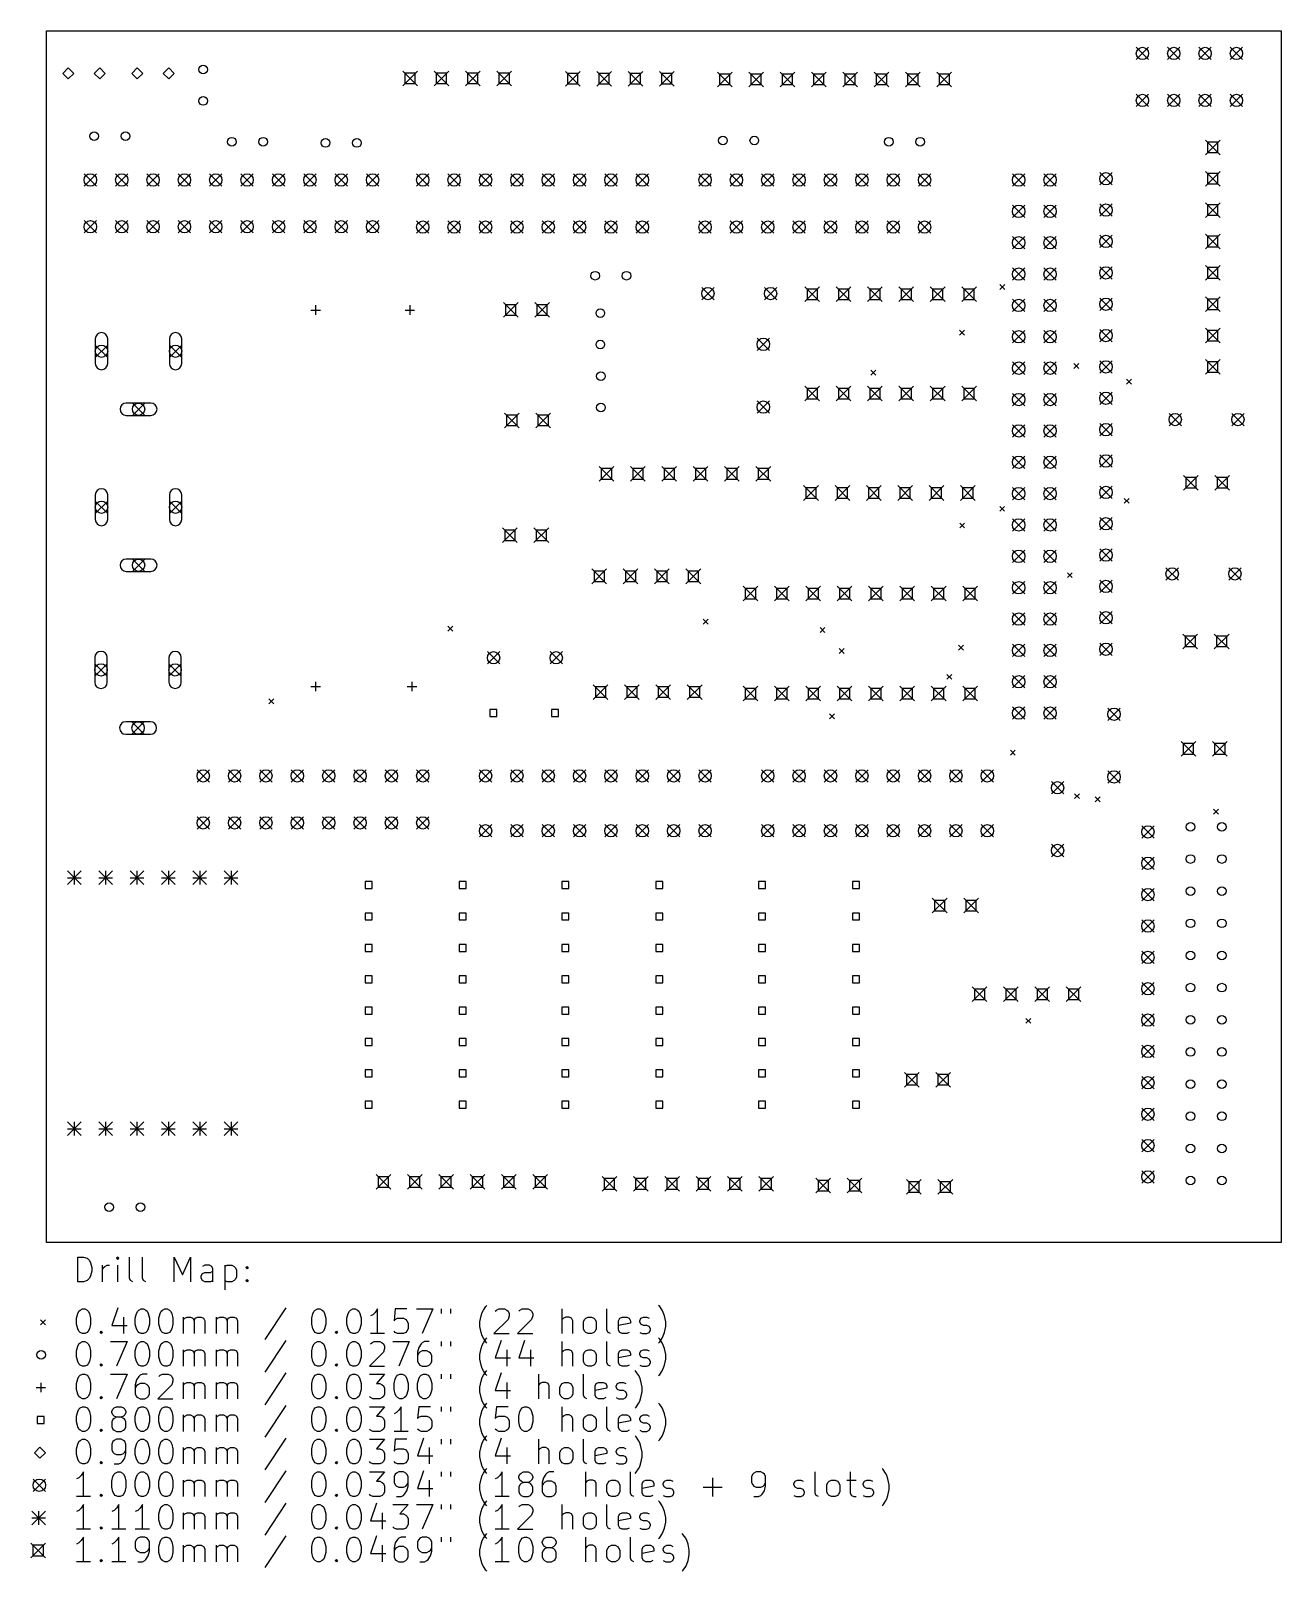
# Model space of a CAD drawing. Extents: x 114 to 215, y -162 to -37.
import ezdxf

# ---------------------------------------------------------------- set-up
doc = ezdxf.new("R2010")
doc.units = 0
doc.layers.add('BLACK', color=7, linetype='CONTINUOUS')

msp = doc.modelspace()

# ---------------------------------------------------------------- linework, layer by layer
at = {"layer": 'BLACK', "linetype": 'CONTINUOUS'}
for p, q in [((115.24, -37.1175), (215.24, -37.1175)), ((115.24, -135.2425), (115.24, -37.1175)), ((215.24, -37.1175), (215.24, -135.2425)), ((203.5, -38.45), (204.5, -39.45)), ((204.5, -38.45), (203.5, -39.45)), ((206.04, -38.45), (207.04, -39.45)), ((207.04, -38.45), (206.04, -39.45)), ((208.58, -38.45), (209.58, -39.45)), ((209.58, -38.45), (208.58, -39.45)), ((211.12, -38.45), (212.12, -39.45)), ((212.12, -38.45), (211.12, -39.45)), ((117.013, -40.114), (116.563, -40.564)), ((116.563, -40.564), (117.013, -41.014)), ((117.463, -40.564), (117.013, -40.114)), ((117.013, -41.014), (117.463, -40.564)), ((119.553, -40.114), (119.103, -40.564)), ((119.103, -40.564), (119.553, -41.014)), ((120.003, -40.564), (119.553, -40.114)), ((119.553, -41.014), (120.003, -40.564)), ((122.601, -40.114), (122.151, -40.564)), ((122.151, -40.564), (122.601, -41.014)), ((123.051, -40.564), (122.601, -40.114)), ((122.601, -41.014), (123.051, -40.564)), ((125.141, -40.114), (124.691, -40.564)), ((124.691, -40.564), (125.141, -41.014)), ((125.591, -40.564), (125.141, -40.114)), ((125.141, -41.014), (125.591, -40.564)), ((144.095, -40.375), (145.285, -41.565)), ((145.285, -40.375), (144.095, -41.565)), ((145.110733, -40.549267), (144.269267, -40.549267)), ((144.269267, -40.549267), (144.269267, -41.390733)), ((145.110733, -41.390733), (145.110733, -40.549267)), ((146.635, -40.375), (147.825, -41.565)), ((147.825, -40.375), (146.635, -41.565)), ((147.650733, -40.549267), (146.809267, -40.549267)), ((146.809267, -40.549267), (146.809267, -41.390733)), ((147.650733, -41.390733), (147.650733, -40.549267)), ((149.175, -40.375), (150.365, -41.565)), ((150.365, -40.375), (149.175, -41.565)), ((150.190733, -40.549267), (149.349267, -40.549267)), ((149.349267, -40.549267), (149.349267, -41.390733)), ((150.190733, -41.390733), (150.190733, -40.549267)), ((151.715, -40.375), (152.905, -41.565)), ((152.905, -40.375), (151.715, -41.565)), ((152.730733, -40.549267), (151.889267, -40.549267)), ((151.889267, -40.549267), (151.889267, -41.390733)), ((152.730733, -41.390733), (152.730733, -40.549267)), ((157.265, -40.405), (158.455, -41.595)), ((158.455, -40.405), (157.265, -41.595)), ((158.280733, -40.579267), (157.439267, -40.579267)), ((157.439267, -40.579267), (157.439267, -41.420733)), ((158.280733, -41.420733), (158.280733, -40.579267)), ((159.805, -40.405), (160.995, -41.595)), ((160.995, -40.405), (159.805, -41.595)), ((160.820733, -40.579267), (159.979267, -40.579267)), ((159.979267, -40.579267), (159.979267, -41.420733)), ((160.820733, -41.420733), (160.820733, -40.579267)), ((162.345, -40.405), (163.535, -41.595)), ((163.535, -40.405), (162.345, -41.595)), ((163.360733, -40.579267), (162.519267, -40.579267)), ((162.519267, -40.579267), (162.519267, -41.420733)), ((163.360733, -41.420733), (163.360733, -40.579267)), ((164.885, -40.405), (166.075, -41.595)), ((166.075, -40.405), (164.885, -41.595)), ((165.900733, -40.579267), (165.059267, -40.579267)), ((165.059267, -40.579267), (165.059267, -41.420733)), ((165.900733, -41.420733), (165.900733, -40.579267)), ((169.575, -40.455), (170.765, -41.645)), ((170.765, -40.455), (169.575, -41.645)), ((170.590733, -40.629267), (169.749267, -40.629267)), ((169.749267, -40.629267), (169.749267, -41.470733)), ((170.590733, -41.470733), (170.590733, -40.629267)), ((172.115, -40.455), (173.305, -41.645)), ((173.305, -40.455), (172.115, -41.645)), ((173.130733, -40.629267), (172.289267, -40.629267)), ((172.289267, -40.629267), (172.289267, -41.470733)), ((173.130733, -41.470733), (173.130733, -40.629267)), ((174.655, -40.455), (175.845, -41.645)), ((175.845, -40.455), (174.655, -41.645)), ((175.670733, -40.629267), (174.829267, -40.629267)), ((174.829267, -40.629267), (174.829267, -41.470733)), ((175.670733, -41.470733), (175.670733, -40.629267)), ((177.195, -40.455), (178.385, -41.645)), ((178.385, -40.455), (177.195, -41.645)), ((178.210733, -40.629267), (177.369267, -40.629267)), ((177.369267, -40.629267), (177.369267, -41.470733)), ((178.210733, -41.470733), (178.210733, -40.629267)), ((179.735, -40.455), (180.925, -41.645)), ((180.925, -40.455), (179.735, -41.645)), ((180.750733, -40.629267), (179.909267, -40.629267)), ((179.909267, -40.629267), (179.909267, -41.470733)), ((180.750733, -41.470733), (180.750733, -40.629267)), ((182.275, -40.455), (183.465, -41.645)), ((183.465, -40.455), (182.275, -41.645)), ((183.290733, -40.629267), (182.449267, -40.629267)), ((182.449267, -40.629267), (182.449267, -41.470733)), ((183.290733, -41.470733), (183.290733, -40.629267)), ((184.815, -40.455), (186.005, -41.645)), ((186.005, -40.455), (184.815, -41.645)), ((185.830733, -40.629267), (184.989267, -40.629267)), ((184.989267, -40.629267), (184.989267, -41.470733)), ((185.830733, -41.470733), (185.830733, -40.629267)), ((187.355, -40.455), (188.545, -41.645)), ((188.545, -40.455), (187.355, -41.645)), ((188.370733, -40.629267), (187.529267, -40.629267)), ((187.529267, -40.629267), (187.529267, -41.470733)), ((188.370733, -41.470733), (188.370733, -40.629267)), ((144.269267, -41.390733), (145.110733, -41.390733)), ((146.809267, -41.390733), (147.650733, -41.390733)), ((149.349267, -41.390733), (150.190733, -41.390733)), ((151.889267, -41.390733), (152.730733, -41.390733)), ((157.439267, -41.420733), (158.280733, -41.420733)), ((159.979267, -41.420733), (160.820733, -41.420733)), ((162.519267, -41.420733), (163.360733, -41.420733)), ((165.059267, -41.420733), (165.900733, -41.420733)), ((169.749267, -41.470733), (170.590733, -41.470733)), ((172.289267, -41.470733), (173.130733, -41.470733)), ((174.829267, -41.470733), (175.670733, -41.470733)), ((177.369267, -41.470733), (178.210733, -41.470733)), ((179.909267, -41.470733), (180.750733, -41.470733)), ((182.449267, -41.470733), (183.290733, -41.470733)), ((184.989267, -41.470733), (185.830733, -41.470733)), ((187.529267, -41.470733), (188.370733, -41.470733)), ((203.5, -42.26), (204.5, -43.26)), ((204.5, -42.26), (203.5, -43.26)), ((206.04, -42.26), (207.04, -43.26)), ((207.04, -42.26), (206.04, -43.26)), ((208.58, -42.26), (209.58, -43.26)), ((209.58, -42.26), (208.58, -43.26)), ((211.12, -42.26), (212.12, -43.26)), ((212.12, -42.26), (211.12, -43.26)), ((209.105, -45.965), (210.295, -47.155)), ((210.295, -45.965), (209.105, -47.155)), ((210.120733, -46.139267), (209.279267, -46.139267)), ((209.279267, -46.139267), (209.279267, -46.980733)), ((210.120733, -46.980733), (210.120733, -46.139267)), ((209.279267, -46.980733), (210.120733, -46.980733)), ((200.55, -48.6), (201.55, -49.6)), ((201.55, -48.6), (200.55, -49.6)), ((209.105, -48.505), (210.295, -49.695)), ((210.295, -48.505), (209.105, -49.695)), ((118.296, -48.7), (119.296, -49.7)), ((119.296, -48.7), (118.296, -49.7)), ((120.836, -48.7), (121.836, -49.7)), ((121.836, -48.7), (120.836, -49.7)), ((123.376, -48.7), (124.376, -49.7)), ((124.376, -48.7), (123.376, -49.7)), ((125.916, -48.7), (126.916, -49.7)), ((126.916, -48.7), (125.916, -49.7)), ((128.456, -48.7), (129.456, -49.7)), ((129.456, -48.7), (128.456, -49.7)), ((130.996, -48.7), (131.996, -49.7)), ((131.996, -48.7), (130.996, -49.7)), ((133.536, -48.7), (134.536, -49.7)), ((134.536, -48.7), (133.536, -49.7)), ((136.076, -48.7), (137.076, -49.7)), ((137.076, -48.7), (136.076, -49.7)), ((138.616, -48.7), (139.616, -49.7)), ((139.616, -48.7), (138.616, -49.7)), ((141.156, -48.7), (142.156, -49.7)), ((142.156, -48.7), (141.156, -49.7)), ((145.22, -48.7), (146.22, -49.7)), ((146.22, -48.7), (145.22, -49.7)), ((147.76, -48.7), (148.76, -49.7)), ((148.76, -48.7), (147.76, -49.7)), ((150.3, -48.7), (151.3, -49.7)), ((151.3, -48.7), (150.3, -49.7)), ((152.84, -48.7), (153.84, -49.7)), ((153.84, -48.7), (152.84, -49.7)), ((155.38, -48.7), (156.38, -49.7)), ((156.38, -48.7), (155.38, -49.7)), ((157.92, -48.7), (158.92, -49.7)), ((158.92, -48.7), (157.92, -49.7)), ((160.46, -48.7), (161.46, -49.7)), ((161.46, -48.7), (160.46, -49.7)), ((163, -48.7), (164, -49.7)), ((164, -48.7), (163, -49.7)), ((168.08, -48.7), (169.08, -49.7)), ((169.08, -48.7), (168.08, -49.7)), ((170.62, -48.7), (171.62, -49.7)), ((171.62, -48.7), (170.62, -49.7)), ((173.16, -48.7), (174.16, -49.7)), ((174.16, -48.7), (173.16, -49.7)), ((175.7, -48.7), (176.7, -49.7)), ((176.7, -48.7), (175.7, -49.7)), ((178.24, -48.7), (179.24, -49.7)), ((179.24, -48.7), (178.24, -49.7)), ((180.78, -48.7), (181.78, -49.7)), ((181.78, -48.7), (180.78, -49.7)), ((183.32, -48.7), (184.32, -49.7)), ((184.32, -48.7), (183.32, -49.7)), ((185.86, -48.7), (186.86, -49.7)), ((186.86, -48.7), (185.86, -49.7)), ((193.48, -48.7), (194.48, -49.7)), ((194.48, -48.7), (193.48, -49.7)), ((196.02, -48.7), (197.02, -49.7)), ((197.02, -48.7), (196.02, -49.7)), ((210.120733, -48.679267), (209.279267, -48.679267)), ((209.279267, -48.679267), (209.279267, -49.520733)), ((209.279267, -49.520733), (210.120733, -49.520733)), ((210.120733, -49.520733), (210.120733, -48.679267)), ((200.55, -51.14), (201.55, -52.14)), ((201.55, -51.14), (200.55, -52.14)), ((209.105, -51.045), (210.295, -52.235)), ((210.295, -51.045), (209.105, -52.235)), ((193.48, -51.24), (194.48, -52.24)), ((194.48, -51.24), (193.48, -52.24)), ((196.02, -51.24), (197.02, -52.24)), ((197.02, -51.24), (196.02, -52.24)), ((210.120733, -51.219267), (209.279267, -51.219267)), ((209.279267, -51.219267), (209.279267, -52.060733)), ((209.279267, -52.060733), (210.120733, -52.060733)), ((210.120733, -52.060733), (210.120733, -51.219267)), ((118.296, -52.485), (119.296, -53.485)), ((119.296, -52.485), (118.296, -53.485)), ((120.836, -52.485), (121.836, -53.485)), ((121.836, -52.485), (120.836, -53.485)), ((123.376, -52.485), (124.376, -53.485)), ((124.376, -52.485), (123.376, -53.485)), ((125.916, -52.485), (126.916, -53.485)), ((126.916, -52.485), (125.916, -53.485)), ((128.456, -52.485), (129.456, -53.485)), ((129.456, -52.485), (128.456, -53.485)), ((130.996, -52.485), (131.996, -53.485)), ((131.996, -52.485), (130.996, -53.485)), ((133.536, -52.485), (134.536, -53.485)), ((134.536, -52.485), (133.536, -53.485)), ((136.076, -52.485), (137.076, -53.485)), ((137.076, -52.485), (136.076, -53.485)), ((138.616, -52.485), (139.616, -53.485)), ((139.616, -52.485), (138.616, -53.485)), ((141.156, -52.485), (142.156, -53.485)), ((142.156, -52.485), (141.156, -53.485)), ((145.22, -52.51), (146.22, -53.51)), ((146.22, -52.51), (145.22, -53.51)), ((147.76, -52.51), (148.76, -53.51)), ((148.76, -52.51), (147.76, -53.51)), ((150.3, -52.51), (151.3, -53.51)), ((151.3, -52.51), (150.3, -53.51)), ((152.84, -52.51), (153.84, -53.51)), ((153.84, -52.51), (152.84, -53.51)), ((155.38, -52.51), (156.38, -53.51)), ((156.38, -52.51), (155.38, -53.51)), ((157.92, -52.51), (158.92, -53.51)), ((158.92, -52.51), (157.92, -53.51)), ((160.46, -52.51), (161.46, -53.51)), ((161.46, -52.51), (160.46, -53.51)), ((163, -52.51), (164, -53.51)), ((164, -52.51), (163, -53.51)), ((168.08, -52.51), (169.08, -53.51)), ((169.08, -52.51), (168.08, -53.51)), ((170.62, -52.51), (171.62, -53.51)), ((171.62, -52.51), (170.62, -53.51)), ((173.16, -52.51), (174.16, -53.51)), ((174.16, -52.51), (173.16, -53.51)), ((175.7, -52.51), (176.7, -53.51)), ((176.7, -52.51), (175.7, -53.51)), ((178.24, -52.51), (179.24, -53.51)), ((179.24, -52.51), (178.24, -53.51)), ((180.78, -52.51), (181.78, -53.51)), ((181.78, -52.51), (180.78, -53.51)), ((183.32, -52.51), (184.32, -53.51)), ((184.32, -52.51), (183.32, -53.51)), ((185.86, -52.51), (186.86, -53.51)), ((186.86, -52.51), (185.86, -53.51)), ((209.105, -53.585), (210.295, -54.775)), ((210.295, -53.585), (209.105, -54.775)), ((193.48, -53.78), (194.48, -54.78)), ((194.48, -53.78), (193.48, -54.78)), ((196.02, -53.78), (197.02, -54.78)), ((197.02, -53.78), (196.02, -54.78)), ((200.55, -53.68), (201.55, -54.68)), ((201.55, -53.68), (200.55, -54.68)), ((210.120733, -53.759267), (209.279267, -53.759267)), ((209.279267, -53.759267), (209.279267, -54.600733)), ((209.279267, -54.600733), (210.120733, -54.600733)), ((210.120733, -54.600733), (210.120733, -53.759267)), ((209.105, -56.125), (210.295, -57.315)), ((210.295, -56.125), (209.105, -57.315)), ((193.48, -56.32), (194.48, -57.32)), ((194.48, -56.32), (193.48, -57.32)), ((196.02, -56.32), (197.02, -57.32)), ((197.02, -56.32), (196.02, -57.32)), ((200.55, -56.22), (201.55, -57.22)), ((201.55, -56.22), (200.55, -57.22)), ((210.120733, -56.299267), (209.279267, -56.299267)), ((209.279267, -56.299267), (209.279267, -57.140733)), ((209.279267, -57.140733), (210.120733, -57.140733)), ((210.120733, -57.140733), (210.120733, -56.299267)), ((168.31, -57.9), (169.31, -58.9)), ((169.31, -57.9), (168.31, -58.9)), ((173.39, -57.9), (174.39, -58.9)), ((174.39, -57.9), (173.39, -58.9)), ((176.665, -57.855), (177.855, -59.045)), ((177.855, -57.855), (176.665, -59.045)), ((177.680733, -58.029267), (176.839267, -58.029267)), ((176.839267, -58.029267), (176.839267, -58.870733)), ((177.680733, -58.870733), (177.680733, -58.029267)), ((179.205, -57.855), (180.395, -59.045)), ((180.395, -57.855), (179.205, -59.045)), ((180.220733, -58.029267), (179.379267, -58.029267)), ((179.379267, -58.029267), (179.379267, -58.870733)), ((180.220733, -58.870733), (180.220733, -58.029267)), ((181.745, -57.855), (182.935, -59.045)), ((182.935, -57.855), (181.745, -59.045)), ((182.760733, -58.029267), (181.919267, -58.029267)), ((181.919267, -58.029267), (181.919267, -58.870733)), ((182.760733, -58.870733), (182.760733, -58.029267)), ((184.285, -57.855), (185.475, -59.045)), ((185.475, -57.855), (184.285, -59.045)), ((185.300733, -58.029267), (184.459267, -58.029267)), ((184.459267, -58.029267), (184.459267, -58.870733)), ((185.300733, -58.870733), (185.300733, -58.029267)), ((186.825, -57.855), (188.015, -59.045)), ((188.015, -57.855), (186.825, -59.045)), ((187.840733, -58.029267), (186.999267, -58.029267)), ((186.999267, -58.029267), (186.999267, -58.870733)), ((187.840733, -58.870733), (187.840733, -58.029267)), ((189.365, -57.855), (190.555, -59.045)), ((190.555, -57.855), (189.365, -59.045)), ((190.380733, -58.029267), (189.539267, -58.029267)), ((189.539267, -58.029267), (189.539267, -58.870733)), ((190.380733, -58.870733), (190.380733, -58.029267)), ((192.4635, -57.671), (192.8635, -58.071)), ((192.8635, -57.671), (192.4635, -58.071)), ((136.663, -59.73), (137.425, -59.73)), ((137.044, -59.349), (137.044, -60.111)), ((144.283, -59.73), (145.045, -59.73)), ((144.664, -59.349), (144.664, -60.111)), ((152.245, -59.125), (153.435, -60.315)), ((153.435, -59.125), (152.245, -60.315)), ((153.260733, -59.299267), (152.419267, -59.299267)), ((152.419267, -59.299267), (152.419267, -60.140733)), ((153.260733, -60.140733), (153.260733, -59.299267)), ((154.785, -59.125), (155.975, -60.315)), ((155.975, -59.125), (154.785, -60.315)), ((155.800733, -59.299267), (154.959267, -59.299267)), ((154.959267, -59.299267), (154.959267, -60.140733)), ((155.800733, -60.140733), (155.800733, -59.299267)), ((176.839267, -58.870733), (177.680733, -58.870733)), ((179.379267, -58.870733), (180.220733, -58.870733)), ((181.919267, -58.870733), (182.760733, -58.870733)), ((184.459267, -58.870733), (185.300733, -58.870733)), ((186.999267, -58.870733), (187.840733, -58.870733)), ((189.539267, -58.870733), (190.380733, -58.870733)), ((193.48, -58.86), (194.48, -59.86)), ((194.48, -58.86), (193.48, -59.86)), ((196.02, -58.86), (197.02, -59.86)), ((197.02, -58.86), (196.02, -59.86)), ((200.55, -58.76), (201.55, -59.76)), ((201.55, -58.76), (200.55, -59.76)), ((209.105, -58.665), (210.295, -59.855)), ((210.295, -58.665), (209.105, -59.855)), ((210.120733, -58.839267), (209.279267, -58.839267)), ((209.279267, -58.839267), (209.279267, -59.680733)), ((209.279267, -59.680733), (210.120733, -59.680733)), ((210.120733, -59.680733), (210.120733, -58.839267)), ((152.419267, -60.140733), (153.260733, -60.140733)), ((154.959267, -60.140733), (155.800733, -60.140733)), ((119.2, -62.065), (119.2, -64.065)), ((120.2, -64.065), (120.2, -62.065)), ((125.2, -62.065), (125.2, -64.065)), ((126.2, -64.065), (126.2, -62.065)), ((172.8, -62.01), (173.8, -63.01)), ((173.8, -62.01), (172.8, -63.01)), ((189.1861, -61.3597), (189.5861, -61.7597)), ((189.5861, -61.3597), (189.1861, -61.7597)), ((193.48, -61.4), (194.48, -62.4)), ((194.48, -61.4), (193.48, -62.4)), ((196.02, -61.4), (197.02, -62.4)), ((197.02, -61.4), (196.02, -62.4)), ((200.55, -61.3), (201.55, -62.3)), ((201.55, -61.3), (200.55, -62.3)), ((209.105, -61.205), (210.295, -62.395)), ((210.295, -61.205), (209.105, -62.395)), ((210.120733, -61.379267), (209.279267, -61.379267)), ((209.279267, -61.379267), (209.279267, -62.220733)), ((209.279267, -62.220733), (210.120733, -62.220733)), ((210.120733, -62.220733), (210.120733, -61.379267)), ((119.2, -62.565), (120.2, -63.565)), ((120.2, -62.565), (119.2, -63.565)), ((125.2, -62.565), (126.2, -63.565)), ((126.2, -62.565), (125.2, -63.565)), ((182.0123, -64.6089), (182.4123, -65.0089)), ((182.4123, -64.6089), (182.0123, -65.0089)), ((193.48, -63.94), (194.48, -64.94)), ((194.48, -63.94), (193.48, -64.94)), ((196.02, -63.94), (197.02, -64.94)), ((197.02, -63.94), (196.02, -64.94)), ((198.4402, -64.0556), (198.8402, -64.4556)), ((198.8402, -64.0556), (198.4402, -64.4556)), ((200.55, -63.84), (201.55, -64.84)), ((201.55, -63.84), (200.55, -64.84)), ((209.105, -63.745), (210.295, -64.935)), ((210.295, -63.745), (209.105, -64.935)), ((210.120733, -63.919267), (209.279267, -63.919267)), ((209.279267, -63.919267), (209.279267, -64.760733)), ((209.279267, -64.760733), (210.120733, -64.760733)), ((210.120733, -64.760733), (210.120733, -63.919267)), ((176.665, -65.905), (177.855, -67.095)), ((177.855, -65.905), (176.665, -67.095)), ((177.680733, -66.079267), (176.839267, -66.079267)), ((176.839267, -66.079267), (176.839267, -66.920733)), ((177.680733, -66.920733), (177.680733, -66.079267)), ((179.205, -65.905), (180.395, -67.095)), ((180.395, -65.905), (179.205, -67.095)), ((180.220733, -66.079267), (179.379267, -66.079267)), ((179.379267, -66.079267), (179.379267, -66.920733)), ((180.220733, -66.920733), (180.220733, -66.079267)), ((181.745, -65.905), (182.935, -67.095)), ((182.935, -65.905), (181.745, -67.095)), ((182.760733, -66.079267), (181.919267, -66.079267)), ((181.919267, -66.079267), (181.919267, -66.920733)), ((182.760733, -66.920733), (182.760733, -66.079267)), ((184.285, -65.905), (185.475, -67.095)), ((185.475, -65.905), (184.285, -67.095)), ((185.300733, -66.079267), (184.459267, -66.079267)), ((184.459267, -66.079267), (184.459267, -66.920733)), ((185.300733, -66.920733), (185.300733, -66.079267)), ((186.825, -65.905), (188.015, -67.095)), ((188.015, -65.905), (186.825, -67.095)), ((187.840733, -66.079267), (186.999267, -66.079267)), ((186.999267, -66.079267), (186.999267, -66.920733)), ((187.840733, -66.920733), (187.840733, -66.079267)), ((189.365, -65.905), (190.555, -67.095)), ((190.555, -65.905), (189.365, -67.095)), ((190.380733, -66.079267), (189.539267, -66.079267)), ((189.539267, -66.079267), (189.539267, -66.920733)), ((190.380733, -66.920733), (190.380733, -66.079267)), ((202.7046, -65.3262), (203.1046, -65.7262)), ((203.1046, -65.3262), (202.7046, -65.7262)), ((123.7, -67.265), (121.7, -67.265)), ((122.2, -67.265), (123.2, -68.265)), ((123.2, -67.265), (122.2, -68.265)), ((172.8, -67.09), (173.8, -68.09)), ((173.8, -67.09), (172.8, -68.09)), ((176.839267, -66.920733), (177.680733, -66.920733)), ((179.379267, -66.920733), (180.220733, -66.920733)), ((181.919267, -66.920733), (182.760733, -66.920733)), ((184.459267, -66.920733), (185.300733, -66.920733)), ((186.999267, -66.920733), (187.840733, -66.920733)), ((189.539267, -66.920733), (190.380733, -66.920733)), ((193.48, -66.48), (194.48, -67.48)), ((194.48, -66.48), (193.48, -67.48)), ((196.02, -66.48), (197.02, -67.48)), ((197.02, -66.48), (196.02, -67.48)), ((200.55, -66.38), (201.55, -67.38)), ((201.55, -66.38), (200.55, -67.38)), ((121.7, -68.265), (123.7, -68.265)), ((152.335, -68.075), (153.525, -69.265)), ((153.525, -68.075), (152.335, -69.265)), ((153.350733, -68.249267), (152.509267, -68.249267)), ((152.509267, -68.249267), (152.509267, -69.090733)), ((153.350733, -69.090733), (153.350733, -68.249267)), ((154.875, -68.075), (156.065, -69.265)), ((156.065, -68.075), (154.875, -69.265)), ((155.890733, -68.249267), (155.049267, -68.249267)), ((155.049267, -68.249267), (155.049267, -69.090733)), ((155.890733, -69.090733), (155.890733, -68.249267)), ((206.16, -68.1), (207.16, -69.1)), ((207.16, -68.1), (206.16, -69.1)), ((211.24, -68.1), (212.24, -69.1)), ((212.24, -68.1), (211.24, -69.1)), ((152.509267, -69.090733), (153.350733, -69.090733)), ((155.049267, -69.090733), (155.890733, -69.090733)), ((193.48, -69.02), (194.48, -70.02)), ((194.48, -69.02), (193.48, -70.02)), ((196.02, -69.02), (197.02, -70.02)), ((197.02, -69.02), (196.02, -70.02)), ((200.55, -68.92), (201.55, -69.92)), ((201.55, -68.92), (200.55, -69.92)), ((193.48, -71.56), (194.48, -72.56)), ((194.48, -71.56), (193.48, -72.56)), ((196.02, -71.56), (197.02, -72.56)), ((197.02, -71.56), (196.02, -72.56)), ((200.55, -71.46), (201.55, -72.46)), ((201.55, -71.46), (200.55, -72.46)), ((160.005, -72.405), (161.195, -73.595)), ((161.195, -72.405), (160.005, -73.595)), ((161.020733, -72.579267), (160.179267, -72.579267)), ((160.179267, -72.579267), (160.179267, -73.420733)), ((160.179267, -73.420733), (161.020733, -73.420733)), ((161.020733, -73.420733), (161.020733, -72.579267)), ((162.545, -72.405), (163.735, -73.595)), ((163.735, -72.405), (162.545, -73.595)), ((163.560733, -72.579267), (162.719267, -72.579267)), ((162.719267, -72.579267), (162.719267, -73.420733)), ((162.719267, -73.420733), (163.560733, -73.420733)), ((163.560733, -73.420733), (163.560733, -72.579267)), ((165.085, -72.405), (166.275, -73.595)), ((166.275, -72.405), (165.085, -73.595)), ((166.100733, -72.579267), (165.259267, -72.579267)), ((165.259267, -72.579267), (165.259267, -73.420733)), ((165.259267, -73.420733), (166.100733, -73.420733)), ((166.100733, -73.420733), (166.100733, -72.579267)), ((167.625, -72.405), (168.815, -73.595)), ((168.815, -72.405), (167.625, -73.595)), ((168.640733, -72.579267), (167.799267, -72.579267)), ((167.799267, -72.579267), (167.799267, -73.420733)), ((167.799267, -73.420733), (168.640733, -73.420733)), ((168.640733, -73.420733), (168.640733, -72.579267)), ((170.165, -72.405), (171.355, -73.595)), ((171.355, -72.405), (170.165, -73.595)), ((171.180733, -72.579267), (170.339267, -72.579267)), ((170.339267, -72.579267), (170.339267, -73.420733)), ((170.339267, -73.420733), (171.180733, -73.420733)), ((171.180733, -73.420733), (171.180733, -72.579267)), ((172.705, -72.405), (173.895, -73.595)), ((173.895, -72.405), (172.705, -73.595)), ((173.720733, -72.579267), (172.879267, -72.579267)), ((172.879267, -72.579267), (172.879267, -73.420733)), ((172.879267, -73.420733), (173.720733, -73.420733)), ((173.720733, -73.420733), (173.720733, -72.579267)), ((207.335, -73.125), (208.525, -74.315)), ((208.525, -73.125), (207.335, -74.315)), ((208.350733, -73.299267), (207.509267, -73.299267)), ((207.509267, -73.299267), (207.509267, -74.140733)), ((208.350733, -74.140733), (208.350733, -73.299267)), ((209.875, -73.125), (211.065, -74.315)), ((211.065, -73.125), (209.875, -74.315)), ((210.890733, -73.299267), (210.049267, -73.299267)), ((210.049267, -73.299267), (210.049267, -74.140733)), ((210.890733, -74.140733), (210.890733, -73.299267)), ((119.2, -74.7), (119.2, -76.7)), ((120.2, -76.7), (120.2, -74.7)), ((125.2, -74.7), (125.2, -76.7)), ((126.2, -76.7), (126.2, -74.7)), ((176.565, -73.955), (177.755, -75.145)), ((177.755, -73.955), (176.565, -75.145)), ((177.580733, -74.129267), (176.739267, -74.129267)), ((176.739267, -74.129267), (176.739267, -74.970733)), ((177.580733, -74.970733), (177.580733, -74.129267)), ((179.105, -73.955), (180.295, -75.145)), ((180.295, -73.955), (179.105, -75.145)), ((180.120733, -74.129267), (179.279267, -74.129267)), ((179.279267, -74.129267), (179.279267, -74.970733)), ((180.120733, -74.970733), (180.120733, -74.129267)), ((181.645, -73.955), (182.835, -75.145)), ((182.835, -73.955), (181.645, -75.145)), ((182.660733, -74.129267), (181.819267, -74.129267)), ((181.819267, -74.129267), (181.819267, -74.970733)), ((182.660733, -74.970733), (182.660733, -74.129267)), ((184.185, -73.955), (185.375, -75.145)), ((185.375, -73.955), (184.185, -75.145)), ((185.200733, -74.129267), (184.359267, -74.129267)), ((184.359267, -74.129267), (184.359267, -74.970733)), ((185.200733, -74.970733), (185.200733, -74.129267)), ((186.725, -73.955), (187.915, -75.145)), ((187.915, -73.955), (186.725, -75.145)), ((187.740733, -74.129267), (186.899267, -74.129267)), ((186.899267, -74.129267), (186.899267, -74.970733)), ((187.740733, -74.970733), (187.740733, -74.129267)), ((189.265, -73.955), (190.455, -75.145)), ((190.455, -73.955), (189.265, -75.145)), ((190.280733, -74.129267), (189.439267, -74.129267)), ((189.439267, -74.129267), (189.439267, -74.970733)), ((190.280733, -74.970733), (190.280733, -74.129267)), ((193.48, -74.1), (194.48, -75.1)), ((194.48, -74.1), (193.48, -75.1)), ((196.02, -74.1), (197.02, -75.1)), ((197.02, -74.1), (196.02, -75.1)), ((200.55, -74), (201.55, -75)), ((201.55, -74), (200.55, -75)), ((207.509267, -74.140733), (208.350733, -74.140733)), ((210.049267, -74.140733), (210.890733, -74.140733)), ((119.2, -75.2), (120.2, -76.2)), ((120.2, -75.2), (119.2, -76.2)), ((125.2, -75.2), (126.2, -76.2)), ((126.2, -75.2), (125.2, -76.2)), ((176.739267, -74.970733), (177.580733, -74.970733)), ((179.279267, -74.970733), (180.120733, -74.970733)), ((181.819267, -74.970733), (182.660733, -74.970733)), ((184.359267, -74.970733), (185.200733, -74.970733)), ((186.899267, -74.970733), (187.740733, -74.970733)), ((189.439267, -74.970733), (190.280733, -74.970733)), ((192.4447, -75.6341), (192.8447, -76.0341)), ((192.8447, -75.6341), (192.4447, -76.0341)), ((202.5265, -74.9875), (202.9265, -75.3875)), ((202.9265, -74.9875), (202.5265, -75.3875)), ((189.2047, -76.9806), (189.6047, -77.3806)), ((189.6047, -76.9806), (189.2047, -77.3806)), ((193.48, -76.64), (194.48, -77.64)), ((194.48, -76.64), (193.48, -77.64)), ((196.02, -76.64), (197.02, -77.64)), ((197.02, -76.64), (196.02, -77.64)), ((200.55, -76.54), (201.55, -77.54)), ((201.55, -76.54), (200.55, -77.54)), ((152.185, -77.375), (153.375, -78.565)), ((153.375, -77.375), (152.185, -78.565)), ((153.200733, -77.549267), (152.359267, -77.549267)), ((152.359267, -77.549267), (152.359267, -78.390733)), ((152.359267, -78.390733), (153.200733, -78.390733)), ((153.200733, -78.390733), (153.200733, -77.549267)), ((154.725, -77.375), (155.915, -78.565)), ((155.915, -77.375), (154.725, -78.565)), ((155.740733, -77.549267), (154.899267, -77.549267)), ((154.899267, -77.549267), (154.899267, -78.390733)), ((154.899267, -78.390733), (155.740733, -78.390733)), ((155.740733, -78.390733), (155.740733, -77.549267)), ((193.48, -79.18), (194.48, -80.18)), ((194.48, -79.18), (193.48, -80.18)), ((196.02, -79.18), (197.02, -80.18)), ((197.02, -79.18), (196.02, -80.18)), ((200.55, -79.08), (201.55, -80.08)), ((201.55, -79.08), (200.55, -80.08)), ((123.7, -79.9), (121.7, -79.9)), ((121.7, -80.9), (123.7, -80.9)), ((122.2, -79.9), (123.2, -80.9)), ((123.2, -79.9), (122.2, -80.9)), ((159.415, -80.705), (160.605, -81.895)), ((160.605, -80.705), (159.415, -81.895)), ((160.430733, -80.879267), (159.589267, -80.879267)), ((159.589267, -80.879267), (159.589267, -81.720733)), ((160.430733, -81.720733), (160.430733, -80.879267)), ((161.955, -80.705), (163.145, -81.895)), ((163.145, -80.705), (161.955, -81.895)), ((162.970733, -80.879267), (162.129267, -80.879267)), ((162.129267, -80.879267), (162.129267, -81.720733)), ((162.970733, -81.720733), (162.970733, -80.879267)), ((164.495, -80.705), (165.685, -81.895)), ((165.685, -80.705), (164.495, -81.895)), ((165.510733, -80.879267), (164.669267, -80.879267)), ((164.669267, -80.879267), (164.669267, -81.720733)), ((165.510733, -81.720733), (165.510733, -80.879267)), ((167.035, -80.705), (168.225, -81.895)), ((168.225, -80.705), (167.035, -81.895)), ((168.050733, -80.879267), (167.209267, -80.879267)), ((167.209267, -80.879267), (167.209267, -81.720733)), ((168.050733, -81.720733), (168.050733, -80.879267)), ((197.9227, -81.0039), (198.3227, -81.4039)), ((198.3227, -81.0039), (197.9227, -81.4039)), ((205.91, -80.6), (206.91, -81.6)), ((206.91, -80.6), (205.91, -81.6)), ((210.99, -80.6), (211.99, -81.6)), ((211.99, -80.6), (210.99, -81.6)), ((159.589267, -81.720733), (160.430733, -81.720733)), ((162.129267, -81.720733), (162.970733, -81.720733)), ((164.669267, -81.720733), (165.510733, -81.720733)), ((167.209267, -81.720733), (168.050733, -81.720733)), ((171.665, -82.105), (172.855, -83.295)), ((172.855, -82.105), (171.665, -83.295)), ((172.680733, -82.279267), (171.839267, -82.279267)), ((171.839267, -82.279267), (171.839267, -83.120733)), ((172.680733, -83.120733), (172.680733, -82.279267)), ((174.205, -82.105), (175.395, -83.295)), ((175.395, -82.105), (174.205, -83.295)), ((175.220733, -82.279267), (174.379267, -82.279267)), ((174.379267, -82.279267), (174.379267, -83.120733)), ((175.220733, -83.120733), (175.220733, -82.279267)), ((176.745, -82.105), (177.935, -83.295)), ((177.935, -82.105), (176.745, -83.295)), ((177.760733, -82.279267), (176.919267, -82.279267)), ((176.919267, -82.279267), (176.919267, -83.120733)), ((177.760733, -83.120733), (177.760733, -82.279267)), ((179.285, -82.105), (180.475, -83.295)), ((180.475, -82.105), (179.285, -83.295)), ((180.300733, -82.279267), (179.459267, -82.279267)), ((179.459267, -82.279267), (179.459267, -83.120733)), ((180.300733, -83.120733), (180.300733, -82.279267)), ((181.825, -82.105), (183.015, -83.295)), ((183.015, -82.105), (181.825, -83.295)), ((182.840733, -82.279267), (181.999267, -82.279267)), ((181.999267, -82.279267), (181.999267, -83.120733)), ((182.840733, -83.120733), (182.840733, -82.279267)), ((184.365, -82.105), (185.555, -83.295)), ((185.555, -82.105), (184.365, -83.295)), ((185.380733, -82.279267), (184.539267, -82.279267)), ((184.539267, -82.279267), (184.539267, -83.120733)), ((185.380733, -83.120733), (185.380733, -82.279267)), ((186.905, -82.105), (188.095, -83.295)), ((188.095, -82.105), (186.905, -83.295)), ((187.920733, -82.279267), (187.079267, -82.279267)), ((187.079267, -82.279267), (187.079267, -83.120733)), ((187.920733, -83.120733), (187.920733, -82.279267)), ((189.445, -82.105), (190.635, -83.295)), ((190.635, -82.105), (189.445, -83.295)), ((190.460733, -82.279267), (189.619267, -82.279267)), ((189.619267, -82.279267), (189.619267, -83.120733)), ((190.460733, -83.120733), (190.460733, -82.279267)), ((193.48, -81.72), (194.48, -82.72)), ((194.48, -81.72), (193.48, -82.72)), ((196.02, -81.72), (197.02, -82.72)), ((197.02, -81.72), (196.02, -82.72)), ((200.55, -81.62), (201.55, -82.62)), ((201.55, -81.62), (200.55, -82.62)), ((171.839267, -83.120733), (172.680733, -83.120733)), ((174.379267, -83.120733), (175.220733, -83.120733)), ((176.919267, -83.120733), (177.760733, -83.120733)), ((179.459267, -83.120733), (180.300733, -83.120733)), ((181.999267, -83.120733), (182.840733, -83.120733)), ((184.539267, -83.120733), (185.380733, -83.120733)), ((187.079267, -83.120733), (187.920733, -83.120733)), ((189.619267, -83.120733), (190.460733, -83.120733)), ((168.427, -84.7725), (168.827, -85.1725)), ((168.827, -84.7725), (168.427, -85.1725)), ((193.48, -84.26), (194.48, -85.26)), ((194.48, -84.26), (193.48, -85.26)), ((196.02, -84.26), (197.02, -85.26)), ((197.02, -84.26), (196.02, -85.26)), ((200.55, -84.16), (201.55, -85.16)), ((201.55, -84.16), (200.55, -85.16)), ((147.741, -85.3425), (148.141, -85.7425)), ((148.141, -85.3425), (147.741, -85.7425)), ((177.8904, -85.4417), (178.2904, -85.8417)), ((178.2904, -85.4417), (177.8904, -85.8417)), ((207.285, -85.975), (208.475, -87.165)), ((208.475, -85.975), (207.285, -87.165)), ((209.825, -85.975), (211.015, -87.165)), ((211.015, -85.975), (209.825, -87.165)), ((179.4366, -87.1557), (179.8366, -87.5557)), ((179.8366, -87.1557), (179.4366, -87.5557)), ((189.1086, -86.8805), (189.5086, -87.2805)), ((189.5086, -86.8805), (189.1086, -87.2805)), ((193.48, -86.8), (194.48, -87.8)), ((194.48, -86.8), (193.48, -87.8)), ((196.02, -86.8), (197.02, -87.8)), ((197.02, -86.8), (196.02, -87.8)), ((200.55, -86.7), (201.55, -87.7)), ((201.55, -86.7), (200.55, -87.7)), ((208.300733, -86.149267), (207.459267, -86.149267)), ((207.459267, -86.149267), (207.459267, -86.990733)), ((207.459267, -86.990733), (208.300733, -86.990733)), ((208.300733, -86.990733), (208.300733, -86.149267)), ((210.840733, -86.149267), (209.999267, -86.149267)), ((209.999267, -86.149267), (209.999267, -86.990733)), ((209.999267, -86.990733), (210.840733, -86.990733)), ((210.840733, -86.990733), (210.840733, -86.149267)), ((119.16, -87.8825), (119.16, -89.8825)), ((119.16, -88.3825), (120.16, -89.3825)), ((120.16, -88.3825), (119.16, -89.3825)), ((120.16, -89.8825), (120.16, -87.8825)), ((125.16, -87.8825), (125.16, -89.8825)), ((125.16, -88.3825), (126.16, -89.3825)), ((126.16, -88.3825), (125.16, -89.3825)), ((126.16, -89.8825), (126.16, -87.8825)), ((150.95, -87.4), (151.95, -88.4)), ((151.95, -87.4), (150.95, -88.4)), ((156.03, -87.4), (157.03, -88.4)), ((157.03, -87.4), (156.03, -88.4)), ((188.1539, -89.2385), (188.5539, -89.6385)), ((188.5539, -89.2385), (188.1539, -89.6385)), ((193.48, -89.34), (194.48, -90.34)), ((194.48, -89.34), (193.48, -90.34)), ((196.02, -89.34), (197.02, -90.34)), ((197.02, -89.34), (196.02, -90.34)), ((136.663, -90.23), (137.425, -90.23)), ((137.044, -89.849), (137.044, -90.611)), ((144.463, -90.23), (145.225, -90.23)), ((144.844, -89.849), (144.844, -90.611)), ((159.525, -90.075), (160.715, -91.265)), ((160.715, -90.075), (159.525, -91.265)), ((160.540733, -90.249267), (159.699267, -90.249267)), ((159.699267, -90.249267), (159.699267, -91.090733)), ((160.540733, -91.090733), (160.540733, -90.249267)), ((162.065, -90.075), (163.255, -91.265)), ((163.255, -90.075), (162.065, -91.265)), ((163.080733, -90.249267), (162.239267, -90.249267)), ((162.239267, -90.249267), (162.239267, -91.090733)), ((163.080733, -91.090733), (163.080733, -90.249267)), ((164.605, -90.075), (165.795, -91.265)), ((165.795, -90.075), (164.605, -91.265)), ((165.620733, -90.249267), (164.779267, -90.249267)), ((164.779267, -90.249267), (164.779267, -91.090733)), ((165.620733, -91.090733), (165.620733, -90.249267)), ((167.145, -90.075), (168.335, -91.265)), ((168.335, -90.075), (167.145, -91.265)), ((168.160733, -90.249267), (167.319267, -90.249267)), ((167.319267, -90.249267), (167.319267, -91.090733)), ((168.160733, -91.090733), (168.160733, -90.249267)), ((171.665, -90.205), (172.855, -91.395)), ((172.855, -90.205), (171.665, -91.395)), ((172.680733, -90.379267), (171.839267, -90.379267)), ((171.839267, -90.379267), (171.839267, -91.220733)), ((172.680733, -91.220733), (172.680733, -90.379267)), ((174.205, -90.205), (175.395, -91.395)), ((175.395, -90.205), (174.205, -91.395)), ((175.220733, -90.379267), (174.379267, -90.379267)), ((174.379267, -90.379267), (174.379267, -91.220733)), ((175.220733, -91.220733), (175.220733, -90.379267)), ((176.745, -90.205), (177.935, -91.395)), ((177.935, -90.205), (176.745, -91.395)), ((177.760733, -90.379267), (176.919267, -90.379267)), ((176.919267, -90.379267), (176.919267, -91.220733)), ((177.760733, -91.220733), (177.760733, -90.379267)), ((179.285, -90.205), (180.475, -91.395)), ((180.475, -90.205), (179.285, -91.395)), ((180.300733, -90.379267), (179.459267, -90.379267)), ((179.459267, -90.379267), (179.459267, -91.220733)), ((180.300733, -91.220733), (180.300733, -90.379267)), ((181.825, -90.205), (183.015, -91.395)), ((183.015, -90.205), (181.825, -91.395)), ((182.840733, -90.379267), (181.999267, -90.379267)), ((181.999267, -90.379267), (181.999267, -91.220733)), ((182.840733, -91.220733), (182.840733, -90.379267)), ((184.365, -90.205), (185.555, -91.395)), ((185.555, -90.205), (184.365, -91.395)), ((185.380733, -90.379267), (184.539267, -90.379267)), ((184.539267, -90.379267), (184.539267, -91.220733)), ((185.380733, -91.220733), (185.380733, -90.379267)), ((186.905, -90.205), (188.095, -91.395)), ((188.095, -90.205), (186.905, -91.395)), ((187.920733, -90.379267), (187.079267, -90.379267)), ((187.079267, -90.379267), (187.079267, -91.220733)), ((187.920733, -91.220733), (187.920733, -90.379267)), ((189.445, -90.205), (190.635, -91.395)), ((190.635, -90.205), (189.445, -91.395)), ((190.460733, -90.379267), (189.619267, -90.379267)), ((189.619267, -90.379267), (189.619267, -91.220733)), ((190.460733, -91.220733), (190.460733, -90.379267)), ((133.2501, -91.214), (133.6501, -91.614)), ((133.6501, -91.214), (133.2501, -91.614)), ((151.717845, -92.097155), (151.152155, -92.097155)), ((151.152155, -92.097155), (151.152155, -92.662845)), ((151.717845, -92.662845), (151.717845, -92.097155)), ((156.717845, -92.097155), (156.152155, -92.097155)), ((156.152155, -92.097155), (156.152155, -92.662845)), ((156.717845, -92.662845), (156.717845, -92.097155)), ((159.699267, -91.090733), (160.540733, -91.090733)), ((162.239267, -91.090733), (163.080733, -91.090733)), ((164.779267, -91.090733), (165.620733, -91.090733)), ((167.319267, -91.090733), (168.160733, -91.090733)), ((171.839267, -91.220733), (172.680733, -91.220733)), ((174.379267, -91.220733), (175.220733, -91.220733)), ((176.919267, -91.220733), (177.760733, -91.220733)), ((179.459267, -91.220733), (180.300733, -91.220733)), ((181.999267, -91.220733), (182.840733, -91.220733)), ((184.539267, -91.220733), (185.380733, -91.220733)), ((187.079267, -91.220733), (187.920733, -91.220733)), ((189.619267, -91.220733), (190.460733, -91.220733)), ((193.48, -91.88), (194.48, -92.88)), ((194.48, -91.88), (193.48, -92.88)), ((196.02, -91.88), (197.02, -92.88)), ((197.02, -91.88), (196.02, -92.88)), ((201.2, -91.97), (202.2, -92.97)), ((202.2, -91.97), (201.2, -92.97)), ((123.66, -93.0825), (121.66, -93.0825)), ((122.16, -93.0825), (123.16, -94.0825)), ((123.16, -93.0825), (122.16, -94.0825)), ((151.152155, -92.662845), (151.717845, -92.662845)), ((156.152155, -92.662845), (156.717845, -92.662845)), ((178.6546, -92.4455), (179.0546, -92.8455)), ((179.0546, -92.4455), (178.6546, -92.8455)), ((121.66, -94.0825), (123.66, -94.0825)), ((207.135, -94.675), (208.325, -95.865)), ((208.325, -94.675), (207.135, -95.865)), ((209.675, -94.675), (210.865, -95.865)), ((210.865, -94.675), (209.675, -95.865)), ((193.3049, -95.3756), (193.7049, -95.7756)), ((193.7049, -95.3756), (193.3049, -95.7756)), ((208.150733, -94.849267), (207.309267, -94.849267)), ((207.309267, -94.849267), (207.309267, -95.690733)), ((207.309267, -95.690733), (208.150733, -95.690733)), ((208.150733, -95.690733), (208.150733, -94.849267)), ((210.690733, -94.849267), (209.849267, -94.849267)), ((209.849267, -94.849267), (209.849267, -95.690733)), ((209.849267, -95.690733), (210.690733, -95.690733)), ((210.690733, -95.690733), (210.690733, -94.849267)), ((127.44, -96.96), (128.44, -97.96)), ((128.44, -96.96), (127.44, -97.96)), ((129.98, -96.96), (130.98, -97.96)), ((130.98, -96.96), (129.98, -97.96)), ((132.52, -96.96), (133.52, -97.96)), ((133.52, -96.96), (132.52, -97.96)), ((135.06, -96.96), (136.06, -97.96)), ((136.06, -96.96), (135.06, -97.96)), ((137.6, -96.96), (138.6, -97.96)), ((138.6, -96.96), (137.6, -97.96)), ((140.14, -96.96), (141.14, -97.96)), ((141.14, -96.96), (140.14, -97.96)), ((142.68, -96.96), (143.68, -97.96)), ((143.68, -96.96), (142.68, -97.96)), ((145.22, -96.96), (146.22, -97.96)), ((146.22, -96.96), (145.22, -97.96)), ((150.3, -96.96), (151.3, -97.96)), ((151.3, -96.96), (150.3, -97.96)), ((152.84, -96.96), (153.84, -97.96)), ((153.84, -96.96), (152.84, -97.96)), ((155.38, -96.96), (156.38, -97.96)), ((156.38, -96.96), (155.38, -97.96)), ((157.92, -96.96), (158.92, -97.96)), ((158.92, -96.96), (157.92, -97.96)), ((160.46, -96.96), (161.46, -97.96)), ((161.46, -96.96), (160.46, -97.96)), ((163, -96.96), (164, -97.96)), ((164, -96.96), (163, -97.96)), ((165.54, -96.96), (166.54, -97.96)), ((166.54, -96.96), (165.54, -97.96)), ((168.08, -96.96), (169.08, -97.96)), ((169.08, -96.96), (168.08, -97.96)), ((173.16, -96.96), (174.16, -97.96)), ((174.16, -96.96), (173.16, -97.96)), ((175.7, -96.96), (176.7, -97.96)), ((176.7, -96.96), (175.7, -97.96)), ((178.24, -96.96), (179.24, -97.96)), ((179.24, -96.96), (178.24, -97.96)), ((180.78, -96.96), (181.78, -97.96)), ((181.78, -96.96), (180.78, -97.96)), ((183.32, -96.96), (184.32, -97.96)), ((184.32, -96.96), (183.32, -97.96)), ((185.86, -96.96), (186.86, -97.96)), ((186.86, -96.96), (185.86, -97.96)), ((188.4, -96.96), (189.4, -97.96)), ((189.4, -96.96), (188.4, -97.96)), ((190.94, -96.96), (191.94, -97.96)), ((191.94, -96.96), (190.94, -97.96)), ((201.2, -97.05), (202.2, -98.05)), ((202.2, -97.05), (201.2, -98.05)), ((196.625, -97.925), (197.625, -98.925)), ((197.625, -97.925), (196.625, -98.925)), ((198.4969, -98.905), (198.8969, -99.305)), ((198.8969, -98.905), (198.4969, -99.305)), ((200.1683, -99.1549), (200.5683, -99.5549)), ((200.5683, -99.1549), (200.1683, -99.5549)), ((127.44, -100.77), (128.44, -101.77)), ((128.44, -100.77), (127.44, -101.77)), ((129.98, -100.77), (130.98, -101.77)), ((130.98, -100.77), (129.98, -101.77)), ((132.52, -100.77), (133.52, -101.77)), ((133.52, -100.77), (132.52, -101.77)), ((135.06, -100.77), (136.06, -101.77)), ((136.06, -100.77), (135.06, -101.77)), ((137.6, -100.77), (138.6, -101.77)), ((138.6, -100.77), (137.6, -101.77)), ((140.14, -100.77), (141.14, -101.77)), ((141.14, -100.77), (140.14, -101.77)), ((142.68, -100.77), (143.68, -101.77)), ((143.68, -100.77), (142.68, -101.77)), ((145.22, -100.77), (146.22, -101.77)), ((146.22, -100.77), (145.22, -101.77)), ((209.7684, -100.1585), (210.1684, -100.5585)), ((210.1684, -100.1585), (209.7684, -100.5585)), ((150.3, -101.405), (151.3, -102.405)), ((151.3, -101.405), (150.3, -102.405)), ((152.84, -101.405), (153.84, -102.405)), ((153.84, -101.405), (152.84, -102.405)), ((155.38, -101.405), (156.38, -102.405)), ((156.38, -101.405), (155.38, -102.405)), ((157.92, -101.405), (158.92, -102.405)), ((158.92, -101.405), (157.92, -102.405)), ((160.46, -101.405), (161.46, -102.405)), ((161.46, -101.405), (160.46, -102.405)), ((163, -101.405), (164, -102.405)), ((164, -101.405), (163, -102.405)), ((165.54, -101.405), (166.54, -102.405)), ((166.54, -101.405), (165.54, -102.405)), ((168.08, -101.405), (169.08, -102.405)), ((169.08, -101.405), (168.08, -102.405)), ((173.16, -101.405), (174.16, -102.405)), ((174.16, -101.405), (173.16, -102.405)), ((175.7, -101.405), (176.7, -102.405)), ((176.7, -101.405), (175.7, -102.405)), ((178.24, -101.405), (179.24, -102.405)), ((179.24, -101.405), (178.24, -102.405)), ((180.78, -101.405), (181.78, -102.405)), ((181.78, -101.405), (180.78, -102.405)), ((183.32, -101.405), (184.32, -102.405)), ((184.32, -101.405), (183.32, -102.405)), ((185.86, -101.405), (186.86, -102.405)), ((186.86, -101.405), (185.86, -102.405)), ((188.4, -101.405), (189.4, -102.405)), ((189.4, -101.405), (188.4, -102.405)), ((190.94, -101.405), (191.94, -102.405)), ((191.94, -101.405), (190.94, -102.405)), ((203.95, -101.5), (204.95, -102.5)), ((204.95, -101.5), (203.95, -102.5)), ((196.625, -103.005), (197.625, -104.005)), ((197.625, -103.005), (196.625, -104.005)), ((203.95, -104.04), (204.95, -105.04)), ((204.95, -104.04), (203.95, -105.04)), ((116.94, -105.16), (118.05, -106.27)), ((118.05, -105.16), (116.94, -106.27)), ((116.94, -105.715), (118.05, -105.715)), ((117.495, -105.16), (117.495, -106.27)), ((119.48, -105.16), (120.59, -106.27)), ((120.59, -105.16), (119.48, -106.27)), ((119.48, -105.715), (120.59, -105.715)), ((120.035, -105.16), (120.035, -106.27)), ((122.02, -105.16), (123.13, -106.27)), ((123.13, -105.16), (122.02, -106.27)), ((122.02, -105.715), (123.13, -105.715)), ((122.575, -105.16), (122.575, -106.27)), ((124.56, -105.16), (125.67, -106.27)), ((125.67, -105.16), (124.56, -106.27)), ((124.56, -105.715), (125.67, -105.715)), ((125.115, -105.16), (125.115, -106.27)), ((127.1, -105.16), (128.21, -106.27)), ((128.21, -105.16), (127.1, -106.27)), ((127.1, -105.715), (128.21, -105.715)), ((127.655, -105.16), (127.655, -106.27)), ((129.64, -105.16), (130.75, -106.27)), ((130.75, -105.16), (129.64, -106.27)), ((129.64, -105.715), (130.75, -105.715)), ((130.195, -105.16), (130.195, -106.27)), ((141.612845, -106.027155), (141.047155, -106.027155)), ((141.047155, -106.027155), (141.047155, -106.592845)), ((141.612845, -106.592845), (141.612845, -106.027155)), ((149.232845, -106.027155), (148.667155, -106.027155)), ((148.667155, -106.027155), (148.667155, -106.592845)), ((149.232845, -106.592845), (149.232845, -106.027155)), ((157.537845, -106.027155), (156.972155, -106.027155)), ((156.972155, -106.027155), (156.972155, -106.592845)), ((157.537845, -106.592845), (157.537845, -106.027155)), ((165.157845, -106.027155), (164.592155, -106.027155)), ((164.592155, -106.027155), (164.592155, -106.592845)), ((165.157845, -106.592845), (165.157845, -106.027155)), ((173.462845, -106.027155), (172.897155, -106.027155)), ((172.897155, -106.027155), (172.897155, -106.592845)), ((173.462845, -106.592845), (173.462845, -106.027155)), ((181.082845, -106.027155), (180.517155, -106.027155)), ((180.517155, -106.027155), (180.517155, -106.592845)), ((181.082845, -106.592845), (181.082845, -106.027155)), ((141.047155, -106.592845), (141.612845, -106.592845)), ((148.667155, -106.592845), (149.232845, -106.592845)), ((156.972155, -106.592845), (157.537845, -106.592845)), ((164.592155, -106.592845), (165.157845, -106.592845)), ((172.897155, -106.592845), (173.462845, -106.592845)), ((180.517155, -106.592845), (181.082845, -106.592845)), ((203.95, -106.58), (204.95, -107.58)), ((204.95, -106.58), (203.95, -107.58)), ((186.985, -107.375), (188.175, -108.565)), ((188.175, -107.375), (186.985, -108.565)), ((188.000733, -107.549267), (187.159267, -107.549267)), ((187.159267, -107.549267), (187.159267, -108.390733)), ((187.159267, -108.390733), (188.000733, -108.390733)), ((188.000733, -108.390733), (188.000733, -107.549267)), ((189.525, -107.375), (190.715, -108.565)), ((190.715, -107.375), (189.525, -108.565)), ((190.540733, -107.549267), (189.699267, -107.549267)), ((189.699267, -107.549267), (189.699267, -108.390733)), ((189.699267, -108.390733), (190.540733, -108.390733)), ((190.540733, -108.390733), (190.540733, -107.549267)), ((141.612845, -108.567155), (141.047155, -108.567155)), ((141.047155, -108.567155), (141.047155, -109.132845)), ((141.047155, -109.132845), (141.612845, -109.132845)), ((141.612845, -109.132845), (141.612845, -108.567155)), ((149.232845, -108.567155), (148.667155, -108.567155)), ((148.667155, -108.567155), (148.667155, -109.132845)), ((148.667155, -109.132845), (149.232845, -109.132845)), ((149.232845, -109.132845), (149.232845, -108.567155)), ((157.537845, -108.567155), (156.972155, -108.567155)), ((156.972155, -108.567155), (156.972155, -109.132845)), ((156.972155, -109.132845), (157.537845, -109.132845)), ((157.537845, -109.132845), (157.537845, -108.567155)), ((165.157845, -108.567155), (164.592155, -108.567155)), ((164.592155, -108.567155), (164.592155, -109.132845)), ((164.592155, -109.132845), (165.157845, -109.132845)), ((165.157845, -109.132845), (165.157845, -108.567155)), ((173.462845, -108.567155), (172.897155, -108.567155)), ((172.897155, -108.567155), (172.897155, -109.132845)), ((172.897155, -109.132845), (173.462845, -109.132845)), ((173.462845, -109.132845), (173.462845, -108.567155)), ((181.082845, -108.567155), (180.517155, -108.567155)), ((180.517155, -108.567155), (180.517155, -109.132845)), ((180.517155, -109.132845), (181.082845, -109.132845)), ((181.082845, -109.132845), (181.082845, -108.567155)), ((203.95, -109.12), (204.95, -110.12)), ((204.95, -109.12), (203.95, -110.12)), ((141.612845, -111.107155), (141.047155, -111.107155)), ((141.047155, -111.107155), (141.047155, -111.672845)), ((141.047155, -111.672845), (141.612845, -111.672845)), ((141.612845, -111.672845), (141.612845, -111.107155)), ((149.232845, -111.107155), (148.667155, -111.107155)), ((148.667155, -111.107155), (148.667155, -111.672845)), ((148.667155, -111.672845), (149.232845, -111.672845)), ((149.232845, -111.672845), (149.232845, -111.107155)), ((157.537845, -111.107155), (156.972155, -111.107155)), ((156.972155, -111.107155), (156.972155, -111.672845)), ((156.972155, -111.672845), (157.537845, -111.672845)), ((157.537845, -111.672845), (157.537845, -111.107155)), ((165.157845, -111.107155), (164.592155, -111.107155)), ((164.592155, -111.107155), (164.592155, -111.672845)), ((164.592155, -111.672845), (165.157845, -111.672845)), ((165.157845, -111.672845), (165.157845, -111.107155)), ((173.462845, -111.107155), (172.897155, -111.107155)), ((172.897155, -111.107155), (172.897155, -111.672845)), ((172.897155, -111.672845), (173.462845, -111.672845)), ((173.462845, -111.672845), (173.462845, -111.107155)), ((181.082845, -111.107155), (180.517155, -111.107155)), ((180.517155, -111.107155), (180.517155, -111.672845)), ((180.517155, -111.672845), (181.082845, -111.672845)), ((181.082845, -111.672845), (181.082845, -111.107155)), ((203.95, -111.66), (204.95, -112.66)), ((204.95, -111.66), (203.95, -112.66)), ((141.612845, -113.647155), (141.047155, -113.647155)), ((141.047155, -113.647155), (141.047155, -114.212845)), ((141.047155, -114.212845), (141.612845, -114.212845)), ((141.612845, -114.212845), (141.612845, -113.647155)), ((149.232845, -113.647155), (148.667155, -113.647155)), ((148.667155, -113.647155), (148.667155, -114.212845)), ((148.667155, -114.212845), (149.232845, -114.212845)), ((149.232845, -114.212845), (149.232845, -113.647155)), ((157.537845, -113.647155), (156.972155, -113.647155)), ((156.972155, -113.647155), (156.972155, -114.212845)), ((156.972155, -114.212845), (157.537845, -114.212845)), ((157.537845, -114.212845), (157.537845, -113.647155)), ((165.157845, -113.647155), (164.592155, -113.647155)), ((164.592155, -113.647155), (164.592155, -114.212845)), ((164.592155, -114.212845), (165.157845, -114.212845)), ((165.157845, -114.212845), (165.157845, -113.647155)), ((173.462845, -113.647155), (172.897155, -113.647155)), ((172.897155, -113.647155), (172.897155, -114.212845)), ((172.897155, -114.212845), (173.462845, -114.212845)), ((173.462845, -114.212845), (173.462845, -113.647155)), ((181.082845, -113.647155), (180.517155, -113.647155)), ((180.517155, -113.647155), (180.517155, -114.212845)), ((180.517155, -114.212845), (181.082845, -114.212845)), ((181.082845, -114.212845), (181.082845, -113.647155)), ((190.215, -114.555), (191.405, -115.745)), ((191.405, -114.555), (190.215, -115.745)), ((191.230733, -114.729267), (190.389267, -114.729267)), ((190.389267, -114.729267), (190.389267, -115.570733)), ((191.230733, -115.570733), (191.230733, -114.729267)), ((192.755, -114.555), (193.945, -115.745)), ((193.945, -114.555), (192.755, -115.745)), ((193.770733, -114.729267), (192.929267, -114.729267)), ((192.929267, -114.729267), (192.929267, -115.570733)), ((193.770733, -115.570733), (193.770733, -114.729267)), ((195.295, -114.555), (196.485, -115.745)), ((196.485, -114.555), (195.295, -115.745)), ((196.310733, -114.729267), (195.469267, -114.729267)), ((195.469267, -114.729267), (195.469267, -115.570733)), ((196.310733, -115.570733), (196.310733, -114.729267)), ((197.835, -114.555), (199.025, -115.745)), ((199.025, -114.555), (197.835, -115.745)), ((198.850733, -114.729267), (198.009267, -114.729267)), ((198.009267, -114.729267), (198.009267, -115.570733)), ((198.850733, -115.570733), (198.850733, -114.729267)), ((203.95, -114.2), (204.95, -115.2)), ((204.95, -114.2), (203.95, -115.2)), ((190.389267, -115.570733), (191.230733, -115.570733)), ((192.929267, -115.570733), (193.770733, -115.570733)), ((195.469267, -115.570733), (196.310733, -115.570733)), ((198.009267, -115.570733), (198.850733, -115.570733)), ((141.612845, -116.187155), (141.047155, -116.187155)), ((141.047155, -116.187155), (141.047155, -116.752845)), ((141.047155, -116.752845), (141.612845, -116.752845)), ((141.612845, -116.752845), (141.612845, -116.187155)), ((149.232845, -116.187155), (148.667155, -116.187155)), ((148.667155, -116.187155), (148.667155, -116.752845)), ((148.667155, -116.752845), (149.232845, -116.752845)), ((149.232845, -116.752845), (149.232845, -116.187155)), ((157.537845, -116.187155), (156.972155, -116.187155)), ((156.972155, -116.187155), (156.972155, -116.752845)), ((156.972155, -116.752845), (157.537845, -116.752845)), ((157.537845, -116.752845), (157.537845, -116.187155)), ((165.157845, -116.187155), (164.592155, -116.187155)), ((164.592155, -116.187155), (164.592155, -116.752845)), ((164.592155, -116.752845), (165.157845, -116.752845)), ((165.157845, -116.752845), (165.157845, -116.187155)), ((173.462845, -116.187155), (172.897155, -116.187155)), ((172.897155, -116.187155), (172.897155, -116.752845)), ((172.897155, -116.752845), (173.462845, -116.752845)), ((173.462845, -116.752845), (173.462845, -116.187155)), ((181.082845, -116.187155), (180.517155, -116.187155)), ((180.517155, -116.187155), (180.517155, -116.752845)), ((180.517155, -116.752845), (181.082845, -116.752845)), ((181.082845, -116.752845), (181.082845, -116.187155)), ((194.5641, -117.0998), (194.9641, -117.4998)), ((194.9641, -117.0998), (194.5641, -117.4998)), ((203.95, -116.74), (204.95, -117.74)), ((204.95, -116.74), (203.95, -117.74)), ((141.612845, -118.727155), (141.047155, -118.727155)), ((141.047155, -118.727155), (141.047155, -119.292845)), ((141.047155, -119.292845), (141.612845, -119.292845)), ((141.612845, -119.292845), (141.612845, -118.727155)), ((149.232845, -118.727155), (148.667155, -118.727155)), ((148.667155, -118.727155), (148.667155, -119.292845)), ((148.667155, -119.292845), (149.232845, -119.292845)), ((149.232845, -119.292845), (149.232845, -118.727155)), ((157.537845, -118.727155), (156.972155, -118.727155)), ((156.972155, -118.727155), (156.972155, -119.292845)), ((156.972155, -119.292845), (157.537845, -119.292845)), ((157.537845, -119.292845), (157.537845, -118.727155)), ((165.157845, -118.727155), (164.592155, -118.727155)), ((164.592155, -118.727155), (164.592155, -119.292845)), ((164.592155, -119.292845), (165.157845, -119.292845)), ((165.157845, -119.292845), (165.157845, -118.727155)), ((173.462845, -118.727155), (172.897155, -118.727155)), ((172.897155, -118.727155), (172.897155, -119.292845)), ((172.897155, -119.292845), (173.462845, -119.292845)), ((173.462845, -119.292845), (173.462845, -118.727155)), ((181.082845, -118.727155), (180.517155, -118.727155)), ((180.517155, -118.727155), (180.517155, -119.292845)), ((180.517155, -119.292845), (181.082845, -119.292845)), ((181.082845, -119.292845), (181.082845, -118.727155)), ((203.95, -119.28), (204.95, -120.28)), ((204.95, -119.28), (203.95, -120.28)), ((141.612845, -121.267155), (141.047155, -121.267155)), ((141.047155, -121.267155), (141.047155, -121.832845)), ((141.047155, -121.832845), (141.612845, -121.832845)), ((141.612845, -121.832845), (141.612845, -121.267155)), ((149.232845, -121.267155), (148.667155, -121.267155)), ((148.667155, -121.267155), (148.667155, -121.832845)), ((148.667155, -121.832845), (149.232845, -121.832845)), ((149.232845, -121.832845), (149.232845, -121.267155)), ((157.537845, -121.267155), (156.972155, -121.267155)), ((156.972155, -121.267155), (156.972155, -121.832845)), ((156.972155, -121.832845), (157.537845, -121.832845)), ((157.537845, -121.832845), (157.537845, -121.267155)), ((165.157845, -121.267155), (164.592155, -121.267155)), ((164.592155, -121.267155), (164.592155, -121.832845)), ((164.592155, -121.832845), (165.157845, -121.832845)), ((165.157845, -121.832845), (165.157845, -121.267155)), ((173.462845, -121.267155), (172.897155, -121.267155)), ((172.897155, -121.267155), (172.897155, -121.832845)), ((172.897155, -121.832845), (173.462845, -121.832845)), ((173.462845, -121.832845), (173.462845, -121.267155)), ((181.082845, -121.267155), (180.517155, -121.267155)), ((180.517155, -121.267155), (180.517155, -121.832845)), ((180.517155, -121.832845), (181.082845, -121.832845)), ((181.082845, -121.832845), (181.082845, -121.267155)), ((184.73, -121.48), (185.92, -122.67)), ((185.92, -121.48), (184.73, -122.67)), ((185.745733, -121.654267), (184.904267, -121.654267)), ((184.904267, -121.654267), (184.904267, -122.495733)), ((185.745733, -122.495733), (185.745733, -121.654267)), ((187.27, -121.48), (188.46, -122.67)), ((188.46, -121.48), (187.27, -122.67)), ((188.285733, -121.654267), (187.444267, -121.654267)), ((187.444267, -121.654267), (187.444267, -122.495733)), ((188.285733, -122.495733), (188.285733, -121.654267)), ((203.95, -121.82), (204.95, -122.82)), ((204.95, -121.82), (203.95, -122.82)), ((184.904267, -122.495733), (185.745733, -122.495733)), ((187.444267, -122.495733), (188.285733, -122.495733)), ((141.612845, -123.807155), (141.047155, -123.807155)), ((141.047155, -123.807155), (141.047155, -124.372845)), ((141.047155, -124.372845), (141.612845, -124.372845)), ((141.612845, -124.372845), (141.612845, -123.807155)), ((149.232845, -123.807155), (148.667155, -123.807155)), ((148.667155, -123.807155), (148.667155, -124.372845)), ((148.667155, -124.372845), (149.232845, -124.372845)), ((149.232845, -124.372845), (149.232845, -123.807155)), ((157.537845, -123.807155), (156.972155, -123.807155)), ((156.972155, -123.807155), (156.972155, -124.372845)), ((156.972155, -124.372845), (157.537845, -124.372845)), ((157.537845, -124.372845), (157.537845, -123.807155)), ((165.157845, -123.807155), (164.592155, -123.807155)), ((164.592155, -123.807155), (164.592155, -124.372845)), ((164.592155, -124.372845), (165.157845, -124.372845)), ((165.157845, -124.372845), (165.157845, -123.807155)), ((173.462845, -123.807155), (172.897155, -123.807155)), ((172.897155, -123.807155), (172.897155, -124.372845)), ((172.897155, -124.372845), (173.462845, -124.372845)), ((173.462845, -124.372845), (173.462845, -123.807155)), ((181.082845, -123.807155), (180.517155, -123.807155)), ((180.517155, -123.807155), (180.517155, -124.372845)), ((180.517155, -124.372845), (181.082845, -124.372845)), ((181.082845, -124.372845), (181.082845, -123.807155)), ((203.95, -124.36), (204.95, -125.36)), ((204.95, -124.36), (203.95, -125.36)), ((116.94, -125.48), (118.05, -126.59)), ((118.05, -125.48), (116.94, -126.59)), ((117.495, -125.48), (117.495, -126.59)), ((119.48, -125.48), (120.59, -126.59)), ((120.59, -125.48), (119.48, -126.59)), ((120.035, -125.48), (120.035, -126.59)), ((122.02, -125.48), (123.13, -126.59)), ((123.13, -125.48), (122.02, -126.59)), ((122.575, -125.48), (122.575, -126.59)), ((124.56, -125.48), (125.67, -126.59)), ((125.67, -125.48), (124.56, -126.59)), ((125.115, -125.48), (125.115, -126.59)), ((127.1, -125.48), (128.21, -126.59)), ((128.21, -125.48), (127.1, -126.59)), ((127.655, -125.48), (127.655, -126.59)), ((129.64, -125.48), (130.75, -126.59)), ((130.75, -125.48), (129.64, -126.59)), ((130.195, -125.48), (130.195, -126.59)), ((116.94, -126.035), (118.05, -126.035)), ((119.48, -126.035), (120.59, -126.035)), ((122.02, -126.035), (123.13, -126.035)), ((124.56, -126.035), (125.67, -126.035)), ((127.1, -126.035), (128.21, -126.035)), ((129.64, -126.035), (130.75, -126.035)), ((203.95, -126.9), (204.95, -127.9)), ((204.95, -126.9), (203.95, -127.9)), ((203.95, -129.44), (204.95, -130.44)), ((204.95, -129.44), (203.95, -130.44)), ((141.935, -129.755), (143.125, -130.945)), ((143.125, -129.755), (141.935, -130.945)), ((142.950733, -129.929267), (142.109267, -129.929267)), ((142.109267, -129.929267), (142.109267, -130.770733)), ((142.109267, -130.770733), (142.950733, -130.770733)), ((142.950733, -130.770733), (142.950733, -129.929267)), ((144.475, -129.755), (145.665, -130.945)), ((145.665, -129.755), (144.475, -130.945)), ((145.490733, -129.929267), (144.649267, -129.929267)), ((144.649267, -129.929267), (144.649267, -130.770733)), ((144.649267, -130.770733), (145.490733, -130.770733)), ((145.490733, -130.770733), (145.490733, -129.929267)), ((147.015, -129.755), (148.205, -130.945)), ((148.205, -129.755), (147.015, -130.945)), ((148.030733, -129.929267), (147.189267, -129.929267)), ((147.189267, -129.929267), (147.189267, -130.770733)), ((147.189267, -130.770733), (148.030733, -130.770733)), ((148.030733, -130.770733), (148.030733, -129.929267)), ((149.555, -129.755), (150.745, -130.945)), ((150.745, -129.755), (149.555, -130.945)), ((150.570733, -129.929267), (149.729267, -129.929267)), ((149.729267, -129.929267), (149.729267, -130.770733)), ((149.729267, -130.770733), (150.570733, -130.770733)), ((150.570733, -130.770733), (150.570733, -129.929267)), ((152.095, -129.755), (153.285, -130.945)), ((153.285, -129.755), (152.095, -130.945)), ((153.110733, -129.929267), (152.269267, -129.929267)), ((152.269267, -129.929267), (152.269267, -130.770733)), ((152.269267, -130.770733), (153.110733, -130.770733)), ((153.110733, -130.770733), (153.110733, -129.929267)), ((154.635, -129.755), (155.825, -130.945)), ((155.825, -129.755), (154.635, -130.945)), ((155.650733, -129.929267), (154.809267, -129.929267)), ((154.809267, -129.929267), (154.809267, -130.770733)), ((154.809267, -130.770733), (155.650733, -130.770733)), ((155.650733, -130.770733), (155.650733, -129.929267)), ((160.235, -129.905), (161.425, -131.095)), ((161.425, -129.905), (160.235, -131.095)), ((161.250733, -130.079267), (160.409267, -130.079267)), ((160.409267, -130.079267), (160.409267, -130.920733)), ((160.409267, -130.920733), (161.250733, -130.920733)), ((161.250733, -130.920733), (161.250733, -130.079267)), ((162.775, -129.905), (163.965, -131.095)), ((163.965, -129.905), (162.775, -131.095)), ((163.790733, -130.079267), (162.949267, -130.079267)), ((162.949267, -130.079267), (162.949267, -130.920733)), ((162.949267, -130.920733), (163.790733, -130.920733)), ((163.790733, -130.920733), (163.790733, -130.079267)), ((165.315, -129.905), (166.505, -131.095)), ((166.505, -129.905), (165.315, -131.095)), ((166.330733, -130.079267), (165.489267, -130.079267)), ((165.489267, -130.079267), (165.489267, -130.920733)), ((165.489267, -130.920733), (166.330733, -130.920733)), ((166.330733, -130.920733), (166.330733, -130.079267)), ((167.855, -129.905), (169.045, -131.095)), ((169.045, -129.905), (167.855, -131.095)), ((168.870733, -130.079267), (168.029267, -130.079267)), ((168.029267, -130.079267), (168.029267, -130.920733)), ((168.029267, -130.920733), (168.870733, -130.920733)), ((168.870733, -130.920733), (168.870733, -130.079267)), ((170.395, -129.905), (171.585, -131.095)), ((171.585, -129.905), (170.395, -131.095)), ((171.410733, -130.079267), (170.569267, -130.079267)), ((170.569267, -130.079267), (170.569267, -130.920733)), ((170.569267, -130.920733), (171.410733, -130.920733)), ((171.410733, -130.920733), (171.410733, -130.079267)), ((172.935, -129.905), (174.125, -131.095)), ((174.125, -129.905), (172.935, -131.095)), ((173.950733, -130.079267), (173.109267, -130.079267)), ((173.109267, -130.079267), (173.109267, -130.920733)), ((173.109267, -130.920733), (173.950733, -130.920733)), ((173.950733, -130.920733), (173.950733, -130.079267)), ((177.56, -130.05), (178.75, -131.24)), ((178.75, -130.05), (177.56, -131.24)), ((178.575733, -130.224267), (177.734267, -130.224267)), ((177.734267, -130.224267), (177.734267, -131.065733)), ((178.575733, -131.065733), (178.575733, -130.224267)), ((180.1, -130.05), (181.29, -131.24)), ((181.29, -130.05), (180.1, -131.24)), ((181.115733, -130.224267), (180.274267, -130.224267)), ((180.274267, -130.224267), (180.274267, -131.065733)), ((181.115733, -131.065733), (181.115733, -130.224267)), ((184.905, -130.155), (186.095, -131.345)), ((186.095, -130.155), (184.905, -131.345)), ((185.920733, -130.329267), (185.079267, -130.329267)), ((185.079267, -130.329267), (185.079267, -131.170733)), ((185.920733, -131.170733), (185.920733, -130.329267)), ((187.445, -130.155), (188.635, -131.345)), ((188.635, -130.155), (187.445, -131.345)), ((188.460733, -130.329267), (187.619267, -130.329267)), ((187.619267, -130.329267), (187.619267, -131.170733)), ((188.460733, -131.170733), (188.460733, -130.329267)), ((177.734267, -131.065733), (178.575733, -131.065733)), ((180.274267, -131.065733), (181.115733, -131.065733)), ((185.079267, -131.170733), (185.920733, -131.170733)), ((187.619267, -131.170733), (188.460733, -131.170733)), ((215.24, -135.2425), (115.24, -135.2425)), ((117.772768, -138.432338), (117.772768, -136.432338)), ((117.772768, -136.432338), (118.248958, -136.432338)), ((118.248958, -136.432338), (118.534673, -136.527576)), ((118.534673, -136.527576), (118.725149, -136.718052)), ((118.725149, -136.718052), (118.820387, -136.908528)), ((118.820387, -136.908528), (118.915625, -137.28948)), ((119.772768, -138.432338), (119.772768, -137.099004)), ((119.868006, -137.28948), (119.963244, -137.194242)), ((119.963244, -137.194242), (120.15372, -137.099004)), ((120.15372, -137.099004), (120.344197, -137.099004)), ((121.010863, -136.432338), (120.915625, -136.527576)), ((120.915625, -136.527576), (121.010863, -136.622814)), ((121.106101, -136.527576), (121.010863, -136.432338)), ((121.010863, -136.432338), (121.010863, -136.622814)), ((121.010863, -136.622814), (121.106101, -136.527576)), ((121.010863, -138.432338), (121.010863, -137.099004)), ((121.963244, -138.146623), (121.963244, -136.432338)), ((123.010863, -138.146623), (123.010863, -136.432338)), ((125.582292, -138.432338), (125.582292, -136.432338)), ((125.582292, -136.432338), (126.248959, -137.860909)), ((126.248959, -137.860909), (126.915625, -136.432338)), ((126.915625, -136.432338), (126.915625, -138.432338)), ((128.058482, -137.099004), (127.868006, -137.194242)), ((128.439435, -137.099004), (128.058482, -137.099004)), ((128.629911, -137.194242), (128.439435, -137.099004)), ((128.725149, -137.384719), (128.629911, -137.194242)), ((129.67753, -137.099004), (129.67753, -139.099004)), ((129.67753, -137.194242), (129.868006, -137.099004)), ((129.868006, -137.099004), (130.248959, -137.099004)), ((130.248959, -137.099004), (130.439435, -137.194242)), ((130.439435, -137.194242), (130.534673, -137.28948)), ((131.391816, -137.28948), (131.487054, -137.194242)), ((131.487054, -137.194242), (131.582292, -137.28948)), ((131.487054, -137.194242), (131.487054, -137.384719)), ((118.248958, -138.432338), (117.772768, -138.432338)), ((118.534673, -138.3371), (118.248958, -138.432338)), ((118.725149, -138.146623), (118.534673, -138.3371)), ((118.820387, -137.956147), (118.725149, -138.146623)), ((118.915625, -137.575195), (118.820387, -137.956147)), ((118.915625, -137.28948), (118.915625, -137.575195)), ((119.772768, -137.479957), (119.868006, -137.28948)), ((122.058482, -138.3371), (121.963244, -138.146623)), ((122.248958, -138.432338), (122.058482, -138.3371)), ((123.106101, -138.3371), (123.010863, -138.146623)), ((123.296577, -138.432338), (123.106101, -138.3371)), ((127.772768, -137.956147), (127.868006, -137.765671)), ((127.772768, -138.146623), (127.772768, -137.956147)), ((127.868006, -138.3371), (127.772768, -138.146623)), ((127.868006, -137.765671), (128.058482, -137.670433)), ((128.058482, -138.432338), (127.868006, -138.3371)), ((128.058482, -137.670433), (128.534673, -137.670433)), ((128.534673, -138.432338), (128.058482, -138.432338)), ((128.534673, -137.670433), (128.725149, -137.575195)), ((128.725149, -138.3371), (128.534673, -138.432338)), ((128.725149, -138.432338), (128.725149, -137.384719)), ((129.868006, -138.432338), (129.67753, -138.3371)), ((130.248959, -138.432338), (129.868006, -138.432338)), ((130.439435, -138.3371), (130.248959, -138.432338)), ((130.534673, -138.241861), (130.439435, -138.3371)), ((130.534673, -137.28948), (130.629911, -137.479957)), ((130.629911, -138.051385), (130.534673, -138.241861)), ((130.629911, -137.479957), (130.629911, -138.051385)), ((131.487054, -137.384719), (131.391816, -137.28948)), ((131.391816, -138.3371), (131.487054, -138.241861)), ((131.487054, -138.432338), (131.391816, -138.3371)), ((131.582292, -137.28948), (131.487054, -137.384719)), ((131.487054, -138.241861), (131.582292, -138.3371)), ((131.487054, -138.241861), (131.487054, -138.432338)), ((131.582292, -138.3371), (131.487054, -138.432338)), ((117.772768, -141.01329), (117.868006, -140.822814)), ((117.868006, -140.822814), (117.963244, -140.727576)), ((117.963244, -140.727576), (118.15372, -140.632338)), ((118.15372, -140.632338), (118.344197, -140.632338)), ((118.344197, -140.632338), (118.534673, -140.727576)), ((118.534673, -140.727576), (118.629911, -140.822814)), ((118.629911, -140.822814), (118.725149, -141.01329)), ((121.010863, -140.5371), (120.534673, -141.965671)), ((122.534673, -141.01329), (122.629911, -140.822814)), ((122.629911, -140.822814), (122.725149, -140.727576)), ((122.725149, -140.727576), (122.915625, -140.632338)), ((122.915625, -140.632338), (123.106102, -140.632338)), ((123.106102, -140.632338), (123.296578, -140.727576)), ((123.296578, -140.727576), (123.391816, -140.822814)), ((123.391816, -140.822814), (123.487054, -141.01329)), ((124.439435, -141.01329), (124.534673, -140.822814)), ((124.534673, -140.822814), (124.629911, -140.727576)), ((124.629911, -140.727576), (124.820387, -140.632338)), ((124.820387, -140.632338), (125.010864, -140.632338)), ((125.010864, -140.632338), (125.20134, -140.727576)), ((125.20134, -140.727576), (125.296578, -140.822814)), ((125.296578, -140.822814), (125.391816, -141.01329)), ((134.629912, -140.5371), (132.915627, -143.108528)), ((136.820389, -141.01329), (136.915627, -140.822814)), ((136.915627, -140.822814), (137.010865, -140.727576)), ((137.010865, -140.727576), (137.201341, -140.632338)), ((137.201341, -140.632338), (137.391818, -140.632338)), ((137.391818, -140.632338), (137.582294, -140.727576)), ((137.582294, -140.727576), (137.677532, -140.822814)), ((137.677532, -140.822814), (137.77277, -141.01329)), ((139.677532, -141.01329), (139.77277, -140.822814)), ((139.77277, -140.822814), (139.868008, -140.727576)), ((139.868008, -140.727576), (140.058484, -140.632338)), ((140.058484, -140.632338), (140.248961, -140.632338)), ((140.248961, -140.632338), (140.439437, -140.727576)), ((140.439437, -140.727576), (140.534675, -140.822814)), ((140.534675, -140.822814), (140.629913, -141.01329)), ((141.868008, -140.918052), (141.677532, -141.108528)), ((142.058484, -140.632338), (141.868008, -140.918052)), ((142.058484, -142.632338), (142.058484, -140.632338)), ((143.487056, -140.632338), (143.391818, -141.584719)), ((144.439437, -140.632338), (143.487056, -140.632338)), ((145.201342, -140.632338), (146.534675, -140.632338)), ((146.534675, -140.632338), (145.677532, -142.632338)), ((147.201342, -140.632338), (147.201342, -141.01329)), ((147.963247, -140.632338), (147.963247, -141.01329)), ((150.439438, -141.203766), (150.534676, -140.918052)), ((150.534676, -140.918052), (150.629914, -140.727576)), ((150.629914, -140.727576), (150.82039, -140.441861)), ((150.82039, -140.441861), (150.915629, -140.346623)), ((151.582295, -140.822814), (151.677533, -140.727576)), ((151.677533, -140.727576), (151.868009, -140.632338)), ((151.868009, -140.632338), (152.3442, -140.632338)), ((152.3442, -140.632338), (152.534676, -140.727576)), ((152.534676, -140.727576), (152.629914, -140.822814)), ((152.629914, -140.822814), (152.725152, -141.01329)), ((153.487057, -140.822814), (153.582295, -140.727576)), ((153.582295, -140.727576), (153.772771, -140.632338)), ((153.772771, -140.632338), (154.248962, -140.632338)), ((154.248962, -140.632338), (154.439438, -140.727576)), ((154.439438, -140.727576), (154.534676, -140.822814)), ((154.534676, -140.822814), (154.629914, -141.01329)), ((157.010867, -142.632338), (157.010867, -140.632338)), ((160.629915, -142.346623), (160.629915, -140.632338)), ((164.91563, -140.441861), (164.820392, -140.346623)), ((165.106106, -140.727576), (164.91563, -140.441861)), ((165.201344, -140.918052), (165.106106, -140.727576)), ((165.296582, -141.203766), (165.201344, -140.918052)), ((114.765, -141.5175), (115.165, -141.9175)), ((115.165, -141.5175), (114.765, -141.9175)), ((117.67753, -141.394242), (117.772768, -141.01329)), ((117.67753, -141.870433), (117.67753, -141.394242)), ((117.772768, -142.251385), (117.67753, -141.870433)), ((118.725149, -141.01329), (118.820387, -141.394242)), ((118.820387, -141.870433), (118.725149, -142.251385)), ((118.820387, -141.394242), (118.820387, -141.870433)), ((120.534673, -141.965671), (121.772768, -141.965671)), ((121.487054, -141.299004), (121.487054, -142.632338)), ((122.439435, -141.394242), (122.534673, -141.01329)), ((122.439435, -141.870433), (122.439435, -141.394242)), ((122.534673, -142.251385), (122.439435, -141.870433)), ((123.487054, -141.01329), (123.582292, -141.394242)), ((123.582292, -141.870433), (123.487054, -142.251385)), ((123.582292, -141.394242), (123.582292, -141.870433)), ((124.344197, -141.394242), (124.439435, -141.01329)), ((124.344197, -141.870433), (124.344197, -141.394242)), ((124.439435, -142.251385), (124.344197, -141.870433)), ((125.391816, -141.01329), (125.487054, -141.394242)), ((125.487054, -141.870433), (125.391816, -142.251385)), ((125.487054, -141.394242), (125.487054, -141.870433)), ((126.344197, -142.632338), (126.344197, -141.299004)), ((126.344197, -141.48948), (126.439435, -141.394242)), ((126.439435, -141.394242), (126.629911, -141.299004)), ((126.629911, -141.299004), (126.915626, -141.299004)), ((126.915626, -141.299004), (127.106102, -141.394242)), ((127.106102, -141.394242), (127.20134, -141.584719)), ((127.20134, -141.584719), (127.296578, -141.394242)), ((127.20134, -141.584719), (127.20134, -142.632338)), ((127.296578, -141.394242), (127.487054, -141.299004)), ((127.487054, -141.299004), (127.772768, -141.299004)), ((127.772768, -141.299004), (127.963245, -141.394242)), ((127.963245, -141.394242), (128.058483, -141.584719)), ((128.058483, -141.584719), (128.058483, -142.632338)), ((129.010864, -142.632338), (129.010864, -141.299004)), ((129.010864, -141.48948), (129.106102, -141.394242)), ((129.106102, -141.394242), (129.296578, -141.299004)), ((129.296578, -141.299004), (129.582293, -141.299004)), ((129.582293, -141.299004), (129.772769, -141.394242)), ((129.772769, -141.394242), (129.868007, -141.584719)), ((129.868007, -141.584719), (129.963245, -141.394242)), ((129.868007, -141.584719), (129.868007, -142.632338)), ((129.963245, -141.394242), (130.153721, -141.299004)), ((130.153721, -141.299004), (130.439435, -141.299004)), ((130.439435, -141.299004), (130.629912, -141.394242)), ((130.629912, -141.394242), (130.72515, -141.584719)), ((130.72515, -141.584719), (130.72515, -142.632338)), ((136.725151, -141.394242), (136.820389, -141.01329)), ((136.725151, -141.870433), (136.725151, -141.394242)), ((136.820389, -142.251385), (136.725151, -141.870433)), ((137.77277, -141.01329), (137.868008, -141.394242)), ((137.868008, -141.870433), (137.77277, -142.251385)), ((137.868008, -141.394242), (137.868008, -141.870433)), ((139.582294, -141.394242), (139.677532, -141.01329)), ((139.582294, -141.870433), (139.582294, -141.394242)), ((139.677532, -142.251385), (139.582294, -141.870433)), ((140.629913, -141.01329), (140.725151, -141.394242)), ((140.725151, -141.870433), (140.629913, -142.251385)), ((140.725151, -141.394242), (140.725151, -141.870433)), ((141.677532, -141.108528), (141.487056, -141.203766)), ((143.391818, -141.584719), (143.487056, -141.48948)), ((143.487056, -141.48948), (143.677532, -141.394242)), ((143.677532, -141.394242), (144.153723, -141.394242)), ((144.153723, -141.394242), (144.344199, -141.48948)), ((144.344199, -141.48948), (144.439437, -141.584719)), ((144.439437, -141.584719), (144.534675, -141.775195)), ((144.534675, -141.775195), (144.534675, -142.251385)), ((150.3442, -141.679957), (150.439438, -141.203766)), ((150.3442, -142.060909), (150.3442, -141.679957)), ((150.439438, -142.5371), (150.3442, -142.060909)), ((152.629914, -141.48948), (151.487057, -142.632338)), ((152.725152, -141.203766), (152.629914, -141.48948)), ((152.725152, -141.01329), (152.725152, -141.203766)), ((154.534676, -141.48948), (153.391819, -142.632338)), ((154.629914, -141.203766), (154.534676, -141.48948)), ((154.629914, -141.01329), (154.629914, -141.203766)), ((157.106105, -141.394242), (157.010867, -141.48948)), ((157.296581, -141.299004), (157.106105, -141.394242)), ((157.582296, -141.299004), (157.296581, -141.299004)), ((157.772772, -141.394242), (157.582296, -141.299004)), ((157.86801, -141.584719), (157.772772, -141.394242)), ((157.86801, -142.632338), (157.86801, -141.584719)), ((158.725153, -141.679957), (158.820391, -141.48948)), ((158.725153, -142.251385), (158.725153, -141.679957)), ((158.820391, -141.48948), (158.915629, -141.394242)), ((158.915629, -141.394242), (159.106105, -141.299004)), ((159.106105, -141.299004), (159.39182, -141.299004)), ((159.39182, -141.299004), (159.582296, -141.394242)), ((159.582296, -141.394242), (159.677534, -141.48948)), ((159.677534, -141.48948), (159.772772, -141.679957)), ((159.772772, -141.679957), (159.772772, -142.251385)), ((161.582296, -141.584719), (161.677534, -141.394242)), ((161.582296, -142.346623), (161.582296, -141.584719)), ((162.534677, -141.775195), (161.582296, -141.965671)), ((161.677534, -141.394242), (161.86801, -141.299004)), ((161.86801, -141.299004), (162.248963, -141.299004)), ((162.248963, -141.299004), (162.439439, -141.394242)), ((162.439439, -141.394242), (162.534677, -141.584719)), ((162.534677, -141.584719), (162.534677, -141.775195)), ((163.296582, -141.584719), (163.39182, -141.394242)), ((163.296582, -141.679957), (163.296582, -141.584719)), ((163.39182, -141.870433), (163.296582, -141.679957)), ((163.39182, -141.394242), (163.582296, -141.299004)), ((163.582296, -141.965671), (163.39182, -141.870433)), ((163.582296, -141.299004), (163.86801, -141.299004)), ((163.86801, -141.965671), (163.582296, -141.965671)), ((163.86801, -141.299004), (164.058487, -141.394242)), ((164.058487, -142.060909), (163.86801, -141.965671)), ((164.153725, -142.251385), (164.058487, -142.060909)), ((165.39182, -141.679957), (165.296582, -141.203766)), ((165.296582, -142.5371), (165.39182, -142.060909)), ((165.39182, -142.060909), (165.39182, -141.679957)), ((117.868006, -142.441861), (117.772768, -142.251385)), ((117.772768, -143.65329), (117.868006, -143.462814)), ((117.963244, -142.5371), (117.868006, -142.441861)), ((117.868006, -143.462814), (117.963244, -143.367576)), ((118.15372, -142.632338), (117.963244, -142.5371)), ((117.963244, -143.367576), (118.15372, -143.272338)), ((118.344197, -142.632338), (118.15372, -142.632338)), ((118.15372, -143.272338), (118.344197, -143.272338)), ((118.534673, -142.5371), (118.344197, -142.632338)), ((118.344197, -143.272338), (118.534673, -143.367576)), ((118.629911, -142.441861), (118.534673, -142.5371)), ((118.534673, -143.367576), (118.629911, -143.462814)), ((118.725149, -142.251385), (118.629911, -142.441861)), ((118.629911, -143.462814), (118.725149, -143.65329)), ((119.582292, -142.5371), (119.67753, -142.441861)), ((119.67753, -142.632338), (119.582292, -142.5371)), ((119.67753, -142.441861), (119.772768, -142.5371)), ((119.67753, -142.441861), (119.67753, -142.632338)), ((119.772768, -142.5371), (119.67753, -142.632338)), ((120.439435, -143.272338), (121.772768, -143.272338)), ((121.772768, -143.272338), (120.915625, -145.272338)), ((122.629911, -142.441861), (122.534673, -142.251385)), ((122.534673, -143.65329), (122.629911, -143.462814)), ((122.725149, -142.5371), (122.629911, -142.441861)), ((122.629911, -143.462814), (122.725149, -143.367576)), ((122.915625, -142.632338), (122.725149, -142.5371)), ((122.725149, -143.367576), (122.915625, -143.272338)), ((123.106102, -142.632338), (122.915625, -142.632338)), ((122.915625, -143.272338), (123.106102, -143.272338)), ((123.296578, -142.5371), (123.106102, -142.632338)), ((123.106102, -143.272338), (123.296578, -143.367576)), ((123.391816, -142.441861), (123.296578, -142.5371)), ((123.296578, -143.367576), (123.391816, -143.462814)), ((123.487054, -142.251385), (123.391816, -142.441861)), ((123.391816, -143.462814), (123.487054, -143.65329)), ((124.534673, -142.441861), (124.439435, -142.251385)), ((124.439435, -143.65329), (124.534673, -143.462814)), ((124.629911, -142.5371), (124.534673, -142.441861)), ((124.534673, -143.462814), (124.629911, -143.367576)), ((124.820387, -142.632338), (124.629911, -142.5371)), ((124.629911, -143.367576), (124.820387, -143.272338)), ((125.010864, -142.632338), (124.820387, -142.632338)), ((124.820387, -143.272338), (125.010864, -143.272338)), ((125.20134, -142.5371), (125.010864, -142.632338)), ((125.010864, -143.272338), (125.20134, -143.367576)), ((125.296578, -142.441861), (125.20134, -142.5371)), ((125.20134, -143.367576), (125.296578, -143.462814)), ((125.391816, -142.251385), (125.296578, -142.441861)), ((125.296578, -143.462814), (125.391816, -143.65329)), ((134.629912, -143.1771), (132.915627, -145.748528)), ((136.915627, -142.441861), (136.820389, -142.251385)), ((136.820389, -143.65329), (136.915627, -143.462814)), ((137.010865, -142.5371), (136.915627, -142.441861)), ((136.915627, -143.462814), (137.010865, -143.367576)), ((137.201341, -142.632338), (137.010865, -142.5371)), ((137.010865, -143.367576), (137.201341, -143.272338)), ((137.391818, -142.632338), (137.201341, -142.632338)), ((137.201341, -143.272338), (137.391818, -143.272338)), ((137.582294, -142.5371), (137.391818, -142.632338)), ((137.391818, -143.272338), (137.582294, -143.367576)), ((137.677532, -142.441861), (137.582294, -142.5371)), ((137.582294, -143.367576), (137.677532, -143.462814)), ((137.77277, -142.251385), (137.677532, -142.441861)), ((137.677532, -143.462814), (137.77277, -143.65329)), ((138.629913, -142.5371), (138.725151, -142.441861)), ((138.725151, -142.632338), (138.629913, -142.5371)), ((138.725151, -142.441861), (138.820389, -142.5371)), ((138.725151, -142.441861), (138.725151, -142.632338)), ((138.820389, -142.5371), (138.725151, -142.632338)), ((139.77277, -142.441861), (139.677532, -142.251385)), ((139.677532, -143.65329), (139.77277, -143.462814)), ((139.868008, -142.5371), (139.77277, -142.441861)), ((139.77277, -143.462814), (139.868008, -143.367576)), ((140.058484, -142.632338), (139.868008, -142.5371)), ((139.868008, -143.367576), (140.058484, -143.272338)), ((140.248961, -142.632338), (140.058484, -142.632338)), ((140.058484, -143.272338), (140.248961, -143.272338)), ((140.439437, -142.5371), (140.248961, -142.632338)), ((140.248961, -143.272338), (140.439437, -143.367576)), ((140.534675, -142.441861), (140.439437, -142.5371)), ((140.439437, -143.367576), (140.534675, -143.462814)), ((140.629913, -142.251385), (140.534675, -142.441861)), ((140.534675, -143.462814), (140.629913, -143.65329)), ((142.629913, -142.632338), (141.487056, -142.632338)), ((141.487056, -143.462814), (141.582294, -143.367576)), ((141.582294, -143.367576), (141.77277, -143.272338)), ((141.77277, -143.272338), (142.248961, -143.272338)), ((142.248961, -143.272338), (142.439437, -143.367576)), ((142.439437, -143.367576), (142.534675, -143.462814)), ((142.534675, -143.462814), (142.629913, -143.65329)), ((143.29658, -143.272338), (144.629913, -143.272338)), ((143.487056, -142.5371), (143.391818, -142.441861)), ((143.677532, -142.632338), (143.487056, -142.5371)), ((144.153723, -142.632338), (143.677532, -142.632338)), ((144.629913, -143.272338), (143.77277, -145.272338)), ((144.344199, -142.5371), (144.153723, -142.632338)), ((144.439437, -142.441861), (144.344199, -142.5371)), ((144.534675, -142.251385), (144.439437, -142.441861)), ((145.582294, -143.462814), (145.391818, -143.748528)), ((145.677532, -143.367576), (145.582294, -143.462814)), ((145.868008, -143.272338), (145.677532, -143.367576)), ((146.248961, -143.272338), (145.868008, -143.272338)), ((147.201342, -143.272338), (147.201342, -143.65329)), ((147.963247, -143.272338), (147.963247, -143.65329)), ((150.534676, -142.822814), (150.439438, -142.5371)), ((150.629914, -143.01329), (150.534676, -142.822814)), ((150.534676, -143.558052), (150.629914, -143.367576)), ((150.82039, -143.299004), (150.629914, -143.01329)), ((150.629914, -143.367576), (150.82039, -143.081861)), ((150.82039, -143.081861), (150.915629, -142.986623)), ((150.915629, -143.394242), (150.82039, -143.299004)), ((151.487057, -142.632338), (152.725152, -142.632338)), ((152.058485, -143.1771), (151.582295, -144.605671)), ((153.391819, -142.632338), (154.629914, -142.632338)), ((153.963247, -143.1771), (153.487057, -144.605671)), ((157.010867, -145.272338), (157.010867, -143.272338)), ((158.820391, -142.441861), (158.725153, -142.251385)), ((158.915629, -142.5371), (158.820391, -142.441861)), ((159.106105, -142.632338), (158.915629, -142.5371)), ((159.39182, -142.632338), (159.106105, -142.632338)), ((159.582296, -142.5371), (159.39182, -142.632338)), ((159.677534, -142.441861), (159.582296, -142.5371)), ((159.772772, -142.251385), (159.677534, -142.441861)), ((160.725153, -142.5371), (160.629915, -142.346623)), ((160.629915, -144.986623), (160.629915, -143.272338)), ((160.915629, -142.632338), (160.725153, -142.5371)), ((161.677534, -142.5371), (161.582296, -142.346623)), ((161.86801, -142.632338), (161.677534, -142.5371)), ((162.248963, -142.632338), (161.86801, -142.632338)), ((162.439439, -142.5371), (162.248963, -142.632338)), ((163.296582, -142.5371), (163.487058, -142.632338)), ((163.487058, -142.632338), (163.86801, -142.632338)), ((163.86801, -142.632338), (164.058487, -142.5371)), ((164.058487, -142.5371), (164.153725, -142.346623)), ((164.153725, -142.346623), (164.153725, -142.251385)), ((164.91563, -143.081861), (164.820392, -142.986623)), ((164.820392, -143.394242), (164.91563, -143.299004)), ((164.91563, -143.299004), (165.106106, -143.01329)), ((165.106106, -143.367576), (164.91563, -143.081861)), ((165.106106, -143.01329), (165.201344, -142.822814)), ((165.201344, -143.558052), (165.106106, -143.367576)), ((165.201344, -142.822814), (165.296582, -142.5371)), ((117.67753, -144.034242), (117.772768, -143.65329)), ((117.67753, -144.510433), (117.67753, -144.034242)), ((117.772768, -144.891385), (117.67753, -144.510433)), ((118.725149, -143.65329), (118.820387, -144.034242)), ((118.820387, -144.510433), (118.725149, -144.891385)), ((118.820387, -144.034242), (118.820387, -144.510433)), ((122.439435, -144.034242), (122.534673, -143.65329)), ((122.439435, -144.510433), (122.439435, -144.034242)), ((122.534673, -144.891385), (122.439435, -144.510433)), ((123.487054, -143.65329), (123.582292, -144.034242)), ((123.582292, -144.510433), (123.487054, -144.891385)), ((123.582292, -144.034242), (123.582292, -144.510433)), ((124.344197, -144.034242), (124.439435, -143.65329)), ((124.344197, -144.510433), (124.344197, -144.034242)), ((124.439435, -144.891385), (124.344197, -144.510433)), ((125.391816, -143.65329), (125.487054, -144.034242)), ((125.487054, -144.510433), (125.391816, -144.891385)), ((125.487054, -144.034242), (125.487054, -144.510433)), ((126.344197, -145.272338), (126.344197, -143.939004)), ((126.344197, -144.12948), (126.439435, -144.034242)), ((126.439435, -144.034242), (126.629911, -143.939004)), ((126.629911, -143.939004), (126.915626, -143.939004)), ((126.915626, -143.939004), (127.106102, -144.034242)), ((127.106102, -144.034242), (127.20134, -144.224719)), ((127.20134, -144.224719), (127.296578, -144.034242)), ((127.20134, -144.224719), (127.20134, -145.272338)), ((127.296578, -144.034242), (127.487054, -143.939004)), ((127.487054, -143.939004), (127.772768, -143.939004)), ((127.772768, -143.939004), (127.963245, -144.034242)), ((127.963245, -144.034242), (128.058483, -144.224719)), ((128.058483, -144.224719), (128.058483, -145.272338)), ((129.010864, -145.272338), (129.010864, -143.939004)), ((129.010864, -144.12948), (129.106102, -144.034242)), ((129.106102, -144.034242), (129.296578, -143.939004)), ((129.296578, -143.939004), (129.582293, -143.939004)), ((129.582293, -143.939004), (129.772769, -144.034242)), ((129.772769, -144.034242), (129.868007, -144.224719)), ((129.868007, -144.224719), (129.963245, -144.034242)), ((129.868007, -144.224719), (129.868007, -145.272338)), ((129.963245, -144.034242), (130.153721, -143.939004)), ((130.153721, -143.939004), (130.439435, -143.939004)), ((130.439435, -143.939004), (130.629912, -144.034242)), ((130.629912, -144.034242), (130.72515, -144.224719)), ((130.72515, -144.224719), (130.72515, -145.272338)), ((136.725151, -144.034242), (136.820389, -143.65329)), ((136.725151, -144.510433), (136.725151, -144.034242)), ((136.820389, -144.891385), (136.725151, -144.510433)), ((137.77277, -143.65329), (137.868008, -144.034242)), ((137.868008, -144.510433), (137.77277, -144.891385)), ((137.868008, -144.034242), (137.868008, -144.510433)), ((139.582294, -144.034242), (139.677532, -143.65329)), ((139.582294, -144.510433), (139.582294, -144.034242)), ((139.677532, -144.891385), (139.582294, -144.510433)), ((140.629913, -143.65329), (140.725151, -144.034242)), ((140.725151, -144.510433), (140.629913, -144.891385)), ((140.725151, -144.034242), (140.725151, -144.510433)), ((142.534675, -144.12948), (141.391818, -145.272338)), ((142.629913, -143.843766), (142.534675, -144.12948)), ((142.629913, -143.65329), (142.629913, -143.843766)), ((145.391818, -143.748528), (145.29658, -144.12948)), ((145.29658, -144.12948), (145.29658, -144.891385)), ((145.391818, -144.224719), (145.29658, -144.415195)), ((145.487056, -144.12948), (145.391818, -144.224719)), ((145.677532, -144.034242), (145.487056, -144.12948)), ((146.058485, -144.034242), (145.677532, -144.034242)), ((146.248961, -144.12948), (146.058485, -144.034242)), ((146.344199, -144.224719), (146.248961, -144.12948)), ((146.439437, -144.415195), (146.344199, -144.224719)), ((146.439437, -144.891385), (146.439437, -144.415195)), ((150.3442, -144.319957), (150.439438, -143.843766)), ((150.3442, -144.700909), (150.3442, -144.319957)), ((150.439438, -145.1771), (150.3442, -144.700909)), ((150.439438, -143.843766), (150.534676, -143.558052)), ((151.582295, -144.605671), (152.82039, -144.605671)), ((152.534676, -143.939004), (152.534676, -145.272338)), ((153.487057, -144.605671), (154.725152, -144.605671)), ((154.439438, -143.939004), (154.439438, -145.272338)), ((157.106105, -144.034242), (157.010867, -144.12948)), ((157.296581, -143.939004), (157.106105, -144.034242)), ((157.582296, -143.939004), (157.296581, -143.939004)), ((157.772772, -144.034242), (157.582296, -143.939004)), ((157.86801, -144.224719), (157.772772, -144.034242)), ((157.86801, -145.272338), (157.86801, -144.224719)), ((158.725153, -144.319957), (158.820391, -144.12948)), ((158.725153, -144.891385), (158.725153, -144.319957)), ((158.820391, -144.12948), (158.915629, -144.034242)), ((158.915629, -144.034242), (159.106105, -143.939004)), ((159.106105, -143.939004), (159.39182, -143.939004)), ((159.39182, -143.939004), (159.582296, -144.034242)), ((159.582296, -144.034242), (159.677534, -144.12948)), ((159.677534, -144.12948), (159.772772, -144.319957)), ((159.772772, -144.319957), (159.772772, -144.891385)), ((161.582296, -144.224719), (161.677534, -144.034242)), ((161.582296, -144.986623), (161.582296, -144.224719)), ((162.534677, -144.415195), (161.582296, -144.605671)), ((161.677534, -144.034242), (161.86801, -143.939004)), ((161.86801, -143.939004), (162.248963, -143.939004)), ((162.248963, -143.939004), (162.439439, -144.034242)), ((162.439439, -144.034242), (162.534677, -144.224719)), ((162.534677, -144.224719), (162.534677, -144.415195)), ((163.296582, -144.224719), (163.39182, -144.034242)), ((163.296582, -144.319957), (163.296582, -144.224719)), ((163.39182, -144.510433), (163.296582, -144.319957)), ((163.39182, -144.034242), (163.582296, -143.939004)), ((163.582296, -144.605671), (163.39182, -144.510433)), ((163.582296, -143.939004), (163.86801, -143.939004)), ((163.86801, -144.605671), (163.582296, -144.605671)), ((163.86801, -143.939004), (164.058487, -144.034242)), ((164.058487, -144.700909), (163.86801, -144.605671)), ((164.153725, -144.891385), (164.058487, -144.700909)), ((165.296582, -143.843766), (165.201344, -143.558052)), ((165.39182, -144.319957), (165.296582, -143.843766)), ((165.296582, -145.1771), (165.39182, -144.700909)), ((165.39182, -144.700909), (165.39182, -144.319957)), ((117.868006, -145.081861), (117.772768, -144.891385)), ((117.963244, -145.1771), (117.868006, -145.081861)), ((118.15372, -145.272338), (117.963244, -145.1771)), ((117.963244, -146.007576), (118.15372, -145.912338)), ((118.344197, -145.272338), (118.15372, -145.272338)), ((118.15372, -145.912338), (118.344197, -145.912338)), ((118.534673, -145.1771), (118.344197, -145.272338)), ((118.344197, -145.912338), (118.534673, -146.007576)), ((118.629911, -145.081861), (118.534673, -145.1771)), ((118.725149, -144.891385), (118.629911, -145.081861)), ((119.582292, -145.1771), (119.67753, -145.081861)), ((119.67753, -145.272338), (119.582292, -145.1771)), ((119.67753, -145.081861), (119.772768, -145.1771)), ((119.67753, -145.081861), (119.67753, -145.272338)), ((119.772768, -145.1771), (119.67753, -145.272338)), ((120.439435, -145.912338), (121.772768, -145.912338)), ((121.772768, -145.912338), (120.915625, -147.912338)), ((122.629911, -145.081861), (122.534673, -144.891385)), ((122.725149, -145.1771), (122.629911, -145.081861)), ((122.915625, -145.272338), (122.725149, -145.1771)), ((123.010863, -145.912338), (122.820387, -146.007576)), ((123.106102, -145.272338), (122.915625, -145.272338)), ((123.391816, -145.912338), (123.010863, -145.912338)), ((123.296578, -145.1771), (123.106102, -145.272338)), ((123.391816, -145.081861), (123.296578, -145.1771)), ((123.487054, -144.891385), (123.391816, -145.081861)), ((124.534673, -145.081861), (124.439435, -144.891385)), ((124.439435, -146.007576), (124.629911, -145.912338)), ((124.629911, -145.1771), (124.534673, -145.081861)), ((124.820387, -145.272338), (124.629911, -145.1771)), ((124.629911, -145.912338), (125.106102, -145.912338)), ((125.010864, -145.272338), (124.820387, -145.272338)), ((125.20134, -145.1771), (125.010864, -145.272338)), ((125.106102, -145.912338), (125.296578, -146.007576)), ((125.296578, -145.081861), (125.20134, -145.1771)), ((125.391816, -144.891385), (125.296578, -145.081861)), ((134.629912, -145.8171), (132.915627, -148.388528)), ((136.915627, -145.081861), (136.820389, -144.891385)), ((137.010865, -145.1771), (136.915627, -145.081861)), ((137.201341, -145.272338), (137.010865, -145.1771)), ((137.010865, -146.007576), (137.201341, -145.912338)), ((137.391818, -145.272338), (137.201341, -145.272338)), ((137.201341, -145.912338), (137.391818, -145.912338)), ((137.582294, -145.1771), (137.391818, -145.272338)), ((137.391818, -145.912338), (137.582294, -146.007576)), ((137.677532, -145.081861), (137.582294, -145.1771)), ((137.77277, -144.891385), (137.677532, -145.081861)), ((138.629913, -145.1771), (138.725151, -145.081861)), ((138.725151, -145.272338), (138.629913, -145.1771)), ((138.725151, -145.081861), (138.820389, -145.1771)), ((138.725151, -145.081861), (138.725151, -145.272338)), ((138.820389, -145.1771), (138.725151, -145.272338)), ((139.77277, -145.081861), (139.677532, -144.891385)), ((139.868008, -145.1771), (139.77277, -145.081861)), ((140.058484, -145.272338), (139.868008, -145.1771)), ((139.868008, -146.007576), (140.058484, -145.912338)), ((140.248961, -145.272338), (140.058484, -145.272338)), ((140.058484, -145.912338), (140.248961, -145.912338)), ((140.439437, -145.1771), (140.248961, -145.272338)), ((140.248961, -145.912338), (140.439437, -146.007576)), ((140.534675, -145.081861), (140.439437, -145.1771)), ((140.629913, -144.891385), (140.534675, -145.081861)), ((141.391818, -145.272338), (142.629913, -145.272338)), ((141.391818, -145.912338), (142.629913, -145.912338)), ((142.629913, -145.912338), (141.963246, -146.674242)), ((143.677532, -146.007576), (143.868008, -145.912338)), ((143.868008, -145.912338), (144.058485, -145.912338)), ((144.058485, -145.912338), (144.248961, -146.007576)), ((145.29658, -144.891385), (145.391818, -145.081861)), ((145.391818, -145.081861), (145.487056, -145.1771)), ((145.487056, -145.1771), (145.677532, -145.272338)), ((145.582294, -146.007576), (145.77277, -145.912338)), ((145.677532, -145.272338), (146.058485, -145.272338)), ((145.77277, -145.912338), (145.963247, -145.912338)), ((145.963247, -145.912338), (146.153723, -146.007576)), ((146.058485, -145.272338), (146.248961, -145.1771)), ((146.248961, -145.1771), (146.344199, -145.081861)), ((146.344199, -145.081861), (146.439437, -144.891385)), ((147.201342, -145.912338), (147.201342, -146.29329)), ((147.963247, -145.912338), (147.963247, -146.29329)), ((150.534676, -145.462814), (150.439438, -145.1771)), ((150.629914, -145.65329), (150.534676, -145.462814)), ((150.82039, -145.939004), (150.629914, -145.65329)), ((150.629914, -146.007576), (150.82039, -145.721861)), ((150.82039, -145.721861), (150.915629, -145.626623)), ((150.915629, -146.034242), (150.82039, -145.939004)), ((152.058485, -145.8171), (151.582295, -147.245671)), ((155.106105, -147.912338), (155.106105, -145.912338)), ((158.820391, -145.081861), (158.725153, -144.891385)), ((158.725153, -147.626623), (158.725153, -145.912338)), ((158.915629, -145.1771), (158.820391, -145.081861)), ((159.106105, -145.272338), (158.915629, -145.1771)), ((159.39182, -145.272338), (159.106105, -145.272338)), ((159.582296, -145.1771), (159.39182, -145.272338)), ((159.677534, -145.081861), (159.582296, -145.1771)), ((159.772772, -144.891385), (159.677534, -145.081861)), ((160.725153, -145.1771), (160.629915, -144.986623)), ((160.915629, -145.272338), (160.725153, -145.1771)), ((161.677534, -145.1771), (161.582296, -144.986623)), ((161.86801, -145.272338), (161.677534, -145.1771)), ((162.248963, -145.272338), (161.86801, -145.272338)), ((162.439439, -145.1771), (162.248963, -145.272338)), ((163.010868, -145.721861), (162.91563, -145.626623)), ((163.201344, -146.007576), (163.010868, -145.721861)), ((163.296582, -145.1771), (163.487058, -145.272338)), ((163.487058, -145.272338), (163.86801, -145.272338)), ((163.86801, -145.272338), (164.058487, -145.1771)), ((164.058487, -145.1771), (164.153725, -144.986623)), ((164.153725, -144.986623), (164.153725, -144.891385)), ((164.820392, -146.034242), (164.91563, -145.939004)), ((164.91563, -145.939004), (165.106106, -145.65329)), ((165.106106, -145.65329), (165.201344, -145.462814)), ((165.201344, -145.462814), (165.296582, -145.1771)), ((114.403, -146.9975), (115.165, -146.9975)), ((114.784, -146.6165), (114.784, -147.3785)), ((117.67753, -146.674242), (117.772768, -146.29329)), ((117.67753, -147.150433), (117.67753, -146.674242)), ((117.772768, -147.531385), (117.67753, -147.150433)), ((117.772768, -146.29329), (117.868006, -146.102814)), ((117.868006, -146.102814), (117.963244, -146.007576)), ((118.534673, -146.007576), (118.629911, -146.102814)), ((118.629911, -146.102814), (118.725149, -146.29329)), ((118.725149, -146.29329), (118.820387, -146.674242)), ((118.820387, -147.150433), (118.725149, -147.531385)), ((118.820387, -146.674242), (118.820387, -147.150433)), ((122.534673, -146.388528), (122.439435, -146.76948)), ((122.439435, -146.76948), (122.439435, -147.531385)), ((122.534673, -146.864719), (122.439435, -147.055195)), ((122.725149, -146.102814), (122.534673, -146.388528)), ((122.629911, -146.76948), (122.534673, -146.864719)), ((122.820387, -146.674242), (122.629911, -146.76948)), ((122.820387, -146.007576), (122.725149, -146.102814)), ((123.20134, -146.674242), (122.820387, -146.674242)), ((123.391816, -146.76948), (123.20134, -146.674242)), ((123.487054, -146.864719), (123.391816, -146.76948)), ((123.582292, -147.055195), (123.487054, -146.864719)), ((123.582292, -147.531385), (123.582292, -147.055195)), ((125.391816, -146.76948), (124.248959, -147.912338)), ((124.344197, -146.102814), (124.439435, -146.007576)), ((125.296578, -146.007576), (125.391816, -146.102814)), ((125.391816, -146.102814), (125.487054, -146.29329)), ((125.487054, -146.483766), (125.391816, -146.76948)), ((125.487054, -146.29329), (125.487054, -146.483766)), ((126.344197, -147.912338), (126.344197, -146.579004)), ((126.344197, -146.76948), (126.439435, -146.674242)), ((126.439435, -146.674242), (126.629911, -146.579004)), ((126.629911, -146.579004), (126.915626, -146.579004)), ((126.915626, -146.579004), (127.106102, -146.674242)), ((127.106102, -146.674242), (127.20134, -146.864719)), ((127.20134, -146.864719), (127.296578, -146.674242)), ((127.20134, -146.864719), (127.20134, -147.912338)), ((127.296578, -146.674242), (127.487054, -146.579004)), ((127.487054, -146.579004), (127.772768, -146.579004)), ((127.772768, -146.579004), (127.963245, -146.674242)), ((127.963245, -146.674242), (128.058483, -146.864719)), ((128.058483, -146.864719), (128.058483, -147.912338)), ((129.010864, -147.912338), (129.010864, -146.579004)), ((129.010864, -146.76948), (129.106102, -146.674242)), ((129.106102, -146.674242), (129.296578, -146.579004)), ((129.296578, -146.579004), (129.582293, -146.579004)), ((129.582293, -146.579004), (129.772769, -146.674242)), ((129.772769, -146.674242), (129.868007, -146.864719)), ((129.868007, -146.864719), (129.963245, -146.674242)), ((129.868007, -146.864719), (129.868007, -147.912338)), ((129.963245, -146.674242), (130.153721, -146.579004)), ((130.153721, -146.579004), (130.439435, -146.579004)), ((130.439435, -146.579004), (130.629912, -146.674242)), ((130.629912, -146.674242), (130.72515, -146.864719)), ((130.72515, -146.864719), (130.72515, -147.912338)), ((136.725151, -146.674242), (136.820389, -146.29329)), ((136.725151, -147.150433), (136.725151, -146.674242)), ((136.820389, -147.531385), (136.725151, -147.150433)), ((136.820389, -146.29329), (136.915627, -146.102814)), ((136.915627, -146.102814), (137.010865, -146.007576)), ((137.582294, -146.007576), (137.677532, -146.102814)), ((137.677532, -146.102814), (137.77277, -146.29329)), ((137.77277, -146.29329), (137.868008, -146.674242)), ((137.868008, -147.150433), (137.77277, -147.531385)), ((137.868008, -146.674242), (137.868008, -147.150433)), ((139.582294, -146.674242), (139.677532, -146.29329)), ((139.582294, -147.150433), (139.582294, -146.674242)), ((139.677532, -147.531385), (139.582294, -147.150433)), ((139.677532, -146.29329), (139.77277, -146.102814)), ((139.77277, -146.102814), (139.868008, -146.007576)), ((140.439437, -146.007576), (140.534675, -146.102814)), ((140.534675, -146.102814), (140.629913, -146.29329)), ((140.629913, -146.29329), (140.725151, -146.674242)), ((140.725151, -147.150433), (140.629913, -147.531385)), ((140.725151, -146.674242), (140.725151, -147.150433)), ((141.963246, -146.674242), (142.248961, -146.674242)), ((142.248961, -146.674242), (142.439437, -146.76948)), ((142.439437, -146.76948), (142.534675, -146.864719)), ((142.534675, -146.864719), (142.629913, -147.055195)), ((142.629913, -147.055195), (142.629913, -147.531385)), ((143.391818, -146.674242), (143.487056, -146.29329)), ((143.391818, -147.150433), (143.391818, -146.674242)), ((143.487056, -147.531385), (143.391818, -147.150433)), ((143.487056, -146.29329), (143.582294, -146.102814)), ((143.582294, -146.102814), (143.677532, -146.007576)), ((144.248961, -146.007576), (144.344199, -146.102814)), ((144.344199, -146.102814), (144.439437, -146.29329)), ((144.439437, -146.29329), (144.534675, -146.674242)), ((144.534675, -147.150433), (144.439437, -147.531385)), ((144.534675, -146.674242), (144.534675, -147.150433)), ((145.29658, -146.674242), (145.391818, -146.29329)), ((145.29658, -147.150433), (145.29658, -146.674242)), ((145.391818, -147.531385), (145.29658, -147.150433)), ((145.391818, -146.29329), (145.487056, -146.102814)), ((145.487056, -146.102814), (145.582294, -146.007576)), ((146.153723, -146.007576), (146.248961, -146.102814)), ((146.248961, -146.102814), (146.344199, -146.29329)), ((146.344199, -146.29329), (146.439437, -146.674242)), ((146.439437, -147.150433), (146.344199, -147.531385)), ((146.439437, -146.674242), (146.439437, -147.150433)), ((150.3442, -146.959957), (150.439438, -146.483766)), ((150.3442, -147.340909), (150.3442, -146.959957)), ((150.439438, -146.483766), (150.534676, -146.198052)), ((150.534676, -146.198052), (150.629914, -146.007576)), ((152.534676, -146.579004), (152.534676, -147.912338)), ((155.201343, -146.674242), (155.106105, -146.76948)), ((155.391819, -146.579004), (155.201343, -146.674242)), ((155.677534, -146.579004), (155.391819, -146.579004)), ((155.86801, -146.674242), (155.677534, -146.579004)), ((155.963248, -146.864719), (155.86801, -146.674242)), ((155.963248, -147.912338), (155.963248, -146.864719)), ((156.820391, -146.959957), (156.915629, -146.76948)), ((156.820391, -147.531385), (156.820391, -146.959957)), ((156.915629, -146.76948), (157.010867, -146.674242)), ((157.010867, -146.674242), (157.201343, -146.579004)), ((157.201343, -146.579004), (157.487058, -146.579004)), ((157.487058, -146.579004), (157.677534, -146.674242)), ((157.677534, -146.674242), (157.772772, -146.76948)), ((157.772772, -146.76948), (157.86801, -146.959957)), ((157.86801, -146.959957), (157.86801, -147.531385)), ((159.677534, -146.864719), (159.772772, -146.674242)), ((159.677534, -147.626623), (159.677534, -146.864719)), ((160.629915, -147.055195), (159.677534, -147.245671)), ((159.772772, -146.674242), (159.963248, -146.579004)), ((159.963248, -146.579004), (160.344201, -146.579004)), ((160.344201, -146.579004), (160.534677, -146.674242)), ((160.534677, -146.674242), (160.629915, -146.864719)), ((160.629915, -146.864719), (160.629915, -147.055195)), ((161.39182, -146.864719), (161.487058, -146.674242)), ((161.39182, -146.959957), (161.39182, -146.864719)), ((161.487058, -147.150433), (161.39182, -146.959957)), ((161.487058, -146.674242), (161.677534, -146.579004)), ((161.677534, -147.245671), (161.487058, -147.150433)), ((161.677534, -146.579004), (161.963248, -146.579004)), ((161.963248, -146.579004), (162.153725, -146.674242)), ((163.296582, -146.198052), (163.201344, -146.007576)), ((163.39182, -146.483766), (163.296582, -146.198052)), ((163.487058, -146.959957), (163.39182, -146.483766)), ((163.487058, -147.340909), (163.487058, -146.959957)), ((117.868006, -147.721861), (117.772768, -147.531385)), ((117.963244, -147.8171), (117.868006, -147.721861)), ((118.15372, -147.912338), (117.963244, -147.8171)), ((118.344197, -147.912338), (118.15372, -147.912338)), ((118.534673, -147.8171), (118.344197, -147.912338)), ((118.629911, -147.721861), (118.534673, -147.8171)), ((118.725149, -147.531385), (118.629911, -147.721861)), ((119.582292, -147.8171), (119.67753, -147.721861)), ((119.67753, -147.912338), (119.582292, -147.8171)), ((119.67753, -147.721861), (119.772768, -147.8171)), ((119.67753, -147.721861), (119.67753, -147.912338)), ((119.772768, -147.8171), (119.67753, -147.912338)), ((122.439435, -147.531385), (122.534673, -147.721861)), ((122.534673, -147.721861), (122.629911, -147.8171)), ((122.629911, -147.8171), (122.820387, -147.912338)), ((122.820387, -147.912338), (123.20134, -147.912338)), ((123.20134, -147.912338), (123.391816, -147.8171)), ((123.391816, -147.8171), (123.487054, -147.721861)), ((123.487054, -147.721861), (123.582292, -147.531385)), ((124.248959, -147.912338), (125.487054, -147.912338)), ((134.629912, -148.4571), (132.915627, -151.028528)), ((136.915627, -147.721861), (136.820389, -147.531385)), ((137.010865, -147.8171), (136.915627, -147.721861)), ((137.201341, -147.912338), (137.010865, -147.8171)), ((137.391818, -147.912338), (137.201341, -147.912338)), ((137.582294, -147.8171), (137.391818, -147.912338)), ((137.677532, -147.721861), (137.582294, -147.8171)), ((137.77277, -147.531385), (137.677532, -147.721861)), ((138.629913, -147.8171), (138.725151, -147.721861)), ((138.725151, -147.912338), (138.629913, -147.8171)), ((138.725151, -147.721861), (138.820389, -147.8171)), ((138.725151, -147.721861), (138.725151, -147.912338)), ((138.820389, -147.8171), (138.725151, -147.912338)), ((139.77277, -147.721861), (139.677532, -147.531385)), ((139.868008, -147.8171), (139.77277, -147.721861)), ((140.058484, -147.912338), (139.868008, -147.8171)), ((140.248961, -147.912338), (140.058484, -147.912338)), ((140.439437, -147.8171), (140.248961, -147.912338)), ((140.534675, -147.721861), (140.439437, -147.8171)), ((140.629913, -147.531385), (140.534675, -147.721861)), ((141.487056, -147.8171), (141.391818, -147.721861)), ((141.677532, -147.912338), (141.487056, -147.8171)), ((142.248961, -147.912338), (141.677532, -147.912338)), ((142.439437, -147.8171), (142.248961, -147.912338)), ((142.534675, -147.721861), (142.439437, -147.8171)), ((142.629913, -147.531385), (142.534675, -147.721861)), ((143.582294, -147.721861), (143.487056, -147.531385)), ((143.677532, -147.8171), (143.582294, -147.721861)), ((143.868008, -147.912338), (143.677532, -147.8171)), ((144.058485, -147.912338), (143.868008, -147.912338)), ((144.248961, -147.8171), (144.058485, -147.912338)), ((144.344199, -147.721861), (144.248961, -147.8171)), ((144.439437, -147.531385), (144.344199, -147.721861)), ((145.487056, -147.721861), (145.391818, -147.531385)), ((145.582294, -147.8171), (145.487056, -147.721861)), ((145.77277, -147.912338), (145.582294, -147.8171)), ((145.963247, -147.912338), (145.77277, -147.912338)), ((146.153723, -147.8171), (145.963247, -147.912338)), ((146.248961, -147.721861), (146.153723, -147.8171)), ((146.344199, -147.531385), (146.248961, -147.721861)), ((150.439438, -147.8171), (150.3442, -147.340909)), ((150.534676, -148.102814), (150.439438, -147.8171)), ((150.629914, -148.29329), (150.534676, -148.102814)), ((150.82039, -148.579004), (150.629914, -148.29329)), ((150.629914, -148.647576), (150.82039, -148.361861)), ((150.82039, -148.361861), (150.915629, -148.266623)), ((151.582295, -147.245671), (152.82039, -147.245671)), ((156.915629, -147.721861), (156.820391, -147.531385)), ((157.010867, -147.8171), (156.915629, -147.721861)), ((157.201343, -147.912338), (157.010867, -147.8171)), ((157.487058, -147.912338), (157.201343, -147.912338)), ((157.677534, -147.8171), (157.487058, -147.912338)), ((157.772772, -147.721861), (157.677534, -147.8171)), ((157.86801, -147.531385), (157.772772, -147.721861)), ((158.820391, -147.8171), (158.725153, -147.626623)), ((159.010867, -147.912338), (158.820391, -147.8171)), ((159.772772, -147.8171), (159.677534, -147.626623)), ((159.963248, -147.912338), (159.772772, -147.8171)), ((160.344201, -147.912338), (159.963248, -147.912338)), ((160.534677, -147.8171), (160.344201, -147.912338)), ((161.39182, -147.8171), (161.582296, -147.912338)), ((161.582296, -147.912338), (161.963248, -147.912338)), ((161.963248, -147.245671), (161.677534, -147.245671)), ((162.153725, -147.340909), (161.963248, -147.245671)), ((161.963248, -147.912338), (162.153725, -147.8171)), ((162.248963, -147.531385), (162.153725, -147.340909)), ((162.153725, -147.8171), (162.248963, -147.626623)), ((162.248963, -147.626623), (162.248963, -147.531385)), ((163.010868, -148.579004), (163.201344, -148.29329)), ((163.201344, -148.29329), (163.296582, -148.102814)), ((163.296582, -148.102814), (163.39182, -147.8171)), ((163.39182, -147.8171), (163.487058, -147.340909)), ((164.91563, -148.361861), (164.820392, -148.266623)), ((165.106106, -148.647576), (164.91563, -148.361861)), ((115.047845, -149.354655), (114.482155, -149.354655)), ((114.482155, -149.354655), (114.482155, -149.920345)), ((115.047845, -149.920345), (115.047845, -149.354655)), ((117.67753, -149.314242), (117.772768, -148.93329)), ((117.67753, -149.790433), (117.67753, -149.314242)), ((117.772768, -148.93329), (117.868006, -148.742814)), ((117.868006, -148.742814), (117.963244, -148.647576)), ((117.963244, -148.647576), (118.15372, -148.552338)), ((118.15372, -148.552338), (118.344197, -148.552338)), ((118.344197, -148.552338), (118.534673, -148.647576)), ((118.534673, -148.647576), (118.629911, -148.742814)), ((118.629911, -148.742814), (118.725149, -148.93329)), ((118.725149, -148.93329), (118.820387, -149.314242)), ((118.820387, -149.314242), (118.820387, -149.790433)), ((120.534673, -148.93329), (120.629911, -148.742814)), ((120.534673, -149.028528), (120.534673, -148.93329)), ((120.629911, -149.219004), (120.534673, -149.028528)), ((120.629911, -149.599957), (120.534673, -149.790433)), ((120.629911, -148.742814), (120.725149, -148.647576)), ((120.725149, -149.314242), (120.629911, -149.219004)), ((120.725149, -149.504719), (120.629911, -149.599957)), ((120.725149, -148.647576), (120.915625, -148.552338)), ((120.915625, -149.40948), (120.725149, -149.314242)), ((120.915625, -149.40948), (120.725149, -149.504719)), ((120.915625, -148.552338), (121.296578, -148.552338)), ((121.296578, -149.40948), (120.915625, -149.40948)), ((121.296578, -148.552338), (121.487054, -148.647576)), ((121.487054, -149.314242), (121.296578, -149.40948)), ((121.487054, -149.504719), (121.296578, -149.40948)), ((121.487054, -148.647576), (121.582292, -148.742814)), ((121.582292, -149.219004), (121.487054, -149.314242)), ((121.582292, -149.599957), (121.487054, -149.504719)), ((121.582292, -148.742814), (121.67753, -148.93329)), ((121.67753, -149.028528), (121.582292, -149.219004)), ((121.67753, -149.790433), (121.582292, -149.599957)), ((121.67753, -148.93329), (121.67753, -149.028528)), ((122.439435, -149.314242), (122.534673, -148.93329)), ((122.439435, -149.790433), (122.439435, -149.314242)), ((122.534673, -148.93329), (122.629911, -148.742814)), ((122.629911, -148.742814), (122.725149, -148.647576)), ((122.725149, -148.647576), (122.915625, -148.552338)), ((122.915625, -148.552338), (123.106102, -148.552338)), ((123.106102, -148.552338), (123.296578, -148.647576)), ((123.296578, -148.647576), (123.391816, -148.742814)), ((123.391816, -148.742814), (123.487054, -148.93329)), ((123.487054, -148.93329), (123.582292, -149.314242)), ((123.582292, -149.314242), (123.582292, -149.790433)), ((124.344197, -149.314242), (124.439435, -148.93329)), ((124.344197, -149.790433), (124.344197, -149.314242)), ((124.439435, -148.93329), (124.534673, -148.742814)), ((124.534673, -148.742814), (124.629911, -148.647576)), ((124.629911, -148.647576), (124.820387, -148.552338)), ((124.820387, -148.552338), (125.010864, -148.552338)), ((125.010864, -148.552338), (125.20134, -148.647576)), ((125.20134, -148.647576), (125.296578, -148.742814)), ((125.296578, -148.742814), (125.391816, -148.93329)), ((125.391816, -148.93329), (125.487054, -149.314242)), ((125.487054, -149.314242), (125.487054, -149.790433)), ((126.344197, -150.552338), (126.344197, -149.219004)), ((126.344197, -149.40948), (126.439435, -149.314242)), ((126.439435, -149.314242), (126.629911, -149.219004)), ((126.629911, -149.219004), (126.915626, -149.219004)), ((126.915626, -149.219004), (127.106102, -149.314242)), ((127.106102, -149.314242), (127.20134, -149.504719)), ((127.20134, -149.504719), (127.296578, -149.314242)), ((127.20134, -149.504719), (127.20134, -150.552338)), ((127.296578, -149.314242), (127.487054, -149.219004)), ((127.487054, -149.219004), (127.772768, -149.219004)), ((127.772768, -149.219004), (127.963245, -149.314242)), ((127.963245, -149.314242), (128.058483, -149.504719)), ((128.058483, -149.504719), (128.058483, -150.552338)), ((129.010864, -150.552338), (129.010864, -149.219004)), ((129.010864, -149.40948), (129.106102, -149.314242)), ((129.106102, -149.314242), (129.296578, -149.219004)), ((129.296578, -149.219004), (129.582293, -149.219004)), ((129.582293, -149.219004), (129.772769, -149.314242)), ((129.772769, -149.314242), (129.868007, -149.504719)), ((129.868007, -149.504719), (129.963245, -149.314242)), ((129.868007, -149.504719), (129.868007, -150.552338)), ((129.963245, -149.314242), (130.153721, -149.219004)), ((130.153721, -149.219004), (130.439435, -149.219004)), ((130.439435, -149.219004), (130.629912, -149.314242)), ((130.629912, -149.314242), (130.72515, -149.504719)), ((130.72515, -149.504719), (130.72515, -150.552338)), ((136.725151, -149.314242), (136.820389, -148.93329)), ((136.725151, -149.790433), (136.725151, -149.314242)), ((136.820389, -148.93329), (136.915627, -148.742814)), ((136.915627, -148.742814), (137.010865, -148.647576)), ((137.010865, -148.647576), (137.201341, -148.552338)), ((137.201341, -148.552338), (137.391818, -148.552338)), ((137.391818, -148.552338), (137.582294, -148.647576)), ((137.582294, -148.647576), (137.677532, -148.742814)), ((137.677532, -148.742814), (137.77277, -148.93329)), ((137.77277, -148.93329), (137.868008, -149.314242)), ((137.868008, -149.314242), (137.868008, -149.790433)), ((139.582294, -149.314242), (139.677532, -148.93329)), ((139.582294, -149.790433), (139.582294, -149.314242)), ((139.677532, -148.93329), (139.77277, -148.742814)), ((139.77277, -148.742814), (139.868008, -148.647576)), ((139.868008, -148.647576), (140.058484, -148.552338)), ((140.058484, -148.552338), (140.248961, -148.552338)), ((140.248961, -148.552338), (140.439437, -148.647576)), ((140.439437, -148.647576), (140.534675, -148.742814)), ((140.534675, -148.742814), (140.629913, -148.93329)), ((140.629913, -148.93329), (140.725151, -149.314242)), ((140.725151, -149.314242), (140.725151, -149.790433)), ((141.391818, -148.552338), (142.629913, -148.552338)), ((142.629913, -148.552338), (141.963246, -149.314242)), ((141.963246, -149.314242), (142.248961, -149.314242)), ((142.248961, -149.314242), (142.439437, -149.40948)), ((142.439437, -149.40948), (142.534675, -149.504719)), ((142.534675, -149.504719), (142.629913, -149.695195)), ((142.629913, -149.695195), (142.629913, -150.171385)), ((143.582294, -149.028528), (143.391818, -149.123766)), ((143.77277, -148.838052), (143.582294, -149.028528)), ((143.963246, -148.552338), (143.77277, -148.838052)), ((143.963246, -150.552338), (143.963246, -148.552338)), ((145.391818, -148.552338), (145.29658, -149.504719)), ((145.29658, -149.504719), (145.391818, -149.40948)), ((146.344199, -148.552338), (145.391818, -148.552338)), ((145.391818, -149.40948), (145.582294, -149.314242)), ((145.582294, -149.314242), (146.058485, -149.314242)), ((146.058485, -149.314242), (146.248961, -149.40948)), ((146.248961, -149.40948), (146.344199, -149.504719)), ((146.344199, -149.504719), (146.439437, -149.695195)), ((146.439437, -149.695195), (146.439437, -150.171385)), ((147.201342, -148.552338), (147.201342, -148.93329)), ((147.963247, -148.552338), (147.963247, -148.93329)), ((150.3442, -149.599957), (150.439438, -149.123766)), ((150.3442, -149.980909), (150.3442, -149.599957)), ((150.439438, -149.123766), (150.534676, -148.838052)), ((150.534676, -148.838052), (150.629914, -148.647576)), ((150.915629, -148.674242), (150.82039, -148.579004)), ((151.677533, -148.552338), (151.582295, -149.504719)), ((151.582295, -149.504719), (151.677533, -149.40948)), ((152.629914, -148.552338), (151.677533, -148.552338)), ((151.677533, -149.40948), (151.868009, -149.314242)), ((151.868009, -149.314242), (152.3442, -149.314242)), ((152.3442, -149.314242), (152.534676, -149.40948)), ((152.534676, -149.40948), (152.629914, -149.504719)), ((152.629914, -149.504719), (152.725152, -149.695195)), ((152.725152, -149.695195), (152.725152, -150.171385)), ((153.487057, -149.314242), (153.582295, -148.93329)), ((153.487057, -149.790433), (153.487057, -149.314242)), ((153.582295, -148.93329), (153.677533, -148.742814)), ((153.677533, -148.742814), (153.772771, -148.647576)), ((153.772771, -148.647576), (153.963247, -148.552338)), ((153.963247, -148.552338), (154.153724, -148.552338)), ((154.153724, -148.552338), (154.3442, -148.647576)), ((154.3442, -148.647576), (154.439438, -148.742814)), ((154.439438, -148.742814), (154.534676, -148.93329)), ((154.534676, -148.93329), (154.629914, -149.314242)), ((154.629914, -149.314242), (154.629914, -149.790433)), ((157.010867, -150.552338), (157.010867, -148.552338)), ((157.106105, -149.314242), (157.010867, -149.40948)), ((157.296581, -149.219004), (157.106105, -149.314242)), ((157.582296, -149.219004), (157.296581, -149.219004)), ((157.772772, -149.314242), (157.582296, -149.219004)), ((157.86801, -149.504719), (157.772772, -149.314242)), ((157.86801, -150.552338), (157.86801, -149.504719)), ((158.725153, -149.599957), (158.820391, -149.40948)), ((158.725153, -150.171385), (158.725153, -149.599957)), ((158.820391, -149.40948), (158.915629, -149.314242)), ((158.915629, -149.314242), (159.106105, -149.219004)), ((159.106105, -149.219004), (159.39182, -149.219004)), ((159.39182, -149.219004), (159.582296, -149.314242)), ((159.582296, -149.314242), (159.677534, -149.40948)), ((159.677534, -149.40948), (159.772772, -149.599957)), ((159.772772, -149.599957), (159.772772, -150.171385)), ((160.629915, -150.266623), (160.629915, -148.552338)), ((161.582296, -149.504719), (161.677534, -149.314242)), ((161.582296, -150.266623), (161.582296, -149.504719)), ((162.534677, -149.695195), (161.582296, -149.885671)), ((161.677534, -149.314242), (161.86801, -149.219004)), ((161.86801, -149.219004), (162.248963, -149.219004)), ((162.248963, -149.219004), (162.439439, -149.314242)), ((162.439439, -149.314242), (162.534677, -149.504719)), ((162.534677, -149.504719), (162.534677, -149.695195)), ((162.91563, -148.674242), (163.010868, -148.579004)), ((163.296582, -149.504719), (163.39182, -149.314242)), ((163.296582, -149.599957), (163.296582, -149.504719)), ((163.39182, -149.790433), (163.296582, -149.599957)), ((163.39182, -149.314242), (163.582296, -149.219004)), ((163.582296, -149.219004), (163.86801, -149.219004)), ((163.86801, -149.219004), (164.058487, -149.314242)), ((165.201344, -148.838052), (165.106106, -148.647576)), ((165.296582, -149.123766), (165.201344, -148.838052)), ((165.39182, -149.599957), (165.296582, -149.123766)), ((165.39182, -149.980909), (165.39182, -149.599957)), ((114.482155, -149.920345), (115.047845, -149.920345)), ((117.772768, -150.171385), (117.67753, -149.790433)), ((117.868006, -150.361861), (117.772768, -150.171385)), ((117.963244, -150.4571), (117.868006, -150.361861)), ((118.15372, -150.552338), (117.963244, -150.4571)), ((118.344197, -150.552338), (118.15372, -150.552338)), ((118.534673, -150.4571), (118.344197, -150.552338)), ((118.629911, -150.361861), (118.534673, -150.4571)), ((118.725149, -150.171385), (118.629911, -150.361861)), ((118.820387, -149.790433), (118.725149, -150.171385)), ((119.582292, -150.4571), (119.67753, -150.361861)), ((119.67753, -150.552338), (119.582292, -150.4571)), ((119.67753, -150.361861), (119.772768, -150.4571)), ((119.67753, -150.361861), (119.67753, -150.552338)), ((119.772768, -150.4571), (119.67753, -150.552338)), ((120.534673, -149.790433), (120.534673, -150.171385)), ((120.534673, -150.171385), (120.629911, -150.361861)), ((120.629911, -150.361861), (120.725149, -150.4571)), ((120.725149, -150.4571), (120.915625, -150.552338)), ((120.915625, -150.552338), (121.296578, -150.552338)), ((121.296578, -150.552338), (121.487054, -150.4571)), ((121.487054, -150.4571), (121.582292, -150.361861)), ((121.582292, -150.361861), (121.67753, -150.171385)), ((121.67753, -150.171385), (121.67753, -149.790433)), ((122.534673, -150.171385), (122.439435, -149.790433)), ((122.629911, -150.361861), (122.534673, -150.171385)), ((122.725149, -150.4571), (122.629911, -150.361861)), ((122.915625, -150.552338), (122.725149, -150.4571)), ((123.106102, -150.552338), (122.915625, -150.552338)), ((123.296578, -150.4571), (123.106102, -150.552338)), ((123.391816, -150.361861), (123.296578, -150.4571)), ((123.487054, -150.171385), (123.391816, -150.361861)), ((123.582292, -149.790433), (123.487054, -150.171385)), ((124.439435, -150.171385), (124.344197, -149.790433)), ((124.534673, -150.361861), (124.439435, -150.171385)), ((124.629911, -150.4571), (124.534673, -150.361861)), ((124.820387, -150.552338), (124.629911, -150.4571)), ((125.010864, -150.552338), (124.820387, -150.552338)), ((125.20134, -150.4571), (125.010864, -150.552338)), ((125.296578, -150.361861), (125.20134, -150.4571)), ((125.391816, -150.171385), (125.296578, -150.361861)), ((125.487054, -149.790433), (125.391816, -150.171385)), ((136.820389, -150.171385), (136.725151, -149.790433)), ((136.915627, -150.361861), (136.820389, -150.171385)), ((137.010865, -150.4571), (136.915627, -150.361861)), ((137.201341, -150.552338), (137.010865, -150.4571)), ((137.391818, -150.552338), (137.201341, -150.552338)), ((137.582294, -150.4571), (137.391818, -150.552338)), ((137.677532, -150.361861), (137.582294, -150.4571)), ((137.77277, -150.171385), (137.677532, -150.361861)), ((137.868008, -149.790433), (137.77277, -150.171385)), ((138.629913, -150.4571), (138.725151, -150.361861)), ((138.725151, -150.552338), (138.629913, -150.4571)), ((138.725151, -150.361861), (138.820389, -150.4571)), ((138.725151, -150.361861), (138.725151, -150.552338)), ((138.820389, -150.4571), (138.725151, -150.552338)), ((139.677532, -150.171385), (139.582294, -149.790433)), ((139.77277, -150.361861), (139.677532, -150.171385)), ((139.868008, -150.4571), (139.77277, -150.361861)), ((140.058484, -150.552338), (139.868008, -150.4571)), ((140.248961, -150.552338), (140.058484, -150.552338)), ((140.439437, -150.4571), (140.248961, -150.552338)), ((140.534675, -150.361861), (140.439437, -150.4571)), ((140.629913, -150.171385), (140.534675, -150.361861)), ((140.725151, -149.790433), (140.629913, -150.171385)), ((141.487056, -150.4571), (141.391818, -150.361861)), ((141.677532, -150.552338), (141.487056, -150.4571)), ((142.248961, -150.552338), (141.677532, -150.552338)), ((142.439437, -150.4571), (142.248961, -150.552338)), ((142.534675, -150.361861), (142.439437, -150.4571)), ((142.629913, -150.171385), (142.534675, -150.361861)), ((144.534675, -150.552338), (143.391818, -150.552338)), ((145.391818, -150.4571), (145.29658, -150.361861)), ((145.582294, -150.552338), (145.391818, -150.4571)), ((146.058485, -150.552338), (145.582294, -150.552338)), ((146.248961, -150.4571), (146.058485, -150.552338)), ((146.344199, -150.361861), (146.248961, -150.4571)), ((146.439437, -150.171385), (146.344199, -150.361861)), ((150.439438, -150.4571), (150.3442, -149.980909)), ((150.534676, -150.742814), (150.439438, -150.4571)), ((150.629914, -150.93329), (150.534676, -150.742814)), ((150.82039, -151.219004), (150.629914, -150.93329)), ((150.82039, -151.001861), (150.915629, -150.906623)), ((151.677533, -150.4571), (151.582295, -150.361861)), ((151.868009, -150.552338), (151.677533, -150.4571)), ((152.3442, -150.552338), (151.868009, -150.552338)), ((152.534676, -150.4571), (152.3442, -150.552338)), ((152.629914, -150.361861), (152.534676, -150.4571)), ((152.725152, -150.171385), (152.629914, -150.361861)), ((153.582295, -150.171385), (153.487057, -149.790433)), ((153.677533, -150.361861), (153.582295, -150.171385)), ((153.772771, -150.4571), (153.677533, -150.361861)), ((153.963247, -150.552338), (153.772771, -150.4571)), ((154.153724, -150.552338), (153.963247, -150.552338)), ((154.3442, -150.4571), (154.153724, -150.552338)), ((154.439438, -150.361861), (154.3442, -150.4571)), ((154.534676, -150.171385), (154.439438, -150.361861)), ((154.629914, -149.790433), (154.534676, -150.171385)), ((158.820391, -150.361861), (158.725153, -150.171385)), ((158.915629, -150.4571), (158.820391, -150.361861)), ((159.106105, -150.552338), (158.915629, -150.4571)), ((159.39182, -150.552338), (159.106105, -150.552338)), ((159.582296, -150.4571), (159.39182, -150.552338)), ((159.677534, -150.361861), (159.582296, -150.4571)), ((159.772772, -150.171385), (159.677534, -150.361861)), ((160.725153, -150.4571), (160.629915, -150.266623)), ((160.915629, -150.552338), (160.725153, -150.4571)), ((161.677534, -150.4571), (161.582296, -150.266623)), ((161.86801, -150.552338), (161.677534, -150.4571)), ((162.248963, -150.552338), (161.86801, -150.552338)), ((162.439439, -150.4571), (162.248963, -150.552338)), ((163.010868, -151.001861), (162.91563, -150.906623)), ((163.296582, -150.4571), (163.487058, -150.552338)), ((163.582296, -149.885671), (163.39182, -149.790433)), ((163.487058, -150.552338), (163.86801, -150.552338)), ((163.86801, -149.885671), (163.582296, -149.885671)), ((164.058487, -149.980909), (163.86801, -149.885671)), ((163.86801, -150.552338), (164.058487, -150.4571)), ((164.153725, -150.171385), (164.058487, -149.980909)), ((164.058487, -150.4571), (164.153725, -150.266623)), ((164.153725, -150.266623), (164.153725, -150.171385)), ((164.91563, -151.219004), (165.106106, -150.93329)), ((165.106106, -150.93329), (165.201344, -150.742814)), ((165.201344, -150.742814), (165.296582, -150.4571)), ((165.296582, -150.4571), (165.39182, -149.980909)), ((114.715, -151.8275), (114.265, -152.2775)), ((115.165, -152.2775), (114.715, -151.8275)), ((117.67753, -151.954242), (117.772768, -151.57329)), ((117.67753, -152.430433), (117.67753, -151.954242)), ((117.772768, -151.57329), (117.868006, -151.382814)), ((117.868006, -151.382814), (117.963244, -151.287576)), ((117.963244, -151.287576), (118.15372, -151.192338)), ((118.15372, -151.192338), (118.344197, -151.192338)), ((118.344197, -151.192338), (118.534673, -151.287576)), ((118.534673, -151.287576), (118.629911, -151.382814)), ((118.629911, -151.382814), (118.725149, -151.57329)), ((118.725149, -151.57329), (118.820387, -151.954242)), ((118.820387, -151.954242), (118.820387, -152.430433)), ((120.629911, -151.382814), (120.534673, -151.57329)), ((120.534673, -151.57329), (120.534673, -152.04948)), ((120.534673, -152.04948), (120.629911, -152.239957)), ((120.725149, -151.287576), (120.629911, -151.382814)), ((120.915625, -151.192338), (120.725149, -151.287576)), ((121.296578, -151.192338), (120.915625, -151.192338)), ((121.487054, -151.287576), (121.296578, -151.192338)), ((121.582292, -151.382814), (121.487054, -151.287576)), ((121.67753, -151.57329), (121.582292, -151.382814)), ((121.582292, -152.239957), (121.67753, -152.04948)), ((121.67753, -152.335195), (121.67753, -151.57329)), ((122.439435, -151.954242), (122.534673, -151.57329)), ((122.439435, -152.430433), (122.439435, -151.954242)), ((122.534673, -151.57329), (122.629911, -151.382814)), ((122.629911, -151.382814), (122.725149, -151.287576)), ((122.725149, -151.287576), (122.915625, -151.192338)), ((122.915625, -151.192338), (123.106102, -151.192338)), ((123.106102, -151.192338), (123.296578, -151.287576)), ((123.296578, -151.287576), (123.391816, -151.382814)), ((123.391816, -151.382814), (123.487054, -151.57329)), ((123.487054, -151.57329), (123.582292, -151.954242)), ((123.582292, -151.954242), (123.582292, -152.430433)), ((124.344197, -151.954242), (124.439435, -151.57329)), ((124.344197, -152.430433), (124.344197, -151.954242)), ((124.439435, -151.57329), (124.534673, -151.382814)), ((124.534673, -151.382814), (124.629911, -151.287576)), ((124.629911, -151.287576), (124.820387, -151.192338)), ((124.820387, -151.192338), (125.010864, -151.192338)), ((125.010864, -151.192338), (125.20134, -151.287576)), ((125.20134, -151.287576), (125.296578, -151.382814)), ((125.296578, -151.382814), (125.391816, -151.57329)), ((125.391816, -151.57329), (125.487054, -151.954242)), ((125.487054, -151.954242), (125.487054, -152.430433)), ((126.344197, -153.192338), (126.344197, -151.859004)), ((126.344197, -152.04948), (126.439435, -151.954242)), ((126.439435, -151.954242), (126.629911, -151.859004)), ((126.629911, -151.859004), (126.915626, -151.859004)), ((126.915626, -151.859004), (127.106102, -151.954242)), ((127.106102, -151.954242), (127.20134, -152.144719)), ((127.20134, -152.144719), (127.296578, -151.954242)), ((127.20134, -152.144719), (127.20134, -153.192338)), ((127.296578, -151.954242), (127.487054, -151.859004)), ((127.487054, -151.859004), (127.772768, -151.859004)), ((127.772768, -151.859004), (127.963245, -151.954242)), ((127.963245, -151.954242), (128.058483, -152.144719)), ((128.058483, -152.144719), (128.058483, -153.192338)), ((129.010864, -153.192338), (129.010864, -151.859004)), ((129.010864, -152.04948), (129.106102, -151.954242)), ((129.106102, -151.954242), (129.296578, -151.859004)), ((129.296578, -151.859004), (129.582293, -151.859004)), ((129.582293, -151.859004), (129.772769, -151.954242)), ((129.772769, -151.954242), (129.868007, -152.144719)), ((129.868007, -152.144719), (129.963245, -151.954242)), ((129.868007, -152.144719), (129.868007, -153.192338)), ((129.963245, -151.954242), (130.153721, -151.859004)), ((130.153721, -151.859004), (130.439435, -151.859004)), ((130.439435, -151.859004), (130.629912, -151.954242)), ((130.629912, -151.954242), (130.72515, -152.144719)), ((130.72515, -152.144719), (130.72515, -153.192338)), ((134.629912, -151.0971), (132.915627, -153.668528)), ((136.725151, -151.954242), (136.820389, -151.57329)), ((136.725151, -152.430433), (136.725151, -151.954242)), ((136.820389, -151.57329), (136.915627, -151.382814)), ((136.915627, -151.382814), (137.010865, -151.287576)), ((137.010865, -151.287576), (137.201341, -151.192338)), ((137.201341, -151.192338), (137.391818, -151.192338)), ((137.391818, -151.192338), (137.582294, -151.287576)), ((137.582294, -151.287576), (137.677532, -151.382814)), ((137.677532, -151.382814), (137.77277, -151.57329)), ((137.77277, -151.57329), (137.868008, -151.954242)), ((137.868008, -151.954242), (137.868008, -152.430433)), ((139.582294, -151.954242), (139.677532, -151.57329)), ((139.582294, -152.430433), (139.582294, -151.954242)), ((139.677532, -151.57329), (139.77277, -151.382814)), ((139.77277, -151.382814), (139.868008, -151.287576)), ((139.868008, -151.287576), (140.058484, -151.192338)), ((140.058484, -151.192338), (140.248961, -151.192338)), ((140.248961, -151.192338), (140.439437, -151.287576)), ((140.439437, -151.287576), (140.534675, -151.382814)), ((140.534675, -151.382814), (140.629913, -151.57329)), ((140.629913, -151.57329), (140.725151, -151.954242)), ((140.725151, -151.954242), (140.725151, -152.430433)), ((141.391818, -151.192338), (142.629913, -151.192338)), ((142.629913, -151.192338), (141.963246, -151.954242)), ((141.963246, -151.954242), (142.248961, -151.954242)), ((142.248961, -151.954242), (142.439437, -152.04948)), ((142.439437, -152.04948), (142.534675, -152.144719)), ((142.534675, -152.144719), (142.629913, -152.335195)), ((143.487056, -151.192338), (143.391818, -152.144719)), ((143.391818, -152.144719), (143.487056, -152.04948)), ((144.439437, -151.192338), (143.487056, -151.192338)), ((143.487056, -152.04948), (143.677532, -151.954242)), ((143.677532, -151.954242), (144.153723, -151.954242)), ((144.153723, -151.954242), (144.344199, -152.04948)), ((144.344199, -152.04948), (144.439437, -152.144719)), ((144.439437, -152.144719), (144.534675, -152.335195)), ((145.77277, -151.0971), (145.29658, -152.525671)), ((146.248961, -151.859004), (146.248961, -153.192338)), ((147.201342, -151.192338), (147.201342, -151.57329)), ((147.963247, -151.192338), (147.963247, -151.57329)), ((150.3442, -152.239957), (150.439438, -151.763766)), ((150.439438, -151.763766), (150.534676, -151.478052)), ((150.534676, -151.478052), (150.629914, -151.287576)), ((150.629914, -151.287576), (150.82039, -151.001861)), ((150.915629, -151.314242), (150.82039, -151.219004)), ((152.058485, -151.0971), (151.582295, -152.525671)), ((152.534676, -151.859004), (152.534676, -153.192338)), ((155.106105, -153.192338), (155.106105, -151.192338)), ((155.201343, -151.954242), (155.106105, -152.04948)), ((155.391819, -151.859004), (155.201343, -151.954242)), ((155.677534, -151.859004), (155.391819, -151.859004)), ((155.86801, -151.954242), (155.677534, -151.859004)), ((155.963248, -152.144719), (155.86801, -151.954242)), ((155.963248, -153.192338), (155.963248, -152.144719)), ((156.820391, -152.239957), (156.915629, -152.04948)), ((156.915629, -152.04948), (157.010867, -151.954242)), ((157.010867, -151.954242), (157.201343, -151.859004)), ((157.201343, -151.859004), (157.487058, -151.859004)), ((157.487058, -151.859004), (157.677534, -151.954242)), ((157.677534, -151.954242), (157.772772, -152.04948)), ((157.772772, -152.04948), (157.86801, -152.239957)), ((158.725153, -152.906623), (158.725153, -151.192338)), ((159.677534, -152.144719), (159.772772, -151.954242)), ((159.677534, -152.906623), (159.677534, -152.144719)), ((159.772772, -151.954242), (159.963248, -151.859004)), ((159.963248, -151.859004), (160.344201, -151.859004)), ((160.344201, -151.859004), (160.534677, -151.954242)), ((160.534677, -151.954242), (160.629915, -152.144719)), ((160.629915, -152.144719), (160.629915, -152.335195)), ((161.39182, -152.144719), (161.487058, -151.954242)), ((161.39182, -152.239957), (161.39182, -152.144719)), ((161.487058, -151.954242), (161.677534, -151.859004)), ((161.677534, -151.859004), (161.963248, -151.859004)), ((161.963248, -151.859004), (162.153725, -151.954242)), ((163.201344, -151.287576), (163.010868, -151.001861)), ((163.296582, -151.478052), (163.201344, -151.287576)), ((163.39182, -151.763766), (163.296582, -151.478052)), ((163.487058, -152.239957), (163.39182, -151.763766)), ((164.820392, -151.314242), (164.91563, -151.219004)), ((114.265, -152.2775), (114.715, -152.7275)), ((114.715, -152.7275), (115.165, -152.2775)), ((117.772768, -152.811385), (117.67753, -152.430433)), ((117.868006, -153.001861), (117.772768, -152.811385)), ((117.963244, -153.0971), (117.868006, -153.001861)), ((118.15372, -153.192338), (117.963244, -153.0971)), ((118.344197, -153.192338), (118.15372, -153.192338)), ((118.534673, -153.0971), (118.344197, -153.192338)), ((118.629911, -153.001861), (118.534673, -153.0971)), ((118.725149, -152.811385), (118.629911, -153.001861)), ((118.820387, -152.430433), (118.725149, -152.811385)), ((119.582292, -153.0971), (119.67753, -153.001861)), ((119.67753, -153.192338), (119.582292, -153.0971)), ((119.67753, -153.001861), (119.772768, -153.0971)), ((119.67753, -153.001861), (119.67753, -153.192338)), ((119.772768, -153.0971), (119.67753, -153.192338)), ((120.629911, -152.239957), (120.725149, -152.335195)), ((120.725149, -152.335195), (120.915625, -152.430433)), ((120.725149, -153.192338), (121.106101, -153.192338)), ((120.915625, -152.430433), (121.296578, -152.430433)), ((121.106101, -153.192338), (121.296578, -153.0971)), ((121.296578, -152.430433), (121.487054, -152.335195)), ((121.296578, -153.0971), (121.391816, -153.001861)), ((121.391816, -153.001861), (121.582292, -152.716147)), ((121.487054, -152.335195), (121.582292, -152.239957)), ((121.582292, -152.716147), (121.67753, -152.335195)), ((122.534673, -152.811385), (122.439435, -152.430433)), ((122.629911, -153.001861), (122.534673, -152.811385)), ((122.725149, -153.0971), (122.629911, -153.001861)), ((122.915625, -153.192338), (122.725149, -153.0971)), ((123.106102, -153.192338), (122.915625, -153.192338)), ((123.296578, -153.0971), (123.106102, -153.192338)), ((123.391816, -153.001861), (123.296578, -153.0971)), ((123.487054, -152.811385), (123.391816, -153.001861)), ((123.582292, -152.430433), (123.487054, -152.811385)), ((124.439435, -152.811385), (124.344197, -152.430433)), ((124.534673, -153.001861), (124.439435, -152.811385)), ((124.629911, -153.0971), (124.534673, -153.001861)), ((124.820387, -153.192338), (124.629911, -153.0971)), ((125.010864, -153.192338), (124.820387, -153.192338)), ((125.20134, -153.0971), (125.010864, -153.192338)), ((125.296578, -153.001861), (125.20134, -153.0971)), ((125.391816, -152.811385), (125.296578, -153.001861)), ((125.487054, -152.430433), (125.391816, -152.811385)), ((136.820389, -152.811385), (136.725151, -152.430433)), ((136.915627, -153.001861), (136.820389, -152.811385)), ((137.010865, -153.0971), (136.915627, -153.001861)), ((137.201341, -153.192338), (137.010865, -153.0971)), ((137.391818, -153.192338), (137.201341, -153.192338)), ((137.582294, -153.0971), (137.391818, -153.192338)), ((137.677532, -153.001861), (137.582294, -153.0971)), ((137.77277, -152.811385), (137.677532, -153.001861)), ((137.868008, -152.430433), (137.77277, -152.811385)), ((138.629913, -153.0971), (138.725151, -153.001861)), ((138.725151, -153.192338), (138.629913, -153.0971)), ((138.725151, -153.001861), (138.820389, -153.0971)), ((138.725151, -153.001861), (138.725151, -153.192338)), ((138.820389, -153.0971), (138.725151, -153.192338)), ((139.677532, -152.811385), (139.582294, -152.430433)), ((139.77277, -153.001861), (139.677532, -152.811385)), ((139.868008, -153.0971), (139.77277, -153.001861)), ((140.058484, -153.192338), (139.868008, -153.0971)), ((140.248961, -153.192338), (140.058484, -153.192338)), ((140.439437, -153.0971), (140.248961, -153.192338)), ((140.534675, -153.001861), (140.439437, -153.0971)), ((140.629913, -152.811385), (140.534675, -153.001861)), ((140.725151, -152.430433), (140.629913, -152.811385)), ((141.487056, -153.0971), (141.391818, -153.001861)), ((141.677532, -153.192338), (141.487056, -153.0971)), ((142.248961, -153.192338), (141.677532, -153.192338)), ((142.439437, -153.0971), (142.248961, -153.192338)), ((142.534675, -153.001861), (142.439437, -153.0971)), ((142.629913, -152.811385), (142.534675, -153.001861)), ((142.629913, -152.335195), (142.629913, -152.811385)), ((143.487056, -153.0971), (143.391818, -153.001861)), ((143.677532, -153.192338), (143.487056, -153.0971)), ((144.153723, -153.192338), (143.677532, -153.192338)), ((144.344199, -153.0971), (144.153723, -153.192338)), ((144.439437, -153.001861), (144.344199, -153.0971)), ((144.534675, -152.811385), (144.439437, -153.001861)), ((144.534675, -152.335195), (144.534675, -152.811385)), ((145.29658, -152.525671), (146.534675, -152.525671)), ((150.3442, -152.620909), (150.3442, -152.239957)), ((150.439438, -153.0971), (150.3442, -152.620909)), ((150.534676, -153.382814), (150.439438, -153.0971)), ((150.629914, -153.57329), (150.534676, -153.382814)), ((151.582295, -152.525671), (152.82039, -152.525671)), ((156.820391, -152.811385), (156.820391, -152.239957)), ((156.915629, -153.001861), (156.820391, -152.811385)), ((157.010867, -153.0971), (156.915629, -153.001861)), ((157.201343, -153.192338), (157.010867, -153.0971)), ((157.487058, -153.192338), (157.201343, -153.192338)), ((157.677534, -153.0971), (157.487058, -153.192338)), ((157.772772, -153.001861), (157.677534, -153.0971)), ((157.86801, -152.811385), (157.772772, -153.001861)), ((157.86801, -152.239957), (157.86801, -152.811385)), ((158.820391, -153.0971), (158.725153, -152.906623)), ((159.010867, -153.192338), (158.820391, -153.0971)), ((160.629915, -152.335195), (159.677534, -152.525671)), ((159.772772, -153.0971), (159.677534, -152.906623)), ((159.963248, -153.192338), (159.772772, -153.0971)), ((160.344201, -153.192338), (159.963248, -153.192338)), ((160.534677, -153.0971), (160.344201, -153.192338)), ((161.487058, -152.430433), (161.39182, -152.239957)), ((161.39182, -153.0971), (161.582296, -153.192338)), ((161.677534, -152.525671), (161.487058, -152.430433)), ((161.582296, -153.192338), (161.963248, -153.192338)), ((161.963248, -152.525671), (161.677534, -152.525671)), ((162.153725, -152.620909), (161.963248, -152.525671)), ((161.963248, -153.192338), (162.153725, -153.0971)), ((162.248963, -152.811385), (162.153725, -152.620909)), ((162.153725, -153.0971), (162.248963, -152.906623)), ((162.248963, -152.906623), (162.248963, -152.811385)), ((163.201344, -153.57329), (163.296582, -153.382814)), ((163.296582, -153.382814), (163.39182, -153.0971)), ((163.39182, -153.0971), (163.487058, -152.620909)), ((163.487058, -152.620909), (163.487058, -152.239957)), ((114.165, -154.4175), (115.165, -155.4175)), ((115.165, -154.4175), (114.165, -155.4175)), ((117.868006, -154.308528), (117.67753, -154.403766)), ((118.058482, -154.118052), (117.868006, -154.308528)), ((118.248958, -153.832338), (118.058482, -154.118052)), ((118.248958, -155.832338), (118.248958, -153.832338)), ((120.534673, -154.594242), (120.629911, -154.21329)), ((120.534673, -155.070433), (120.534673, -154.594242)), ((120.629911, -154.21329), (120.725149, -154.022814)), ((120.725149, -154.022814), (120.820387, -153.927576)), ((120.820387, -153.927576), (121.010863, -153.832338)), ((121.010863, -153.832338), (121.20134, -153.832338)), ((121.20134, -153.832338), (121.391816, -153.927576)), ((121.391816, -153.927576), (121.487054, -154.022814)), ((121.487054, -154.022814), (121.582292, -154.21329)), ((121.582292, -154.21329), (121.67753, -154.594242)), ((121.67753, -154.594242), (121.67753, -155.070433)), ((122.439435, -154.594242), (122.534673, -154.21329)), ((122.439435, -155.070433), (122.439435, -154.594242)), ((122.534673, -154.21329), (122.629911, -154.022814)), ((122.629911, -154.022814), (122.725149, -153.927576)), ((122.725149, -153.927576), (122.915625, -153.832338)), ((122.915625, -153.832338), (123.106102, -153.832338)), ((123.106102, -153.832338), (123.296578, -153.927576)), ((123.296578, -153.927576), (123.391816, -154.022814)), ((123.391816, -154.022814), (123.487054, -154.21329)), ((123.487054, -154.21329), (123.582292, -154.594242)), ((123.582292, -154.594242), (123.582292, -155.070433)), ((124.344197, -154.594242), (124.439435, -154.21329)), ((124.344197, -155.070433), (124.344197, -154.594242)), ((124.439435, -154.21329), (124.534673, -154.022814)), ((124.534673, -154.022814), (124.629911, -153.927576)), ((124.629911, -153.927576), (124.820387, -153.832338)), ((124.820387, -153.832338), (125.010864, -153.832338)), ((125.010864, -153.832338), (125.20134, -153.927576)), ((125.20134, -153.927576), (125.296578, -154.022814)), ((125.296578, -154.022814), (125.391816, -154.21329)), ((125.391816, -154.21329), (125.487054, -154.594242)), ((125.487054, -154.594242), (125.487054, -155.070433)), ((126.344197, -155.832338), (126.344197, -154.499004)), ((126.344197, -154.68948), (126.439435, -154.594242)), ((126.439435, -154.594242), (126.629911, -154.499004)), ((126.629911, -154.499004), (126.915626, -154.499004)), ((126.915626, -154.499004), (127.106102, -154.594242)), ((127.106102, -154.594242), (127.20134, -154.784719)), ((127.20134, -154.784719), (127.296578, -154.594242)), ((127.296578, -154.594242), (127.487054, -154.499004)), ((127.487054, -154.499004), (127.772768, -154.499004)), ((127.772768, -154.499004), (127.963245, -154.594242)), ((127.963245, -154.594242), (128.058483, -154.784719)), ((129.010864, -155.832338), (129.010864, -154.499004)), ((129.010864, -154.68948), (129.106102, -154.594242)), ((129.106102, -154.594242), (129.296578, -154.499004)), ((129.296578, -154.499004), (129.582293, -154.499004)), ((129.582293, -154.499004), (129.772769, -154.594242)), ((129.772769, -154.594242), (129.868007, -154.784719)), ((129.868007, -154.784719), (129.963245, -154.594242)), ((129.963245, -154.594242), (130.153721, -154.499004)), ((130.153721, -154.499004), (130.439435, -154.499004)), ((130.439435, -154.499004), (130.629912, -154.594242)), ((130.629912, -154.594242), (130.72515, -154.784719)), ((134.629912, -153.7371), (132.915627, -156.308528)), ((136.725151, -154.594242), (136.820389, -154.21329)), ((136.725151, -155.070433), (136.725151, -154.594242)), ((136.820389, -154.21329), (136.915627, -154.022814)), ((136.915627, -154.022814), (137.010865, -153.927576)), ((137.010865, -153.927576), (137.201341, -153.832338)), ((137.201341, -153.832338), (137.391818, -153.832338)), ((137.391818, -153.832338), (137.582294, -153.927576)), ((137.582294, -153.927576), (137.677532, -154.022814)), ((137.677532, -154.022814), (137.77277, -154.21329)), ((137.77277, -154.21329), (137.868008, -154.594242)), ((137.868008, -154.594242), (137.868008, -155.070433)), ((139.582294, -154.594242), (139.677532, -154.21329)), ((139.582294, -155.070433), (139.582294, -154.594242)), ((139.677532, -154.21329), (139.77277, -154.022814)), ((139.77277, -154.022814), (139.868008, -153.927576)), ((139.868008, -153.927576), (140.058484, -153.832338)), ((140.058484, -153.832338), (140.248961, -153.832338)), ((140.248961, -153.832338), (140.439437, -153.927576)), ((140.439437, -153.927576), (140.534675, -154.022814)), ((140.534675, -154.022814), (140.629913, -154.21329)), ((140.629913, -154.21329), (140.725151, -154.594242)), ((140.725151, -154.594242), (140.725151, -155.070433)), ((141.391818, -153.832338), (142.629913, -153.832338)), ((142.629913, -153.832338), (141.963246, -154.594242)), ((141.963246, -154.594242), (142.248961, -154.594242)), ((142.248961, -154.594242), (142.439437, -154.68948)), ((142.439437, -154.68948), (142.534675, -154.784719)), ((143.487056, -154.022814), (143.391818, -154.21329)), ((143.391818, -154.21329), (143.391818, -154.68948)), ((143.391818, -154.68948), (143.487056, -154.879957)), ((143.582294, -153.927576), (143.487056, -154.022814)), ((143.77277, -153.832338), (143.582294, -153.927576)), ((144.153723, -153.832338), (143.77277, -153.832338)), ((144.344199, -153.927576), (144.153723, -153.832338)), ((144.439437, -154.022814), (144.344199, -153.927576)), ((144.534675, -154.21329), (144.439437, -154.022814)), ((144.439437, -154.879957), (144.534675, -154.68948)), ((144.534675, -154.975195), (144.534675, -154.21329)), ((145.77277, -153.7371), (145.29658, -155.165671)), ((146.248961, -154.499004), (146.248961, -155.832338)), ((147.201342, -153.832338), (147.201342, -154.21329)), ((147.963247, -153.832338), (147.963247, -154.21329)), ((150.3442, -154.879957), (150.439438, -154.403766)), ((150.439438, -154.403766), (150.534676, -154.118052)), ((150.534676, -154.118052), (150.629914, -153.927576)), ((150.82039, -153.859004), (150.629914, -153.57329)), ((150.629914, -153.927576), (150.82039, -153.641861)), ((150.82039, -153.641861), (150.915629, -153.546623)), ((150.915629, -153.954242), (150.82039, -153.859004)), ((151.772771, -154.308528), (151.582295, -154.403766)), ((151.963247, -154.118052), (151.772771, -154.308528)), ((152.153723, -153.832338), (151.963247, -154.118052)), ((152.153723, -155.832338), (152.153723, -153.832338)), ((153.487057, -154.21329), (153.582295, -154.022814)), ((153.487057, -154.308528), (153.487057, -154.21329)), ((153.582295, -154.499004), (153.487057, -154.308528)), ((153.582295, -154.022814), (153.677533, -153.927576)), ((153.677533, -154.594242), (153.582295, -154.499004)), ((153.677533, -153.927576), (153.868009, -153.832338)), ((153.868009, -154.68948), (153.677533, -154.594242)), ((153.868009, -154.68948), (153.677533, -154.784719)), ((153.868009, -153.832338), (154.248962, -153.832338)), ((154.248962, -154.68948), (153.868009, -154.68948)), ((154.248962, -153.832338), (154.439438, -153.927576)), ((154.439438, -154.594242), (154.248962, -154.68948)), ((154.439438, -154.784719), (154.248962, -154.68948)), ((154.439438, -153.927576), (154.534676, -154.022814)), ((154.534676, -154.499004), (154.439438, -154.594242)), ((154.534676, -154.022814), (154.629914, -154.21329)), ((154.629914, -154.308528), (154.534676, -154.499004)), ((154.629914, -154.21329), (154.629914, -154.308528)), ((155.487057, -154.308528), (155.391819, -154.68948)), ((155.391819, -154.68948), (155.391819, -155.451385)), ((155.677533, -154.022814), (155.487057, -154.308528)), ((155.582295, -154.68948), (155.487057, -154.784719)), ((155.772771, -154.594242), (155.582295, -154.68948)), ((155.772771, -153.927576), (155.677533, -154.022814)), ((155.963247, -153.832338), (155.772771, -153.927576)), ((156.153724, -154.594242), (155.772771, -154.594242)), ((156.3442, -153.832338), (155.963247, -153.832338)), ((156.3442, -154.68948), (156.153724, -154.594242)), ((156.439438, -154.784719), (156.3442, -154.68948)), ((158.915629, -155.832338), (158.915629, -153.832338)), ((159.010867, -154.594242), (158.915629, -154.68948)), ((159.201343, -154.499004), (159.010867, -154.594242)), ((159.487058, -154.499004), (159.201343, -154.499004)), ((159.677534, -154.594242), (159.487058, -154.499004)), ((159.772772, -154.784719), (159.677534, -154.594242)), ((160.629915, -154.879957), (160.725153, -154.68948)), ((160.725153, -154.68948), (160.820391, -154.594242)), ((160.820391, -154.594242), (161.010867, -154.499004)), ((161.010867, -154.499004), (161.296582, -154.499004)), ((161.296582, -154.499004), (161.487058, -154.594242)), ((161.487058, -154.594242), (161.582296, -154.68948)), ((161.582296, -154.68948), (161.677534, -154.879957)), ((162.534677, -155.546623), (162.534677, -153.832338)), ((162.91563, -153.954242), (163.010868, -153.859004)), ((163.010868, -153.859004), (163.201344, -153.57329)), ((163.487058, -154.784719), (163.582296, -154.594242)), ((163.582296, -154.594242), (163.772772, -154.499004)), ((163.772772, -154.499004), (164.153725, -154.499004)), ((164.153725, -154.499004), (164.344201, -154.594242)), ((164.344201, -154.594242), (164.439439, -154.784719)), ((165.201344, -154.784719), (165.296582, -154.594242)), ((165.296582, -154.594242), (165.487058, -154.499004)), ((165.487058, -154.499004), (165.772772, -154.499004)), ((165.772772, -154.499004), (165.963249, -154.594242)), ((169.201345, -155.832338), (169.201345, -154.308528)), ((172.43944, -154.022814), (172.344202, -154.21329)), ((172.344202, -154.21329), (172.344202, -154.68948)), ((172.344202, -154.68948), (172.43944, -154.879957)), ((172.534678, -153.927576), (172.43944, -154.022814)), ((172.725154, -153.832338), (172.534678, -153.927576)), ((173.106107, -153.832338), (172.725154, -153.832338)), ((173.296583, -153.927576), (173.106107, -153.832338)), ((173.391821, -154.022814), (173.296583, -153.927576)), ((173.487059, -154.21329), (173.391821, -154.022814)), ((173.391821, -154.879957), (173.487059, -154.68948)), ((173.487059, -154.975195), (173.487059, -154.21329)), ((175.772774, -154.784719), (175.868012, -154.594242)), ((175.868012, -154.594242), (176.058488, -154.499004)), ((176.058488, -154.499004), (176.344202, -154.499004)), ((176.344202, -154.499004), (176.534679, -154.594242)), ((177.48706, -155.546623), (177.48706, -153.832338)), ((178.439441, -154.879957), (178.534679, -154.68948)), ((178.534679, -154.68948), (178.629917, -154.594242)), ((178.629917, -154.594242), (178.820393, -154.499004)), ((178.820393, -154.499004), (179.106108, -154.499004)), ((179.106108, -154.499004), (179.296584, -154.594242)), ((179.296584, -154.594242), (179.391822, -154.68948)), ((179.391822, -154.68948), (179.48706, -154.879957)), ((180.058489, -154.499004), (180.820393, -154.499004)), ((180.344203, -153.832338), (180.344203, -155.546623)), ((181.391822, -154.784719), (181.48706, -154.594242)), ((181.48706, -154.594242), (181.677536, -154.499004)), ((181.677536, -154.499004), (181.96325, -154.499004)), ((181.96325, -154.499004), (182.153727, -154.594242)), ((183.01087, -153.641861), (182.915632, -153.546623)), ((183.201346, -153.927576), (183.01087, -153.641861)), ((183.296584, -154.118052), (183.201346, -153.927576)), ((183.391822, -154.403766), (183.296584, -154.118052)), ((183.48706, -154.879957), (183.391822, -154.403766)), ((118.820387, -155.832338), (117.67753, -155.832338)), ((119.582292, -155.7371), (119.67753, -155.641861)), ((119.67753, -155.832338), (119.582292, -155.7371)), ((119.67753, -155.641861), (119.772768, -155.7371)), ((119.67753, -155.641861), (119.67753, -155.832338)), ((119.772768, -155.7371), (119.67753, -155.832338)), ((120.629911, -155.451385), (120.534673, -155.070433)), ((120.725149, -155.641861), (120.629911, -155.451385)), ((120.820387, -155.7371), (120.725149, -155.641861)), ((121.010863, -155.832338), (120.820387, -155.7371)), ((121.20134, -155.832338), (121.010863, -155.832338)), ((121.391816, -155.7371), (121.20134, -155.832338)), ((121.487054, -155.641861), (121.391816, -155.7371)), ((121.582292, -155.451385), (121.487054, -155.641861)), ((121.67753, -155.070433), (121.582292, -155.451385)), ((122.534673, -155.451385), (122.439435, -155.070433)), ((122.629911, -155.641861), (122.534673, -155.451385)), ((122.725149, -155.7371), (122.629911, -155.641861)), ((122.915625, -155.832338), (122.725149, -155.7371)), ((123.106102, -155.832338), (122.915625, -155.832338)), ((123.296578, -155.7371), (123.106102, -155.832338)), ((123.391816, -155.641861), (123.296578, -155.7371)), ((123.487054, -155.451385), (123.391816, -155.641861)), ((123.582292, -155.070433), (123.487054, -155.451385)), ((124.439435, -155.451385), (124.344197, -155.070433)), ((124.534673, -155.641861), (124.439435, -155.451385)), ((124.629911, -155.7371), (124.534673, -155.641861)), ((124.820387, -155.832338), (124.629911, -155.7371)), ((125.010864, -155.832338), (124.820387, -155.832338)), ((125.20134, -155.7371), (125.010864, -155.832338)), ((125.296578, -155.641861), (125.20134, -155.7371)), ((125.391816, -155.451385), (125.296578, -155.641861)), ((125.487054, -155.070433), (125.391816, -155.451385)), ((127.20134, -154.784719), (127.20134, -155.832338)), ((128.058483, -154.784719), (128.058483, -155.832338)), ((129.868007, -154.784719), (129.868007, -155.832338)), ((130.72515, -154.784719), (130.72515, -155.832338)), ((136.820389, -155.451385), (136.725151, -155.070433)), ((136.915627, -155.641861), (136.820389, -155.451385)), ((137.010865, -155.7371), (136.915627, -155.641861)), ((137.201341, -155.832338), (137.010865, -155.7371)), ((137.391818, -155.832338), (137.201341, -155.832338)), ((137.582294, -155.7371), (137.391818, -155.832338)), ((137.677532, -155.641861), (137.582294, -155.7371)), ((137.77277, -155.451385), (137.677532, -155.641861)), ((137.868008, -155.070433), (137.77277, -155.451385)), ((138.629913, -155.7371), (138.725151, -155.641861)), ((138.725151, -155.832338), (138.629913, -155.7371)), ((138.725151, -155.641861), (138.820389, -155.7371)), ((138.725151, -155.641861), (138.725151, -155.832338)), ((138.820389, -155.7371), (138.725151, -155.832338)), ((139.677532, -155.451385), (139.582294, -155.070433)), ((139.77277, -155.641861), (139.677532, -155.451385)), ((139.868008, -155.7371), (139.77277, -155.641861)), ((140.058484, -155.832338), (139.868008, -155.7371)), ((140.248961, -155.832338), (140.058484, -155.832338)), ((140.439437, -155.7371), (140.248961, -155.832338)), ((140.534675, -155.641861), (140.439437, -155.7371)), ((140.629913, -155.451385), (140.534675, -155.641861)), ((140.725151, -155.070433), (140.629913, -155.451385)), ((141.487056, -155.7371), (141.391818, -155.641861)), ((141.677532, -155.832338), (141.487056, -155.7371)), ((142.248961, -155.832338), (141.677532, -155.832338)), ((142.439437, -155.7371), (142.248961, -155.832338)), ((142.534675, -155.641861), (142.439437, -155.7371)), ((142.534675, -154.784719), (142.629913, -154.975195)), ((142.629913, -155.451385), (142.534675, -155.641861)), ((142.629913, -154.975195), (142.629913, -155.451385)), ((143.487056, -154.879957), (143.582294, -154.975195)), ((143.582294, -154.975195), (143.77277, -155.070433)), ((143.582294, -155.832338), (143.963246, -155.832338)), ((143.77277, -155.070433), (144.153723, -155.070433)), ((143.963246, -155.832338), (144.153723, -155.7371)), ((144.153723, -155.070433), (144.344199, -154.975195)), ((144.153723, -155.7371), (144.248961, -155.641861)), ((144.248961, -155.641861), (144.439437, -155.356147)), ((144.344199, -154.975195), (144.439437, -154.879957)), ((144.439437, -155.356147), (144.534675, -154.975195)), ((145.29658, -155.165671), (146.534675, -155.165671)), ((150.3442, -155.260909), (150.3442, -154.879957)), ((150.439438, -155.7371), (150.3442, -155.260909)), ((150.534676, -156.022814), (150.439438, -155.7371)), ((152.725152, -155.832338), (151.582295, -155.832338)), ((153.582295, -154.879957), (153.487057, -155.070433)), ((153.487057, -155.070433), (153.487057, -155.451385)), ((153.487057, -155.451385), (153.582295, -155.641861)), ((153.677533, -154.784719), (153.582295, -154.879957)), ((153.582295, -155.641861), (153.677533, -155.7371)), ((153.677533, -155.7371), (153.868009, -155.832338)), ((153.868009, -155.832338), (154.248962, -155.832338)), ((154.248962, -155.832338), (154.439438, -155.7371)), ((154.534676, -154.879957), (154.439438, -154.784719)), ((154.439438, -155.7371), (154.534676, -155.641861)), ((154.629914, -155.070433), (154.534676, -154.879957)), ((154.534676, -155.641861), (154.629914, -155.451385)), ((154.629914, -155.451385), (154.629914, -155.070433)), ((155.487057, -154.784719), (155.391819, -154.975195)), ((155.391819, -155.451385), (155.487057, -155.641861)), ((155.487057, -155.641861), (155.582295, -155.7371)), ((155.582295, -155.7371), (155.772771, -155.832338)), ((155.772771, -155.832338), (156.153724, -155.832338)), ((156.153724, -155.832338), (156.3442, -155.7371)), ((156.3442, -155.7371), (156.439438, -155.641861)), ((156.534676, -154.975195), (156.439438, -154.784719)), ((156.439438, -155.641861), (156.534676, -155.451385)), ((156.534676, -155.451385), (156.534676, -154.975195)), ((159.772772, -155.832338), (159.772772, -154.784719)), ((160.629915, -155.451385), (160.629915, -154.879957)), ((160.725153, -155.641861), (160.629915, -155.451385)), ((160.820391, -155.7371), (160.725153, -155.641861)), ((161.010867, -155.832338), (160.820391, -155.7371)), ((161.296582, -155.832338), (161.010867, -155.832338)), ((161.487058, -155.7371), (161.296582, -155.832338)), ((161.582296, -155.641861), (161.487058, -155.7371)), ((161.677534, -155.451385), (161.582296, -155.641861)), ((161.677534, -154.879957), (161.677534, -155.451385)), ((162.629915, -155.7371), (162.534677, -155.546623)), ((162.820391, -155.832338), (162.629915, -155.7371)), ((163.487058, -155.546623), (163.487058, -154.784719)), ((164.439439, -154.975195), (163.487058, -155.165671)), ((163.582296, -155.7371), (163.487058, -155.546623)), ((163.772772, -155.832338), (163.582296, -155.7371)), ((164.153725, -155.832338), (163.772772, -155.832338)), ((164.344201, -155.7371), (164.153725, -155.832338)), ((164.439439, -154.784719), (164.439439, -154.975195)), ((165.201344, -154.879957), (165.201344, -154.784719)), ((165.296582, -155.070433), (165.201344, -154.879957)), ((165.201344, -155.7371), (165.39182, -155.832338)), ((165.487058, -155.165671), (165.296582, -155.070433)), ((165.39182, -155.832338), (165.772772, -155.832338)), ((165.772772, -155.165671), (165.487058, -155.165671)), ((165.963249, -155.260909), (165.772772, -155.165671)), ((165.772772, -155.832338), (165.963249, -155.7371)), ((166.058487, -155.451385), (165.963249, -155.260909)), ((165.963249, -155.7371), (166.058487, -155.546623)), ((166.058487, -155.546623), (166.058487, -155.451385)), ((168.43944, -155.070433), (169.96325, -155.070433)), ((172.43944, -154.879957), (172.534678, -154.975195)), ((172.534678, -154.975195), (172.725154, -155.070433)), ((172.534678, -155.832338), (172.91563, -155.832338)), ((172.725154, -155.070433), (173.106107, -155.070433)), ((172.91563, -155.832338), (173.106107, -155.7371)), ((173.106107, -155.070433), (173.296583, -154.975195)), ((173.106107, -155.7371), (173.201345, -155.641861)), ((173.201345, -155.641861), (173.391821, -155.356147)), ((173.296583, -154.975195), (173.391821, -154.879957)), ((173.391821, -155.356147), (173.487059, -154.975195)), ((175.772774, -154.879957), (175.772774, -154.784719)), ((175.868012, -155.070433), (175.772774, -154.879957)), ((175.772774, -155.7371), (175.96325, -155.832338)), ((176.058488, -155.165671), (175.868012, -155.070433)), ((175.96325, -155.832338), (176.344202, -155.832338)), ((176.344202, -155.165671), (176.058488, -155.165671)), ((176.534679, -155.260909), (176.344202, -155.165671)), ((176.344202, -155.832338), (176.534679, -155.7371)), ((176.629917, -155.451385), (176.534679, -155.260909)), ((176.534679, -155.7371), (176.629917, -155.546623)), ((176.629917, -155.546623), (176.629917, -155.451385)), ((177.582298, -155.7371), (177.48706, -155.546623)), ((177.772774, -155.832338), (177.582298, -155.7371)), ((178.439441, -155.451385), (178.439441, -154.879957)), ((178.534679, -155.641861), (178.439441, -155.451385)), ((178.629917, -155.7371), (178.534679, -155.641861)), ((178.820393, -155.832338), (178.629917, -155.7371)), ((179.106108, -155.832338), (178.820393, -155.832338)), ((179.296584, -155.7371), (179.106108, -155.832338)), ((179.391822, -155.641861), (179.296584, -155.7371)), ((179.48706, -155.451385), (179.391822, -155.641861)), ((179.48706, -154.879957), (179.48706, -155.451385)), ((180.344203, -155.546623), (180.439441, -155.7371)), ((180.439441, -155.7371), (180.629917, -155.832338)), ((180.629917, -155.832338), (180.820393, -155.832338)), ((181.391822, -154.879957), (181.391822, -154.784719)), ((181.48706, -155.070433), (181.391822, -154.879957)), ((181.391822, -155.7371), (181.582298, -155.832338)), ((181.677536, -155.165671), (181.48706, -155.070433)), ((181.582298, -155.832338), (181.96325, -155.832338)), ((181.96325, -155.165671), (181.677536, -155.165671)), ((182.153727, -155.260909), (181.96325, -155.165671)), ((181.96325, -155.832338), (182.153727, -155.7371)), ((182.248965, -155.451385), (182.153727, -155.260909)), ((182.153727, -155.7371), (182.248965, -155.546623)), ((182.248965, -155.546623), (182.248965, -155.451385)), ((183.296584, -156.022814), (183.391822, -155.7371)), ((183.391822, -155.7371), (183.48706, -155.260909)), ((183.48706, -155.260909), (183.48706, -154.879957)), ((114.055, -157.0025), (115.165, -158.1125)), ((115.165, -157.0025), (114.055, -158.1125)), ((114.61, -157.0025), (114.61, -158.1125)), ((117.868006, -156.948528), (117.67753, -157.043766)), ((118.058482, -156.758052), (117.868006, -156.948528)), ((118.248958, -156.472338), (118.058482, -156.758052)), ((118.248958, -158.472338), (118.248958, -156.472338)), ((120.725149, -156.948528), (120.534673, -157.043766)), ((120.915625, -156.758052), (120.725149, -156.948528)), ((121.106101, -156.472338), (120.915625, -156.758052)), ((121.106101, -158.472338), (121.106101, -156.472338)), ((122.629911, -156.948528), (122.439435, -157.043766)), ((122.820387, -156.758052), (122.629911, -156.948528)), ((123.010863, -156.472338), (122.820387, -156.758052)), ((123.010863, -158.472338), (123.010863, -156.472338)), ((124.344197, -157.234242), (124.439435, -156.85329)), ((124.439435, -156.85329), (124.534673, -156.662814)), ((124.534673, -156.662814), (124.629911, -156.567576)), ((124.629911, -156.567576), (124.820387, -156.472338)), ((124.820387, -156.472338), (125.010864, -156.472338)), ((125.010864, -156.472338), (125.20134, -156.567576)), ((125.20134, -156.567576), (125.296578, -156.662814)), ((125.296578, -156.662814), (125.391816, -156.85329)), ((125.391816, -156.85329), (125.487054, -157.234242)), ((126.344197, -158.472338), (126.344197, -157.139004)), ((126.439435, -157.234242), (126.629911, -157.139004)), ((126.629911, -157.139004), (126.915626, -157.139004)), ((126.915626, -157.139004), (127.106102, -157.234242)), ((127.296578, -157.234242), (127.487054, -157.139004)), ((127.487054, -157.139004), (127.772768, -157.139004)), ((127.772768, -157.139004), (127.963245, -157.234242)), ((129.010864, -158.472338), (129.010864, -157.139004)), ((129.106102, -157.234242), (129.296578, -157.139004)), ((129.296578, -157.139004), (129.582293, -157.139004)), ((129.582293, -157.139004), (129.772769, -157.234242)), ((129.963245, -157.234242), (130.153721, -157.139004)), ((130.153721, -157.139004), (130.439435, -157.139004)), ((130.439435, -157.139004), (130.629912, -157.234242)), ((134.629912, -156.3771), (132.915627, -158.948528)), ((136.725151, -157.234242), (136.820389, -156.85329)), ((136.820389, -156.85329), (136.915627, -156.662814)), ((136.915627, -156.662814), (137.010865, -156.567576)), ((137.010865, -156.567576), (137.201341, -156.472338)), ((137.201341, -156.472338), (137.391818, -156.472338)), ((137.391818, -156.472338), (137.582294, -156.567576)), ((137.582294, -156.567576), (137.677532, -156.662814)), ((137.677532, -156.662814), (137.77277, -156.85329)), ((137.77277, -156.85329), (137.868008, -157.234242)), ((139.582294, -157.234242), (139.677532, -156.85329)), ((139.677532, -156.85329), (139.77277, -156.662814)), ((139.77277, -156.662814), (139.868008, -156.567576)), ((139.868008, -156.567576), (140.058484, -156.472338)), ((140.058484, -156.472338), (140.248961, -156.472338)), ((140.248961, -156.472338), (140.439437, -156.567576)), ((140.439437, -156.567576), (140.534675, -156.662814)), ((140.534675, -156.662814), (140.629913, -156.85329)), ((140.629913, -156.85329), (140.725151, -157.234242)), ((141.963246, -156.3771), (141.487056, -157.805671)), ((142.439437, -157.139004), (142.439437, -158.472338)), ((143.29658, -156.472338), (144.534675, -156.472338)), ((144.534675, -156.472338), (143.868008, -157.234242)), ((145.201342, -156.472338), (146.534675, -156.472338)), ((146.534675, -156.472338), (145.677532, -158.472338)), ((147.201342, -156.472338), (147.201342, -156.85329)), ((147.963247, -156.472338), (147.963247, -156.85329)), ((150.3442, -157.519957), (150.439438, -157.043766)), ((150.439438, -157.043766), (150.534676, -156.758052)), ((150.629914, -156.21329), (150.534676, -156.022814)), ((150.534676, -156.758052), (150.629914, -156.567576)), ((150.82039, -156.499004), (150.629914, -156.21329)), ((150.629914, -156.567576), (150.82039, -156.281861)), ((150.82039, -156.281861), (150.915629, -156.186623)), ((150.915629, -156.594242), (150.82039, -156.499004)), ((151.772771, -156.948528), (151.582295, -157.043766)), ((151.963247, -156.758052), (151.772771, -156.948528)), ((152.153723, -156.472338), (151.963247, -156.758052)), ((152.153723, -158.472338), (152.153723, -156.472338)), ((153.487057, -156.662814), (153.582295, -156.567576)), ((153.582295, -156.567576), (153.772771, -156.472338)), ((153.772771, -156.472338), (154.248962, -156.472338)), ((154.248962, -156.472338), (154.439438, -156.567576)), ((154.439438, -156.567576), (154.534676, -156.662814)), ((154.534676, -156.662814), (154.629914, -156.85329)), ((154.629914, -157.043766), (154.534676, -157.32948)), ((154.629914, -156.85329), (154.629914, -157.043766)), ((157.010867, -158.472338), (157.010867, -156.472338)), ((157.296581, -157.139004), (157.106105, -157.234242)), ((157.582296, -157.139004), (157.296581, -157.139004)), ((157.772772, -157.234242), (157.582296, -157.139004)), ((158.915629, -157.234242), (159.106105, -157.139004)), ((159.106105, -157.139004), (159.39182, -157.139004)), ((159.39182, -157.139004), (159.582296, -157.234242)), ((160.629915, -158.186623), (160.629915, -156.472338)), ((161.677534, -157.234242), (161.86801, -157.139004)), ((161.86801, -157.139004), (162.248963, -157.139004)), ((162.248963, -157.139004), (162.439439, -157.234242)), ((163.39182, -157.234242), (163.582296, -157.139004)), ((163.582296, -157.139004), (163.86801, -157.139004)), ((163.86801, -157.139004), (164.058487, -157.234242)), ((164.91563, -156.281861), (164.820392, -156.186623)), ((165.106106, -156.567576), (164.91563, -156.281861)), ((165.201344, -156.758052), (165.106106, -156.567576)), ((165.296582, -157.043766), (165.201344, -156.758052)), ((165.39182, -157.519957), (165.296582, -157.043766)), ((182.915632, -156.594242), (183.01087, -156.499004)), ((183.01087, -156.499004), (183.201346, -156.21329)), ((183.201346, -156.21329), (183.296584, -156.022814)), ((114.055, -157.5575), (115.165, -157.5575)), ((119.582292, -158.3771), (119.67753, -158.281861)), ((119.67753, -158.472338), (119.582292, -158.3771)), ((119.67753, -158.281861), (119.772768, -158.3771)), ((119.67753, -158.281861), (119.67753, -158.472338)), ((119.772768, -158.3771), (119.67753, -158.472338)), ((124.344197, -157.710433), (124.344197, -157.234242)), ((124.439435, -158.091385), (124.344197, -157.710433)), ((124.534673, -158.281861), (124.439435, -158.091385)), ((124.629911, -158.3771), (124.534673, -158.281861)), ((124.820387, -158.472338), (124.629911, -158.3771)), ((125.20134, -158.3771), (125.010864, -158.472338)), ((125.296578, -158.281861), (125.20134, -158.3771)), ((125.391816, -158.091385), (125.296578, -158.281861)), ((125.487054, -157.710433), (125.391816, -158.091385)), ((125.487054, -157.234242), (125.487054, -157.710433)), ((126.344197, -157.32948), (126.439435, -157.234242)), ((127.106102, -157.234242), (127.20134, -157.424719)), ((127.20134, -157.424719), (127.296578, -157.234242)), ((127.20134, -157.424719), (127.20134, -158.472338)), ((127.963245, -157.234242), (128.058483, -157.424719)), ((128.058483, -157.424719), (128.058483, -158.472338)), ((129.010864, -157.32948), (129.106102, -157.234242)), ((129.772769, -157.234242), (129.868007, -157.424719)), ((129.868007, -157.424719), (129.963245, -157.234242)), ((129.868007, -157.424719), (129.868007, -158.472338)), ((130.629912, -157.234242), (130.72515, -157.424719)), ((130.72515, -157.424719), (130.72515, -158.472338)), ((136.725151, -157.710433), (136.725151, -157.234242)), ((136.820389, -158.091385), (136.725151, -157.710433)), ((136.915627, -158.281861), (136.820389, -158.091385)), ((137.010865, -158.3771), (136.915627, -158.281861)), ((137.201341, -158.472338), (137.010865, -158.3771)), ((137.582294, -158.3771), (137.391818, -158.472338)), ((137.677532, -158.281861), (137.582294, -158.3771)), ((137.77277, -158.091385), (137.677532, -158.281861)), ((137.868008, -157.710433), (137.77277, -158.091385)), ((137.868008, -157.234242), (137.868008, -157.710433)), ((138.629913, -158.3771), (138.725151, -158.281861)), ((138.725151, -158.472338), (138.629913, -158.3771)), ((138.725151, -158.281861), (138.820389, -158.3771)), ((138.725151, -158.281861), (138.725151, -158.472338)), ((138.820389, -158.3771), (138.725151, -158.472338)), ((139.582294, -157.710433), (139.582294, -157.234242)), ((139.677532, -158.091385), (139.582294, -157.710433)), ((139.77277, -158.281861), (139.677532, -158.091385)), ((139.868008, -158.3771), (139.77277, -158.281861)), ((140.058484, -158.472338), (139.868008, -158.3771)), ((140.439437, -158.3771), (140.248961, -158.472338)), ((140.534675, -158.281861), (140.439437, -158.3771)), ((140.629913, -158.091385), (140.534675, -158.281861)), ((140.725151, -157.710433), (140.629913, -158.091385)), ((140.725151, -157.234242), (140.725151, -157.710433)), ((141.487056, -157.805671), (142.725151, -157.805671)), ((143.391818, -158.3771), (143.29658, -158.281861)), ((143.582294, -158.472338), (143.391818, -158.3771)), ((143.868008, -157.234242), (144.153723, -157.234242)), ((144.153723, -157.234242), (144.344199, -157.32948)), ((144.344199, -158.3771), (144.153723, -158.472338)), ((144.344199, -157.32948), (144.439437, -157.424719)), ((144.439437, -158.281861), (144.344199, -158.3771)), ((144.439437, -157.424719), (144.534675, -157.615195)), ((144.534675, -158.091385), (144.439437, -158.281861)), ((144.534675, -157.615195), (144.534675, -158.091385)), ((150.3442, -157.900909), (150.3442, -157.519957)), ((150.439438, -158.3771), (150.3442, -157.900909)), ((150.534676, -158.662814), (150.439438, -158.3771)), ((154.534676, -157.32948), (153.391819, -158.472338)), ((157.106105, -157.234242), (157.010867, -157.32948)), ((157.86801, -157.424719), (157.772772, -157.234242)), ((157.86801, -158.472338), (157.86801, -157.424719)), ((158.725153, -157.519957), (158.820391, -157.32948)), ((158.725153, -158.091385), (158.725153, -157.519957)), ((158.820391, -158.281861), (158.725153, -158.091385)), ((158.820391, -157.32948), (158.915629, -157.234242)), ((158.915629, -158.3771), (158.820391, -158.281861)), ((159.106105, -158.472338), (158.915629, -158.3771)), ((159.582296, -158.3771), (159.39182, -158.472338)), ((159.582296, -157.234242), (159.677534, -157.32948)), ((159.677534, -158.281861), (159.582296, -158.3771)), ((159.677534, -157.32948), (159.772772, -157.519957)), ((159.772772, -158.091385), (159.677534, -158.281861)), ((159.772772, -157.519957), (159.772772, -158.091385)), ((160.725153, -158.3771), (160.629915, -158.186623)), ((160.915629, -158.472338), (160.725153, -158.3771)), ((161.582296, -157.424719), (161.677534, -157.234242)), ((161.582296, -158.186623), (161.582296, -157.424719)), ((162.534677, -157.615195), (161.582296, -157.805671)), ((161.677534, -158.3771), (161.582296, -158.186623)), ((161.86801, -158.472338), (161.677534, -158.3771)), ((162.439439, -158.3771), (162.248963, -158.472338)), ((162.439439, -157.234242), (162.534677, -157.424719)), ((162.534677, -157.424719), (162.534677, -157.615195)), ((163.296582, -157.424719), (163.39182, -157.234242)), ((163.296582, -157.519957), (163.296582, -157.424719)), ((163.39182, -157.710433), (163.296582, -157.519957)), ((163.296582, -158.3771), (163.487058, -158.472338)), ((163.582296, -157.805671), (163.39182, -157.710433)), ((163.86801, -157.805671), (163.582296, -157.805671)), ((164.058487, -157.900909), (163.86801, -157.805671)), ((163.86801, -158.472338), (164.058487, -158.3771)), ((164.153725, -158.091385), (164.058487, -157.900909)), ((164.058487, -158.3771), (164.153725, -158.186623)), ((164.153725, -158.186623), (164.153725, -158.091385)), ((165.201344, -158.662814), (165.296582, -158.3771)), ((165.296582, -158.3771), (165.39182, -157.900909)), ((165.39182, -157.900909), (165.39182, -157.519957)), ((113.975, -159.6025), (115.165, -160.7925)), ((115.165, -159.6025), (113.975, -160.7925)), ((118.820387, -158.472338), (117.67753, -158.472338)), ((117.868006, -159.588528), (117.67753, -159.683766)), ((118.058482, -159.398052), (117.868006, -159.588528)), ((118.248958, -159.112338), (118.058482, -159.398052)), ((118.248958, -161.112338), (118.248958, -159.112338)), ((121.67753, -158.472338), (120.534673, -158.472338)), ((120.725149, -159.588528), (120.534673, -159.683766)), ((120.915625, -159.398052), (120.725149, -159.588528)), ((121.106101, -159.112338), (120.915625, -159.398052)), ((121.106101, -161.112338), (121.106101, -159.112338)), ((123.582292, -158.472338), (122.439435, -158.472338)), ((122.534673, -159.302814), (122.439435, -159.49329)), ((122.439435, -159.49329), (122.439435, -159.96948)), ((122.629911, -159.207576), (122.534673, -159.302814)), ((122.820387, -159.112338), (122.629911, -159.207576)), ((123.20134, -159.112338), (122.820387, -159.112338)), ((123.391816, -159.207576), (123.20134, -159.112338)), ((123.487054, -159.302814), (123.391816, -159.207576)), ((123.582292, -159.49329), (123.487054, -159.302814)), ((123.582292, -160.255195), (123.582292, -159.49329)), ((124.344197, -159.874242), (124.439435, -159.49329)), ((124.439435, -159.49329), (124.534673, -159.302814)), ((124.534673, -159.302814), (124.629911, -159.207576)), ((124.629911, -159.207576), (124.820387, -159.112338)), ((125.010864, -158.472338), (124.820387, -158.472338)), ((124.820387, -159.112338), (125.010864, -159.112338)), ((125.010864, -159.112338), (125.20134, -159.207576)), ((125.20134, -159.207576), (125.296578, -159.302814)), ((125.296578, -159.302814), (125.391816, -159.49329)), ((125.391816, -159.49329), (125.487054, -159.874242)), ((134.629912, -159.0171), (132.915627, -161.588528)), ((136.725151, -159.874242), (136.820389, -159.49329)), ((136.820389, -159.49329), (136.915627, -159.302814)), ((136.915627, -159.302814), (137.010865, -159.207576)), ((137.010865, -159.207576), (137.201341, -159.112338)), ((137.391818, -158.472338), (137.201341, -158.472338)), ((137.201341, -159.112338), (137.391818, -159.112338)), ((137.391818, -159.112338), (137.582294, -159.207576)), ((137.582294, -159.207576), (137.677532, -159.302814)), ((137.677532, -159.302814), (137.77277, -159.49329)), ((137.77277, -159.49329), (137.868008, -159.874242)), ((139.582294, -159.874242), (139.677532, -159.49329)), ((139.677532, -159.49329), (139.77277, -159.302814)), ((139.77277, -159.302814), (139.868008, -159.207576)), ((139.868008, -159.207576), (140.058484, -159.112338)), ((140.248961, -158.472338), (140.058484, -158.472338)), ((140.058484, -159.112338), (140.248961, -159.112338)), ((140.248961, -159.112338), (140.439437, -159.207576)), ((140.439437, -159.207576), (140.534675, -159.302814)), ((140.534675, -159.302814), (140.629913, -159.49329)), ((140.629913, -159.49329), (140.725151, -159.874242)), ((141.963246, -159.0171), (141.487056, -160.445671)), ((143.487056, -159.588528), (143.391818, -159.96948)), ((143.677532, -159.302814), (143.487056, -159.588528)), ((144.153723, -158.472338), (143.582294, -158.472338)), ((143.77277, -159.207576), (143.677532, -159.302814)), ((143.963246, -159.112338), (143.77277, -159.207576)), ((144.344199, -159.112338), (143.963246, -159.112338)), ((145.391818, -159.302814), (145.29658, -159.49329)), ((145.29658, -159.49329), (145.29658, -159.96948)), ((145.487056, -159.207576), (145.391818, -159.302814)), ((145.677532, -159.112338), (145.487056, -159.207576)), ((146.058485, -159.112338), (145.677532, -159.112338)), ((146.248961, -159.207576), (146.058485, -159.112338)), ((146.344199, -159.302814), (146.248961, -159.207576)), ((146.439437, -159.49329), (146.344199, -159.302814)), ((146.439437, -160.255195), (146.439437, -159.49329)), ((147.201342, -159.112338), (147.201342, -159.49329)), ((147.963247, -159.112338), (147.963247, -159.49329)), ((150.3442, -160.159957), (150.439438, -159.683766)), ((150.439438, -159.683766), (150.534676, -159.398052)), ((150.629914, -158.85329), (150.534676, -158.662814)), ((150.534676, -159.398052), (150.629914, -159.207576)), ((150.82039, -159.139004), (150.629914, -158.85329)), ((150.629914, -159.207576), (150.82039, -158.921861)), ((150.82039, -158.921861), (150.915629, -158.826623)), ((150.915629, -159.234242), (150.82039, -159.139004)), ((152.725152, -158.472338), (151.582295, -158.472338)), ((151.772771, -159.588528), (151.582295, -159.683766)), ((151.963247, -159.398052), (151.772771, -159.588528)), ((152.153723, -159.112338), (151.963247, -159.398052)), ((152.153723, -161.112338), (152.153723, -159.112338)), ((153.391819, -158.472338), (154.629914, -158.472338)), ((153.487057, -159.874242), (153.582295, -159.49329)), ((153.582295, -159.49329), (153.677533, -159.302814)), ((153.677533, -159.302814), (153.772771, -159.207576)), ((153.772771, -159.207576), (153.963247, -159.112338)), ((153.963247, -159.112338), (154.153724, -159.112338)), ((154.153724, -159.112338), (154.3442, -159.207576)), ((154.3442, -159.207576), (154.439438, -159.302814)), ((154.439438, -159.302814), (154.534676, -159.49329)), ((154.534676, -159.49329), (154.629914, -159.874242)), ((155.391819, -159.49329), (155.487057, -159.302814)), ((155.391819, -159.588528), (155.391819, -159.49329)), ((155.487057, -159.779004), (155.391819, -159.588528)), ((155.487057, -159.302814), (155.582295, -159.207576)), ((155.582295, -159.207576), (155.772771, -159.112338)), ((155.772771, -159.112338), (156.153724, -159.112338)), ((156.153724, -159.112338), (156.3442, -159.207576)), ((156.3442, -159.207576), (156.439438, -159.302814)), ((156.439438, -159.302814), (156.534676, -159.49329)), ((156.534676, -159.588528), (156.439438, -159.779004)), ((156.534676, -159.49329), (156.534676, -159.588528)), ((158.915629, -161.112338), (158.915629, -159.112338)), ((159.39182, -158.472338), (159.106105, -158.472338)), ((162.248963, -158.472338), (161.86801, -158.472338)), ((162.534677, -160.826623), (162.534677, -159.112338)), ((163.487058, -158.472338), (163.86801, -158.472338)), ((164.820392, -159.234242), (164.91563, -159.139004)), ((164.91563, -159.139004), (165.106106, -158.85329)), ((165.106106, -158.85329), (165.201344, -158.662814)), ((166.820392, -158.921861), (166.725154, -158.826623)), ((167.010868, -159.207576), (166.820392, -158.921861)), ((167.106106, -159.398052), (167.010868, -159.207576)), ((167.201344, -159.683766), (167.106106, -159.398052)), ((167.296582, -160.159957), (167.201344, -159.683766)), ((114.990733, -159.776767), (114.149267, -159.776767)), ((114.149267, -159.776767), (114.149267, -160.618233)), ((114.149267, -160.618233), (114.990733, -160.618233)), ((114.990733, -160.618233), (114.990733, -159.776767)), ((119.582292, -161.0171), (119.67753, -160.921861)), ((119.67753, -160.921861), (119.772768, -161.0171)), ((119.67753, -160.921861), (119.67753, -161.112338)), ((122.439435, -159.96948), (122.534673, -160.159957)), ((122.534673, -160.159957), (122.629911, -160.255195)), ((122.629911, -160.255195), (122.820387, -160.350433)), ((122.820387, -160.350433), (123.20134, -160.350433)), ((123.20134, -160.350433), (123.391816, -160.255195)), ((123.20134, -161.0171), (123.296578, -160.921861)), ((123.296578, -160.921861), (123.487054, -160.636147)), ((123.391816, -160.255195), (123.487054, -160.159957)), ((123.487054, -160.159957), (123.582292, -159.96948)), ((123.487054, -160.636147), (123.582292, -160.255195)), ((124.344197, -160.350433), (124.344197, -159.874242)), ((124.439435, -160.731385), (124.344197, -160.350433)), ((124.534673, -160.921861), (124.439435, -160.731385)), ((124.629911, -161.0171), (124.534673, -160.921861)), ((125.296578, -160.921861), (125.20134, -161.0171)), ((125.391816, -160.731385), (125.296578, -160.921861)), ((125.487054, -160.350433), (125.391816, -160.731385)), ((125.487054, -159.874242), (125.487054, -160.350433)), ((126.344197, -161.112338), (126.344197, -159.779004)), ((126.344197, -159.96948), (126.439435, -159.874242)), ((126.439435, -159.874242), (126.629911, -159.779004)), ((126.629911, -159.779004), (126.915626, -159.779004)), ((126.915626, -159.779004), (127.106102, -159.874242)), ((127.106102, -159.874242), (127.20134, -160.064719)), ((127.20134, -160.064719), (127.296578, -159.874242)), ((127.20134, -160.064719), (127.20134, -161.112338)), ((127.296578, -159.874242), (127.487054, -159.779004)), ((127.487054, -159.779004), (127.772768, -159.779004)), ((127.772768, -159.779004), (127.963245, -159.874242)), ((127.963245, -159.874242), (128.058483, -160.064719)), ((128.058483, -160.064719), (128.058483, -161.112338)), ((129.010864, -161.112338), (129.010864, -159.779004)), ((129.010864, -159.96948), (129.106102, -159.874242)), ((129.106102, -159.874242), (129.296578, -159.779004)), ((129.296578, -159.779004), (129.582293, -159.779004)), ((129.582293, -159.779004), (129.772769, -159.874242)), ((129.772769, -159.874242), (129.868007, -160.064719)), ((129.868007, -160.064719), (129.963245, -159.874242)), ((129.868007, -160.064719), (129.868007, -161.112338)), ((129.963245, -159.874242), (130.153721, -159.779004)), ((130.153721, -159.779004), (130.439435, -159.779004)), ((130.439435, -159.779004), (130.629912, -159.874242)), ((130.629912, -159.874242), (130.72515, -160.064719)), ((130.72515, -160.064719), (130.72515, -161.112338)), ((136.725151, -160.350433), (136.725151, -159.874242)), ((136.820389, -160.731385), (136.725151, -160.350433)), ((136.915627, -160.921861), (136.820389, -160.731385)), ((137.010865, -161.0171), (136.915627, -160.921861)), ((137.677532, -160.921861), (137.582294, -161.0171)), ((137.77277, -160.731385), (137.677532, -160.921861)), ((137.868008, -160.350433), (137.77277, -160.731385)), ((137.868008, -159.874242), (137.868008, -160.350433)), ((138.629913, -161.0171), (138.725151, -160.921861)), ((138.725151, -160.921861), (138.820389, -161.0171)), ((138.725151, -160.921861), (138.725151, -161.112338)), ((139.582294, -160.350433), (139.582294, -159.874242)), ((139.677532, -160.731385), (139.582294, -160.350433)), ((139.77277, -160.921861), (139.677532, -160.731385)), ((139.868008, -161.0171), (139.77277, -160.921861)), ((140.534675, -160.921861), (140.439437, -161.0171)), ((140.629913, -160.731385), (140.534675, -160.921861)), ((140.725151, -160.350433), (140.629913, -160.731385)), ((140.725151, -159.874242), (140.725151, -160.350433)), ((141.487056, -160.445671), (142.725151, -160.445671)), ((142.439437, -159.779004), (142.439437, -161.112338)), ((143.391818, -159.96948), (143.391818, -160.731385)), ((143.487056, -160.064719), (143.391818, -160.255195)), ((143.391818, -160.731385), (143.487056, -160.921861)), ((143.582294, -159.96948), (143.487056, -160.064719)), ((143.487056, -160.921861), (143.582294, -161.0171)), ((143.77277, -159.874242), (143.582294, -159.96948)), ((144.153723, -159.874242), (143.77277, -159.874242)), ((144.344199, -159.96948), (144.153723, -159.874242)), ((144.439437, -160.064719), (144.344199, -159.96948)), ((144.344199, -161.0171), (144.439437, -160.921861)), ((144.534675, -160.255195), (144.439437, -160.064719)), ((144.439437, -160.921861), (144.534675, -160.731385)), ((144.534675, -160.731385), (144.534675, -160.255195)), ((145.29658, -159.96948), (145.391818, -160.159957)), ((145.391818, -160.159957), (145.487056, -160.255195)), ((145.487056, -160.255195), (145.677532, -160.350433)), ((145.677532, -160.350433), (146.058485, -160.350433)), ((146.058485, -160.350433), (146.248961, -160.255195)), ((146.058485, -161.0171), (146.153723, -160.921861)), ((146.153723, -160.921861), (146.344199, -160.636147)), ((146.248961, -160.255195), (146.344199, -160.159957)), ((146.344199, -160.159957), (146.439437, -159.96948)), ((146.344199, -160.636147), (146.439437, -160.255195)), ((150.3442, -160.540909), (150.3442, -160.159957)), ((150.439438, -161.0171), (150.3442, -160.540909)), ((153.487057, -160.350433), (153.487057, -159.874242)), ((153.582295, -160.731385), (153.487057, -160.350433)), ((153.677533, -160.921861), (153.582295, -160.731385)), ((153.772771, -161.0171), (153.677533, -160.921861)), ((154.439438, -160.921861), (154.3442, -161.0171)), ((154.534676, -160.731385), (154.439438, -160.921861)), ((154.629914, -160.350433), (154.534676, -160.731385)), ((154.629914, -159.874242), (154.629914, -160.350433)), ((155.487057, -160.159957), (155.391819, -160.350433)), ((155.391819, -160.350433), (155.391819, -160.731385)), ((155.391819, -160.731385), (155.487057, -160.921861)), ((155.582295, -159.874242), (155.487057, -159.779004)), ((155.582295, -160.064719), (155.487057, -160.159957)), ((155.487057, -160.921861), (155.582295, -161.0171)), ((155.772771, -159.96948), (155.582295, -159.874242)), ((155.772771, -159.96948), (155.582295, -160.064719)), ((156.153724, -159.96948), (155.772771, -159.96948)), ((156.3442, -159.874242), (156.153724, -159.96948)), ((156.3442, -160.064719), (156.153724, -159.96948)), ((156.439438, -159.779004), (156.3442, -159.874242)), ((156.439438, -160.159957), (156.3442, -160.064719)), ((156.3442, -161.0171), (156.439438, -160.921861)), ((156.534676, -160.350433), (156.439438, -160.159957)), ((156.439438, -160.921861), (156.534676, -160.731385)), ((156.534676, -160.731385), (156.534676, -160.350433)), ((159.010867, -159.874242), (158.915629, -159.96948)), ((159.201343, -159.779004), (159.010867, -159.874242)), ((159.487058, -159.779004), (159.201343, -159.779004)), ((159.677534, -159.874242), (159.487058, -159.779004)), ((159.772772, -160.064719), (159.677534, -159.874242)), ((159.772772, -161.112338), (159.772772, -160.064719)), ((160.629915, -160.159957), (160.725153, -159.96948)), ((160.629915, -160.731385), (160.629915, -160.159957)), ((160.725153, -160.921861), (160.629915, -160.731385)), ((160.725153, -159.96948), (160.820391, -159.874242)), ((160.820391, -161.0171), (160.725153, -160.921861)), ((160.820391, -159.874242), (161.010867, -159.779004)), ((161.010867, -159.779004), (161.296582, -159.779004)), ((161.296582, -159.779004), (161.487058, -159.874242)), ((161.487058, -159.874242), (161.582296, -159.96948)), ((161.582296, -160.921861), (161.487058, -161.0171)), ((161.582296, -159.96948), (161.677534, -160.159957)), ((161.677534, -160.731385), (161.582296, -160.921861)), ((161.677534, -160.159957), (161.677534, -160.731385)), ((162.629915, -161.0171), (162.534677, -160.826623)), ((163.487058, -160.064719), (163.582296, -159.874242)), ((163.487058, -160.826623), (163.487058, -160.064719)), ((164.439439, -160.255195), (163.487058, -160.445671)), ((163.582296, -161.0171), (163.487058, -160.826623)), ((163.582296, -159.874242), (163.772772, -159.779004)), ((163.772772, -159.779004), (164.153725, -159.779004)), ((164.153725, -159.779004), (164.344201, -159.874242)), ((164.344201, -159.874242), (164.439439, -160.064719)), ((164.439439, -160.064719), (164.439439, -160.255195)), ((165.201344, -160.064719), (165.296582, -159.874242)), ((165.201344, -160.159957), (165.201344, -160.064719)), ((165.296582, -160.350433), (165.201344, -160.159957)), ((165.296582, -159.874242), (165.487058, -159.779004)), ((165.487058, -160.445671), (165.296582, -160.350433)), ((165.487058, -159.779004), (165.772772, -159.779004)), ((165.772772, -160.445671), (165.487058, -160.445671)), ((165.772772, -159.779004), (165.963249, -159.874242)), ((165.963249, -160.540909), (165.772772, -160.445671)), ((166.058487, -160.731385), (165.963249, -160.540909)), ((165.963249, -161.0171), (166.058487, -160.826623)), ((166.058487, -160.826623), (166.058487, -160.731385)), ((167.201344, -161.0171), (167.296582, -160.540909)), ((167.296582, -160.540909), (167.296582, -160.159957)), ((118.820387, -161.112338), (117.67753, -161.112338)), ((119.67753, -161.112338), (119.582292, -161.0171)), ((119.772768, -161.0171), (119.67753, -161.112338)), ((121.67753, -161.112338), (120.534673, -161.112338)), ((122.629911, -161.112338), (123.010863, -161.112338)), ((123.010863, -161.112338), (123.20134, -161.0171)), ((124.820387, -161.112338), (124.629911, -161.0171)), ((125.010864, -161.112338), (124.820387, -161.112338)), ((125.20134, -161.0171), (125.010864, -161.112338)), ((137.201341, -161.112338), (137.010865, -161.0171)), ((137.391818, -161.112338), (137.201341, -161.112338)), ((137.582294, -161.0171), (137.391818, -161.112338)), ((138.725151, -161.112338), (138.629913, -161.0171)), ((138.820389, -161.0171), (138.725151, -161.112338)), ((140.058484, -161.112338), (139.868008, -161.0171)), ((140.248961, -161.112338), (140.058484, -161.112338)), ((140.439437, -161.0171), (140.248961, -161.112338)), ((143.582294, -161.0171), (143.77277, -161.112338)), ((143.77277, -161.112338), (144.153723, -161.112338)), ((144.153723, -161.112338), (144.344199, -161.0171)), ((145.487056, -161.112338), (145.868008, -161.112338)), ((145.868008, -161.112338), (146.058485, -161.0171)), ((150.534676, -161.302814), (150.439438, -161.0171)), ((150.629914, -161.49329), (150.534676, -161.302814)), ((150.82039, -161.779004), (150.629914, -161.49329)), ((150.915629, -161.874242), (150.82039, -161.779004)), ((152.725152, -161.112338), (151.582295, -161.112338)), ((153.963247, -161.112338), (153.772771, -161.0171)), ((154.153724, -161.112338), (153.963247, -161.112338)), ((154.3442, -161.0171), (154.153724, -161.112338)), ((155.582295, -161.0171), (155.772771, -161.112338)), ((155.772771, -161.112338), (156.153724, -161.112338)), ((156.153724, -161.112338), (156.3442, -161.0171)), ((161.010867, -161.112338), (160.820391, -161.0171)), ((161.296582, -161.112338), (161.010867, -161.112338)), ((161.487058, -161.0171), (161.296582, -161.112338)), ((162.820391, -161.112338), (162.629915, -161.0171)), ((163.772772, -161.112338), (163.582296, -161.0171)), ((164.153725, -161.112338), (163.772772, -161.112338)), ((164.344201, -161.0171), (164.153725, -161.112338)), ((165.201344, -161.0171), (165.39182, -161.112338)), ((165.39182, -161.112338), (165.772772, -161.112338)), ((165.772772, -161.112338), (165.963249, -161.0171)), ((166.725154, -161.874242), (166.820392, -161.779004)), ((166.820392, -161.779004), (167.010868, -161.49329)), ((167.010868, -161.49329), (167.106106, -161.302814)), ((167.106106, -161.302814), (167.201344, -161.0171))]:
    msp.add_line(p, q, dxfattribs=at)
at = {"layer": 'BLACK'}
for centre, radius in [((204, -38.95), 0.5), ((206.54, -38.95), 0.5), ((209.08, -38.95), 0.5), ((211.62, -38.95), 0.5), ((127.94, -40.26), 0.35), ((204, -42.76), 0.5), ((206.54, -42.76), 0.5), ((209.08, -42.76), 0.5), ((211.62, -42.76), 0.5), ((127.94, -42.8), 0.35), ((119.1, -45.644), 0.35), ((121.64, -45.644), 0.35), ((130.25, -46.1), 0.35), ((132.79, -46.1), 0.35), ((137.85, -46.2), 0.35), ((140.39, -46.2), 0.35), ((170.03, -46), 0.35), ((172.57, -46), 0.35), ((183.46, -46.1), 0.35), ((186, -46.1), 0.35), ((201.05, -49.1), 0.5), ((118.796, -49.2), 0.5), ((121.336, -49.2), 0.5), ((123.876, -49.2), 0.5), ((126.416, -49.2), 0.5), ((128.956, -49.2), 0.5), ((131.496, -49.2), 0.5), ((134.036, -49.2), 0.5), ((136.576, -49.2), 0.5), ((139.116, -49.2), 0.5), ((141.656, -49.2), 0.5), ((145.72, -49.2), 0.5), ((148.26, -49.2), 0.5), ((150.8, -49.2), 0.5), ((153.34, -49.2), 0.5), ((155.88, -49.2), 0.5), ((158.42, -49.2), 0.5), ((160.96, -49.2), 0.5), ((163.5, -49.2), 0.5), ((168.58, -49.2), 0.5), ((171.12, -49.2), 0.5), ((173.66, -49.2), 0.5), ((176.2, -49.2), 0.5), ((178.74, -49.2), 0.5), ((181.28, -49.2), 0.5), ((183.82, -49.2), 0.5), ((186.36, -49.2), 0.5), ((193.98, -49.2), 0.5), ((196.52, -49.2), 0.5), ((201.05, -51.64), 0.5), ((193.98, -51.74), 0.5), ((196.52, -51.74), 0.5), ((118.796, -52.985), 0.5), ((121.336, -52.985), 0.5), ((123.876, -52.985), 0.5), ((126.416, -52.985), 0.5), ((128.956, -52.985), 0.5), ((131.496, -52.985), 0.5), ((134.036, -52.985), 0.5), ((136.576, -52.985), 0.5), ((139.116, -52.985), 0.5), ((141.656, -52.985), 0.5), ((145.72, -53.01), 0.5), ((148.26, -53.01), 0.5), ((150.8, -53.01), 0.5), ((153.34, -53.01), 0.5), ((155.88, -53.01), 0.5), ((158.42, -53.01), 0.5), ((160.96, -53.01), 0.5), ((163.5, -53.01), 0.5), ((168.58, -53.01), 0.5), ((171.12, -53.01), 0.5), ((173.66, -53.01), 0.5), ((176.2, -53.01), 0.5), ((178.74, -53.01), 0.5), ((181.28, -53.01), 0.5), ((183.82, -53.01), 0.5), ((186.36, -53.01), 0.5), ((193.98, -54.28), 0.5), ((196.52, -54.28), 0.5), ((201.05, -54.18), 0.5), ((159.68, -56.95), 0.35), ((162.22, -56.95), 0.35), ((193.98, -56.82), 0.5), ((196.52, -56.82), 0.5), ((201.05, -56.72), 0.5), ((168.81, -58.4), 0.5), ((173.89, -58.4), 0.5), ((160.1, -59.98), 0.35), ((193.98, -59.36), 0.5), ((196.52, -59.36), 0.5), ((201.05, -59.26), 0.5), ((160.1, -62.52), 0.35), ((173.3, -62.51), 0.5), ((193.98, -61.9), 0.5), ((196.52, -61.9), 0.5), ((201.05, -61.8), 0.5), ((119.7, -63.065), 0.5), ((125.7, -63.065), 0.5), ((160.15, -65.08), 0.35), ((193.98, -64.44), 0.5), ((196.52, -64.44), 0.5), ((201.05, -64.34), 0.5), ((122.7, -67.765), 0.5), ((160.15, -67.62), 0.35), ((173.3, -67.59), 0.5), ((193.98, -66.98), 0.5), ((196.52, -66.98), 0.5), ((201.05, -66.88), 0.5), ((206.66, -68.6), 0.5), ((211.74, -68.6), 0.5), ((193.98, -69.52), 0.5), ((196.52, -69.52), 0.5), ((201.05, -69.42), 0.5), ((193.98, -72.06), 0.5), ((196.52, -72.06), 0.5), ((201.05, -71.96), 0.5), ((193.98, -74.6), 0.5), ((196.52, -74.6), 0.5), ((201.05, -74.5), 0.5), ((119.7, -75.7), 0.5), ((125.7, -75.7), 0.5), ((193.98, -77.14), 0.5), ((196.52, -77.14), 0.5), ((201.05, -77.04), 0.5), ((193.98, -79.68), 0.5), ((196.52, -79.68), 0.5), ((201.05, -79.58), 0.5), ((122.7, -80.4), 0.5), ((206.41, -81.1), 0.5), ((211.49, -81.1), 0.5), ((193.98, -82.22), 0.5), ((196.52, -82.22), 0.5), ((201.05, -82.12), 0.5), ((193.98, -84.76), 0.5), ((196.52, -84.76), 0.5), ((201.05, -84.66), 0.5), ((193.98, -87.3), 0.5), ((196.52, -87.3), 0.5), ((201.05, -87.2), 0.5), ((119.66, -88.8825), 0.5), ((125.66, -88.8825), 0.5), ((151.45, -87.9), 0.5), ((156.53, -87.9), 0.5), ((193.98, -89.84), 0.5), ((196.52, -89.84), 0.5), ((193.98, -92.38), 0.5), ((196.52, -92.38), 0.5), ((201.7, -92.47), 0.5), ((122.66, -93.5825), 0.5), ((127.94, -97.46), 0.5), ((130.48, -97.46), 0.5), ((133.02, -97.46), 0.5), ((135.56, -97.46), 0.5), ((138.1, -97.46), 0.5), ((140.64, -97.46), 0.5), ((143.18, -97.46), 0.5), ((145.72, -97.46), 0.5), ((150.8, -97.46), 0.5), ((153.34, -97.46), 0.5), ((155.88, -97.46), 0.5), ((158.42, -97.46), 0.5), ((160.96, -97.46), 0.5), ((163.5, -97.46), 0.5), ((166.04, -97.46), 0.5), ((168.58, -97.46), 0.5), ((173.66, -97.46), 0.5), ((176.2, -97.46), 0.5), ((178.74, -97.46), 0.5), ((181.28, -97.46), 0.5), ((183.82, -97.46), 0.5), ((186.36, -97.46), 0.5), ((188.9, -97.46), 0.5), ((191.44, -97.46), 0.5), ((201.7, -97.55), 0.5), ((197.125, -98.425), 0.5), ((127.94, -101.27), 0.5), ((130.48, -101.27), 0.5), ((133.02, -101.27), 0.5), ((135.56, -101.27), 0.5), ((138.1, -101.27), 0.5), ((140.64, -101.27), 0.5), ((143.18, -101.27), 0.5), ((145.72, -101.27), 0.5), ((150.8, -101.905), 0.5), ((153.34, -101.905), 0.5), ((155.88, -101.905), 0.5), ((158.42, -101.905), 0.5), ((160.96, -101.905), 0.5), ((163.5, -101.905), 0.5), ((166.04, -101.905), 0.5), ((168.58, -101.905), 0.5), ((173.66, -101.905), 0.5), ((176.2, -101.905), 0.5), ((178.74, -101.905), 0.5), ((181.28, -101.905), 0.5), ((183.82, -101.905), 0.5), ((186.36, -101.905), 0.5), ((188.9, -101.905), 0.5), ((191.44, -101.905), 0.5), ((204.45, -102), 0.5), ((207.9, -101.59), 0.35), ((210.44, -101.59), 0.35), ((197.125, -103.505), 0.5), ((204.45, -104.54), 0.5), ((207.9, -104.1945), 0.35), ((210.44, -104.1945), 0.35), ((204.45, -107.08), 0.5), ((207.9, -106.7991), 0.35), ((210.44, -106.7991), 0.35), ((204.45, -109.62), 0.5), ((207.9, -109.4036), 0.35), ((210.44, -109.4036), 0.35), ((204.45, -112.16), 0.5), ((207.9, -112.0082), 0.35), ((210.44, -112.0082), 0.35), ((204.45, -114.7), 0.5), ((207.9, -114.6127), 0.35), ((210.44, -114.6127), 0.35), ((204.45, -117.24), 0.5), ((207.9, -117.2173), 0.35), ((210.44, -117.2173), 0.35), ((204.45, -119.78), 0.5), ((207.9, -119.8218), 0.35), ((210.44, -119.8218), 0.35), ((204.45, -122.32), 0.5), ((207.9, -122.4264), 0.35), ((210.44, -122.4264), 0.35), ((204.45, -124.86), 0.5), ((207.9, -125.0309), 0.35), ((210.44, -125.0309), 0.35), ((204.45, -127.4), 0.5), ((207.9, -127.6354), 0.35), ((210.44, -127.6354), 0.35), ((204.45, -129.94), 0.5), ((207.9, -130.24), 0.35), ((210.44, -130.24), 0.35), ((120.325, -132.385), 0.35), ((122.865, -132.385), 0.35), ((114.815, -144.3575), 0.35), ((114.665, -154.9175), 0.5)]:
    msp.add_circle(centre, radius, dxfattribs=at)
for centre, start, end in [((119.7, -62.065), 0, 180), ((125.7, -62.065), 0, 180), ((119.7, -64.065), -180, 0), ((125.7, -64.065), -180, 0), ((121.7, -67.765), 90, 270), ((123.7, -67.765), -90, 90), ((119.7, -74.7), 0, 180), ((125.7, -74.7), 0, 180), ((119.7, -76.7), -180, 0), ((125.7, -76.7), -180, 0), ((121.7, -80.4), 90, 270), ((123.7, -80.4), -90, 90), ((119.66, -87.8825), 0, 180), ((125.66, -87.8825), 0, 180), ((119.66, -89.8825), -180, 0), ((125.66, -89.8825), -180, 0), ((121.66, -93.5825), 90, 270), ((123.66, -93.5825), -90, 90)]:
    msp.add_arc(centre, 0.5, start, end, dxfattribs=at)

doc.saveas('drawing.dxf')
